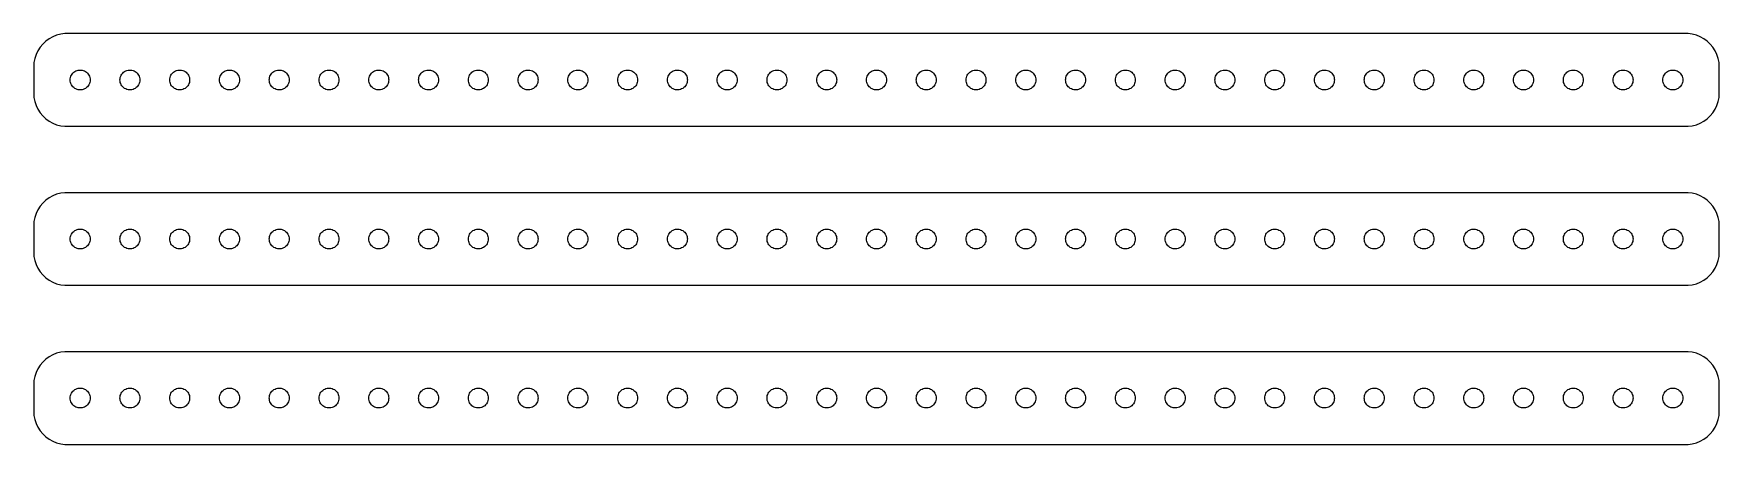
# Model space of a CAD drawing. Header units: metres. Extents: x -127 to 127, y 41 to 103.
import ezdxf

# ---------------------------------------------------------------- set-up
doc = ezdxf.new("R2010")
doc.units = ezdxf.units.M

msp = doc.modelspace()

# ---------------------------------------------------------------- linework, layer by layer
for p, q in [((-125.187, 101.853), (-125.645, 101.423)), ((-124.679, 102.222), (-125.187, 101.853)), ((-124.129, 102.524), (-124.679, 102.222)), ((-123.545, 102.755), (-124.129, 102.524)), ((-122.937, 102.911), (-123.545, 102.755)), ((-122.314, 102.99), (-122.937, 102.911)), ((122.314, 102.99), (-122.314, 102.99)), ((122.937, 102.911), (122.314, 102.99)), ((123.545, 102.755), (122.937, 102.911)), ((124.129, 102.524), (123.545, 102.755)), ((124.679, 102.222), (124.129, 102.524)), ((125.187, 101.853), (124.679, 102.222)), ((125.645, 101.423), (125.187, 101.853)), ((-126.843, 99.2434), (-126.961, 98.6267)), ((-126.649, 99.8406), (-126.843, 99.2434)), ((-126.382, 100.409), (-126.649, 99.8406)), ((-126.045, 100.939), (-126.382, 100.409)), ((-125.645, 101.423), (-126.045, 100.939)), ((126.045, 100.939), (125.645, 101.423)), ((126.382, 100.409), (126.045, 100.939)), ((126.649, 99.8406), (126.382, 100.409)), ((126.843, 99.2434), (126.649, 99.8406)), ((126.961, 98.6267), (126.843, 99.2434)), ((-126.961, 98.6267), (-127, 98)), ((-127, 98), (-127, 94)), ((-121.453, 96.373), (-121.395, 96.5522)), ((-121.395, 96.5522), (-121.314, 96.7226)), ((-121.314, 96.7226), (-121.214, 96.8817)), ((-121.214, 96.8817), (-121.093, 97.0268)), ((-121.093, 97.0268), (-120.956, 97.1558)), ((-120.956, 97.1558), (-120.804, 97.2665)), ((-120.804, 97.2665), (-120.639, 97.3572)), ((-120.639, 97.3572), (-120.464, 97.4266)), ((-120.464, 97.4266), (-120.281, 97.4734)), ((-120.281, 97.4734), (-120.094, 97.497)), ((-120.094, 97.497), (-119.906, 97.497)), ((-119.906, 97.497), (-119.719, 97.4734)), ((-119.719, 97.4734), (-119.536, 97.4266)), ((-119.536, 97.4266), (-119.361, 97.3572)), ((-119.361, 97.3572), (-119.196, 97.2665)), ((-119.196, 97.2665), (-119.044, 97.1558)), ((-119.044, 97.1558), (-118.907, 97.0268)), ((-118.907, 97.0268), (-118.786, 96.8817)), ((-118.786, 96.8817), (-118.686, 96.7226)), ((-118.686, 96.7226), (-118.605, 96.5522)), ((-118.605, 96.5522), (-118.547, 96.373)), ((-113.953, 96.373), (-113.895, 96.5522)), ((-113.895, 96.5522), (-113.814, 96.7226)), ((-113.814, 96.7226), (-113.714, 96.8817)), ((-113.714, 96.8817), (-113.593, 97.0268)), ((-113.593, 97.0268), (-113.456, 97.1558)), ((-113.456, 97.1558), (-113.304, 97.2665)), ((-113.304, 97.2665), (-113.139, 97.3572)), ((-113.139, 97.3572), (-112.964, 97.4266)), ((-112.964, 97.4266), (-112.781, 97.4734)), ((-112.781, 97.4734), (-112.594, 97.497)), ((-112.594, 97.497), (-112.406, 97.497)), ((-112.406, 97.497), (-112.219, 97.4734)), ((-112.219, 97.4734), (-112.036, 97.4266)), ((-112.036, 97.4266), (-111.861, 97.3572)), ((-111.861, 97.3572), (-111.696, 97.2665)), ((-111.696, 97.2665), (-111.544, 97.1558)), ((-111.544, 97.1558), (-111.407, 97.0268)), ((-111.407, 97.0268), (-111.286, 96.8817)), ((-111.286, 96.8817), (-111.186, 96.7226)), ((-111.186, 96.7226), (-111.105, 96.5522)), ((-111.105, 96.5522), (-111.047, 96.373)), ((-106.453, 96.373), (-106.395, 96.5522)), ((-106.395, 96.5522), (-106.314, 96.7226)), ((-106.314, 96.7226), (-106.214, 96.8817)), ((-106.214, 96.8817), (-106.093, 97.0268)), ((-106.093, 97.0268), (-105.956, 97.1558)), ((-105.956, 97.1558), (-105.804, 97.2665)), ((-105.804, 97.2665), (-105.639, 97.3572)), ((-105.639, 97.3572), (-105.464, 97.4266)), ((-105.464, 97.4266), (-105.281, 97.4734)), ((-105.281, 97.4734), (-105.094, 97.497)), ((-105.094, 97.497), (-104.906, 97.497)), ((-104.906, 97.497), (-104.719, 97.4734)), ((-104.719, 97.4734), (-104.536, 97.4266)), ((-104.536, 97.4266), (-104.361, 97.3572)), ((-104.361, 97.3572), (-104.196, 97.2665)), ((-104.196, 97.2665), (-104.044, 97.1558)), ((-104.044, 97.1558), (-103.907, 97.0268)), ((-103.907, 97.0268), (-103.786, 96.8817)), ((-103.786, 96.8817), (-103.686, 96.7226)), ((-103.686, 96.7226), (-103.605, 96.5522)), ((-103.605, 96.5522), (-103.547, 96.373)), ((-98.9529, 96.373), (-98.8947, 96.5522)), ((-98.8947, 96.5522), (-98.8145, 96.7226)), ((-98.8145, 96.7226), (-98.7135, 96.8817)), ((-98.7135, 96.8817), (-98.5934, 97.0268)), ((-98.5934, 97.0268), (-98.4561, 97.1558)), ((-98.4561, 97.1558), (-98.3037, 97.2665)), ((-98.3037, 97.2665), (-98.1387, 97.3572)), ((-98.1387, 97.3572), (-97.9635, 97.4266)), ((-97.9635, 97.4266), (-97.7811, 97.4734)), ((-97.7811, 97.4734), (-97.5942, 97.497)), ((-97.5942, 97.497), (-97.4058, 97.497)), ((-97.4058, 97.497), (-97.2189, 97.4734)), ((-97.2189, 97.4734), (-97.0365, 97.4266)), ((-97.0365, 97.4266), (-96.8613, 97.3572)), ((-96.8613, 97.3572), (-96.6963, 97.2665)), ((-96.6963, 97.2665), (-96.5439, 97.1558)), ((-96.5439, 97.1558), (-96.4065, 97.0268)), ((-96.4065, 97.0268), (-96.2865, 96.8817)), ((-96.2865, 96.8817), (-96.1855, 96.7226)), ((-96.1855, 96.7226), (-96.1053, 96.5522)), ((-96.1053, 96.5522), (-96.0471, 96.373)), ((-91.4529, 96.373), (-91.3947, 96.5522)), ((-91.3947, 96.5522), (-91.3145, 96.7226)), ((-91.3145, 96.7226), (-91.2135, 96.8817)), ((-91.2135, 96.8817), (-91.0934, 97.0268)), ((-91.0934, 97.0268), (-90.9561, 97.1558)), ((-90.9561, 97.1558), (-90.8037, 97.2665)), ((-90.8037, 97.2665), (-90.6387, 97.3572)), ((-90.6387, 97.3572), (-90.4635, 97.4266)), ((-90.4635, 97.4266), (-90.2811, 97.4734)), ((-90.2811, 97.4734), (-90.0942, 97.497)), ((-90.0942, 97.497), (-89.9058, 97.497)), ((-89.9058, 97.497), (-89.7189, 97.4734)), ((-89.7189, 97.4734), (-89.5365, 97.4266)), ((-89.5365, 97.4266), (-89.3613, 97.3572)), ((-89.3613, 97.3572), (-89.1963, 97.2665)), ((-89.1963, 97.2665), (-89.0439, 97.1558)), ((-89.0439, 97.1558), (-88.9065, 97.0268)), ((-88.9065, 97.0268), (-88.7865, 96.8817)), ((-88.7865, 96.8817), (-88.6855, 96.7226)), ((-88.6855, 96.7226), (-88.6053, 96.5522)), ((-88.6053, 96.5522), (-88.5471, 96.373)), ((-83.9529, 96.373), (-83.8947, 96.5522)), ((-83.8947, 96.5522), (-83.8145, 96.7226)), ((-83.8145, 96.7226), (-83.7135, 96.8817)), ((-83.7135, 96.8817), (-83.5934, 97.0268)), ((-83.5934, 97.0268), (-83.4561, 97.1558)), ((-83.4561, 97.1558), (-83.3037, 97.2665)), ((-83.3037, 97.2665), (-83.1387, 97.3572)), ((-83.1387, 97.3572), (-82.9635, 97.4266)), ((-82.9635, 97.4266), (-82.7811, 97.4734)), ((-82.7811, 97.4734), (-82.5942, 97.497)), ((-82.5942, 97.497), (-82.4058, 97.497)), ((-82.4058, 97.497), (-82.2189, 97.4734)), ((-82.2189, 97.4734), (-82.0365, 97.4266)), ((-82.0365, 97.4266), (-81.8613, 97.3572)), ((-81.8613, 97.3572), (-81.6963, 97.2665)), ((-81.6963, 97.2665), (-81.5439, 97.1558)), ((-81.5439, 97.1558), (-81.4065, 97.0268)), ((-81.4065, 97.0268), (-81.2865, 96.8817)), ((-81.2865, 96.8817), (-81.1855, 96.7226)), ((-81.1855, 96.7226), (-81.1053, 96.5522)), ((-81.1053, 96.5522), (-81.0471, 96.373)), ((-76.4529, 96.373), (-76.3947, 96.5522)), ((-76.3947, 96.5522), (-76.3145, 96.7226)), ((-76.3145, 96.7226), (-76.2135, 96.8817)), ((-76.2135, 96.8817), (-76.0934, 97.0268)), ((-76.0934, 97.0268), (-75.9561, 97.1558)), ((-75.9561, 97.1558), (-75.8037, 97.2665)), ((-75.8037, 97.2665), (-75.6387, 97.3572)), ((-75.6387, 97.3572), (-75.4635, 97.4266)), ((-75.4635, 97.4266), (-75.2811, 97.4734)), ((-75.2811, 97.4734), (-75.0942, 97.497)), ((-75.0942, 97.497), (-74.9058, 97.497)), ((-74.9058, 97.497), (-74.7189, 97.4734)), ((-74.7189, 97.4734), (-74.5365, 97.4266)), ((-74.5365, 97.4266), (-74.3613, 97.3572)), ((-74.3613, 97.3572), (-74.1963, 97.2665)), ((-74.1963, 97.2665), (-74.0439, 97.1558)), ((-74.0439, 97.1558), (-73.9065, 97.0268)), ((-73.9065, 97.0268), (-73.7865, 96.8817)), ((-73.7865, 96.8817), (-73.6855, 96.7226)), ((-73.6855, 96.7226), (-73.6053, 96.5522)), ((-73.6053, 96.5522), (-73.5471, 96.373)), ((-68.9529, 96.373), (-68.8947, 96.5522)), ((-68.8947, 96.5522), (-68.8145, 96.7226)), ((-68.8145, 96.7226), (-68.7135, 96.8817)), ((-68.7135, 96.8817), (-68.5934, 97.0268)), ((-68.5934, 97.0268), (-68.4561, 97.1558)), ((-68.4561, 97.1558), (-68.3037, 97.2665)), ((-68.3037, 97.2665), (-68.1387, 97.3572)), ((-68.1387, 97.3572), (-67.9635, 97.4266)), ((-67.9635, 97.4266), (-67.7811, 97.4734)), ((-67.7811, 97.4734), (-67.5942, 97.497)), ((-67.5942, 97.497), (-67.4058, 97.497)), ((-67.4058, 97.497), (-67.2189, 97.4734)), ((-67.2189, 97.4734), (-67.0365, 97.4266)), ((-67.0365, 97.4266), (-66.8613, 97.3572)), ((-66.8613, 97.3572), (-66.6963, 97.2665)), ((-66.6963, 97.2665), (-66.5439, 97.1558)), ((-66.5439, 97.1558), (-66.4065, 97.0268)), ((-66.4065, 97.0268), (-66.2865, 96.8817)), ((-66.2865, 96.8817), (-66.1855, 96.7226)), ((-66.1855, 96.7226), (-66.1053, 96.5522)), ((-66.1053, 96.5522), (-66.0471, 96.373)), ((-61.4529, 96.373), (-61.3947, 96.5522)), ((-61.3947, 96.5522), (-61.3145, 96.7226)), ((-61.3145, 96.7226), (-61.2135, 96.8817)), ((-61.2135, 96.8817), (-61.0934, 97.0268)), ((-61.0934, 97.0268), (-60.9561, 97.1558)), ((-60.9561, 97.1558), (-60.8037, 97.2665)), ((-60.8037, 97.2665), (-60.6387, 97.3572)), ((-60.6387, 97.3572), (-60.4635, 97.4266)), ((-60.4635, 97.4266), (-60.2811, 97.4734)), ((-60.2811, 97.4734), (-60.0942, 97.497)), ((-60.0942, 97.497), (-59.9058, 97.497)), ((-59.9058, 97.497), (-59.7189, 97.4734)), ((-59.7189, 97.4734), (-59.5365, 97.4266)), ((-59.5365, 97.4266), (-59.3613, 97.3572)), ((-59.3613, 97.3572), (-59.1963, 97.2665)), ((-59.1963, 97.2665), (-59.0439, 97.1558)), ((-59.0439, 97.1558), (-58.9065, 97.0268)), ((-58.9065, 97.0268), (-58.7865, 96.8817)), ((-58.7865, 96.8817), (-58.6855, 96.7226)), ((-58.6855, 96.7226), (-58.6053, 96.5522)), ((-58.6053, 96.5522), (-58.5471, 96.373)), ((-53.9529, 96.373), (-53.8947, 96.5522)), ((-53.8947, 96.5522), (-53.8145, 96.7226)), ((-53.8145, 96.7226), (-53.7135, 96.8817)), ((-53.7135, 96.8817), (-53.5934, 97.0268)), ((-53.5934, 97.0268), (-53.4561, 97.1558)), ((-53.4561, 97.1558), (-53.3037, 97.2665)), ((-53.3037, 97.2665), (-53.1387, 97.3572)), ((-53.1387, 97.3572), (-52.9635, 97.4266)), ((-52.9635, 97.4266), (-52.7811, 97.4734)), ((-52.7811, 97.4734), (-52.5942, 97.497)), ((-52.5942, 97.497), (-52.4058, 97.497)), ((-52.4058, 97.497), (-52.2189, 97.4734)), ((-52.2189, 97.4734), (-52.0365, 97.4266)), ((-52.0365, 97.4266), (-51.8613, 97.3572)), ((-51.8613, 97.3572), (-51.6963, 97.2665)), ((-51.6963, 97.2665), (-51.5439, 97.1558)), ((-51.5439, 97.1558), (-51.4065, 97.0268)), ((-51.4065, 97.0268), (-51.2865, 96.8817)), ((-51.2865, 96.8817), (-51.1855, 96.7226)), ((-51.1855, 96.7226), (-51.1053, 96.5522)), ((-51.1053, 96.5522), (-51.0471, 96.373)), ((-46.4529, 96.373), (-46.3947, 96.5522)), ((-46.3947, 96.5522), (-46.3145, 96.7226)), ((-46.3145, 96.7226), (-46.2135, 96.8817)), ((-46.2135, 96.8817), (-46.0934, 97.0268)), ((-46.0934, 97.0268), (-45.9561, 97.1558)), ((-45.9561, 97.1558), (-45.8037, 97.2665)), ((-45.8037, 97.2665), (-45.6387, 97.3572)), ((-45.6387, 97.3572), (-45.4635, 97.4266)), ((-45.4635, 97.4266), (-45.2811, 97.4734)), ((-45.2811, 97.4734), (-45.0942, 97.497)), ((-45.0942, 97.497), (-44.9058, 97.497)), ((-44.9058, 97.497), (-44.7189, 97.4734)), ((-44.7189, 97.4734), (-44.5365, 97.4266)), ((-44.5365, 97.4266), (-44.3613, 97.3572)), ((-44.3613, 97.3572), (-44.1963, 97.2665)), ((-44.1963, 97.2665), (-44.0439, 97.1558)), ((-44.0439, 97.1558), (-43.9065, 97.0268)), ((-43.9065, 97.0268), (-43.7865, 96.8817)), ((-43.7865, 96.8817), (-43.6855, 96.7226)), ((-43.6855, 96.7226), (-43.6053, 96.5522)), ((-43.6053, 96.5522), (-43.5471, 96.373)), ((-38.9529, 96.373), (-38.8947, 96.5522)), ((-38.8947, 96.5522), (-38.8145, 96.7226)), ((-38.8145, 96.7226), (-38.7135, 96.8817)), ((-38.7135, 96.8817), (-38.5934, 97.0268)), ((-38.5934, 97.0268), (-38.4561, 97.1558)), ((-38.4561, 97.1558), (-38.3037, 97.2665)), ((-38.3037, 97.2665), (-38.1387, 97.3572)), ((-38.1387, 97.3572), (-37.9635, 97.4266)), ((-37.9635, 97.4266), (-37.7811, 97.4734)), ((-37.7811, 97.4734), (-37.5942, 97.497)), ((-37.5942, 97.497), (-37.4058, 97.497)), ((-37.4058, 97.497), (-37.2189, 97.4734)), ((-37.2189, 97.4734), (-37.0365, 97.4266)), ((-37.0365, 97.4266), (-36.8613, 97.3572)), ((-36.8613, 97.3572), (-36.6963, 97.2665)), ((-36.6963, 97.2665), (-36.5439, 97.1558)), ((-36.5439, 97.1558), (-36.4065, 97.0268)), ((-36.4065, 97.0268), (-36.2865, 96.8817)), ((-36.2865, 96.8817), (-36.1855, 96.7226)), ((-36.1855, 96.7226), (-36.1053, 96.5522)), ((-36.1053, 96.5522), (-36.0471, 96.373)), ((-31.4529, 96.373), (-31.3947, 96.5522)), ((-31.3947, 96.5522), (-31.3145, 96.7226)), ((-31.3145, 96.7226), (-31.2135, 96.8817)), ((-31.2135, 96.8817), (-31.0934, 97.0268)), ((-31.0934, 97.0268), (-30.9561, 97.1558)), ((-30.9561, 97.1558), (-30.8037, 97.2665)), ((-30.8037, 97.2665), (-30.6387, 97.3572)), ((-30.6387, 97.3572), (-30.4635, 97.4266)), ((-30.4635, 97.4266), (-30.2811, 97.4734)), ((-30.2811, 97.4734), (-30.0942, 97.497)), ((-30.0942, 97.497), (-29.9058, 97.497)), ((-29.9058, 97.497), (-29.7189, 97.4734)), ((-29.7189, 97.4734), (-29.5365, 97.4266)), ((-29.5365, 97.4266), (-29.3613, 97.3572)), ((-29.3613, 97.3572), (-29.1963, 97.2665)), ((-29.1963, 97.2665), (-29.0439, 97.1558)), ((-29.0439, 97.1558), (-28.9065, 97.0268)), ((-28.9065, 97.0268), (-28.7865, 96.8817)), ((-28.7865, 96.8817), (-28.6855, 96.7226)), ((-28.6855, 96.7226), (-28.6053, 96.5522)), ((-28.6053, 96.5522), (-28.5471, 96.373)), ((-23.9529, 96.373), (-23.8947, 96.5522)), ((-23.8947, 96.5522), (-23.8145, 96.7226)), ((-23.8145, 96.7226), (-23.7135, 96.8817)), ((-23.7135, 96.8817), (-23.5934, 97.0268)), ((-23.5934, 97.0268), (-23.4561, 97.1558)), ((-23.4561, 97.1558), (-23.3037, 97.2665)), ((-23.3037, 97.2665), (-23.1387, 97.3572)), ((-23.1387, 97.3572), (-22.9635, 97.4266)), ((-22.9635, 97.4266), (-22.7811, 97.4734)), ((-22.7811, 97.4734), (-22.5942, 97.497)), ((-22.5942, 97.497), (-22.4058, 97.497)), ((-22.4058, 97.497), (-22.2189, 97.4734)), ((-22.2189, 97.4734), (-22.0365, 97.4266)), ((-22.0365, 97.4266), (-21.8613, 97.3572)), ((-21.8613, 97.3572), (-21.6963, 97.2665)), ((-21.6963, 97.2665), (-21.5439, 97.1558)), ((-21.5439, 97.1558), (-21.4065, 97.0268)), ((-21.4065, 97.0268), (-21.2865, 96.8817)), ((-21.2865, 96.8817), (-21.1855, 96.7226)), ((-21.1855, 96.7226), (-21.1053, 96.5522)), ((-21.1053, 96.5522), (-21.0471, 96.373)), ((-16.4529, 96.373), (-16.3947, 96.5522)), ((-16.3947, 96.5522), (-16.3145, 96.7226)), ((-16.3145, 96.7226), (-16.2135, 96.8817)), ((-16.2135, 96.8817), (-16.0934, 97.0268)), ((-16.0934, 97.0268), (-15.9561, 97.1558)), ((-15.9561, 97.1558), (-15.8037, 97.2665)), ((-15.8037, 97.2665), (-15.6387, 97.3572)), ((-15.6387, 97.3572), (-15.4635, 97.4266)), ((-15.4635, 97.4266), (-15.2811, 97.4734)), ((-15.2811, 97.4734), (-15.0942, 97.497)), ((-15.0942, 97.497), (-14.9058, 97.497)), ((-14.9058, 97.497), (-14.7189, 97.4734)), ((-14.7189, 97.4734), (-14.5365, 97.4266)), ((-14.5365, 97.4266), (-14.3613, 97.3572)), ((-14.3613, 97.3572), (-14.1963, 97.2665)), ((-14.1963, 97.2665), (-14.0439, 97.1558)), ((-14.0439, 97.1558), (-13.9065, 97.0268)), ((-13.9065, 97.0268), (-13.7865, 96.8817)), ((-13.7865, 96.8817), (-13.6855, 96.7226)), ((-13.6855, 96.7226), (-13.6053, 96.5522)), ((-13.6053, 96.5522), (-13.5471, 96.373)), ((-8.95287, 96.373), (-8.89465, 96.5522)), ((-8.89465, 96.5522), (-8.81445, 96.7226)), ((-8.81445, 96.7226), (-8.71352, 96.8817)), ((-8.71352, 96.8817), (-8.59344, 97.0268)), ((-8.59344, 97.0268), (-8.45613, 97.1558)), ((-8.45613, 97.1558), (-8.30373, 97.2665)), ((-8.30373, 97.2665), (-8.13866, 97.3572)), ((-8.13866, 97.3572), (-7.96352, 97.4266)), ((-7.96352, 97.4266), (-7.78107, 97.4734)), ((-7.78107, 97.4734), (-7.59418, 97.497)), ((-7.59418, 97.497), (-7.40581, 97.497)), ((-7.40581, 97.497), (-7.21892, 97.4734)), ((-7.21892, 97.4734), (-7.03647, 97.4266)), ((-7.03647, 97.4266), (-6.86133, 97.3572)), ((-6.86133, 97.3572), (-6.69626, 97.2665)), ((-6.69626, 97.2665), (-6.54385, 97.1558)), ((-6.54385, 97.1558), (-6.40654, 97.0268)), ((-6.40654, 97.0268), (-6.28647, 96.8817)), ((-6.28647, 96.8817), (-6.18553, 96.7226)), ((-6.18553, 96.7226), (-6.10533, 96.5522)), ((-6.10533, 96.5522), (-6.04712, 96.373)), ((-1.45287, 96.373), (-1.39465, 96.5522)), ((-1.39465, 96.5522), (-1.31445, 96.7226)), ((-1.31445, 96.7226), (-1.21352, 96.8817)), ((-1.21352, 96.8817), (-1.09344, 97.0268)), ((-1.09344, 97.0268), (-0.95613, 97.1558)), ((-0.95613, 97.1558), (-0.80373, 97.2665)), ((-0.80373, 97.2665), (-0.63866, 97.3572)), ((-0.63866, 97.3572), (-0.46352, 97.4266)), ((-0.46352, 97.4266), (-0.28107, 97.4734)), ((-0.28107, 97.4734), (-0.09418, 97.497)), ((-0.09418, 97.497), (0.09418, 97.497)), ((0.09418, 97.497), (0.28107, 97.4734)), ((0.28107, 97.4734), (0.46352, 97.4266)), ((0.46352, 97.4266), (0.63866, 97.3572)), ((0.63866, 97.3572), (0.80373, 97.2665)), ((0.80373, 97.2665), (0.95613, 97.1558)), ((0.95613, 97.1558), (1.09344, 97.0268)), ((1.09344, 97.0268), (1.21352, 96.8817)), ((1.21352, 96.8817), (1.31445, 96.7226)), ((1.31445, 96.7226), (1.39465, 96.5522)), ((1.39465, 96.5522), (1.45287, 96.373)), ((6.04712, 96.373), (6.10533, 96.5522)), ((6.10533, 96.5522), (6.18553, 96.7226)), ((6.18553, 96.7226), (6.28647, 96.8817)), ((6.28647, 96.8817), (6.40654, 97.0268)), ((6.40654, 97.0268), (6.54385, 97.1558)), ((6.54385, 97.1558), (6.69626, 97.2665)), ((6.69626, 97.2665), (6.86133, 97.3572)), ((6.86133, 97.3572), (7.03647, 97.4266)), ((7.03647, 97.4266), (7.21892, 97.4734)), ((7.21892, 97.4734), (7.40581, 97.497)), ((7.40581, 97.497), (7.59418, 97.497)), ((7.59418, 97.497), (7.78107, 97.4734)), ((7.78107, 97.4734), (7.96352, 97.4266)), ((7.96352, 97.4266), (8.13866, 97.3572)), ((8.13866, 97.3572), (8.30373, 97.2665)), ((8.30373, 97.2665), (8.45613, 97.1558)), ((8.45613, 97.1558), (8.59344, 97.0268)), ((8.59344, 97.0268), (8.71352, 96.8817)), ((8.71352, 96.8817), (8.81445, 96.7226)), ((8.81445, 96.7226), (8.89465, 96.5522)), ((8.89465, 96.5522), (8.95287, 96.373)), ((13.5471, 96.373), (13.6053, 96.5522)), ((13.6053, 96.5522), (13.6855, 96.7226)), ((13.6855, 96.7226), (13.7865, 96.8817)), ((13.7865, 96.8817), (13.9065, 97.0268)), ((13.9065, 97.0268), (14.0439, 97.1558)), ((14.0439, 97.1558), (14.1963, 97.2665)), ((14.1963, 97.2665), (14.3613, 97.3572)), ((14.3613, 97.3572), (14.5365, 97.4266)), ((14.5365, 97.4266), (14.7189, 97.4734)), ((14.7189, 97.4734), (14.9058, 97.497)), ((14.9058, 97.497), (15.0942, 97.497)), ((15.0942, 97.497), (15.2811, 97.4734)), ((15.2811, 97.4734), (15.4635, 97.4266)), ((15.4635, 97.4266), (15.6387, 97.3572)), ((15.6387, 97.3572), (15.8037, 97.2665)), ((15.8037, 97.2665), (15.9561, 97.1558)), ((15.9561, 97.1558), (16.0934, 97.0268)), ((16.0934, 97.0268), (16.2135, 96.8817)), ((16.2135, 96.8817), (16.3145, 96.7226)), ((16.3145, 96.7226), (16.3947, 96.5522)), ((16.3947, 96.5522), (16.4529, 96.373)), ((21.0471, 96.373), (21.1053, 96.5522)), ((21.1053, 96.5522), (21.1855, 96.7226)), ((21.1855, 96.7226), (21.2865, 96.8817)), ((21.2865, 96.8817), (21.4065, 97.0268)), ((21.4065, 97.0268), (21.5439, 97.1558)), ((21.5439, 97.1558), (21.6963, 97.2665)), ((21.6963, 97.2665), (21.8613, 97.3572)), ((21.8613, 97.3572), (22.0365, 97.4266)), ((22.0365, 97.4266), (22.2189, 97.4734)), ((22.2189, 97.4734), (22.4058, 97.497)), ((22.4058, 97.497), (22.5942, 97.497)), ((22.5942, 97.497), (22.7811, 97.4734)), ((22.7811, 97.4734), (22.9635, 97.4266)), ((22.9635, 97.4266), (23.1387, 97.3572)), ((23.1387, 97.3572), (23.3037, 97.2665)), ((23.3037, 97.2665), (23.4561, 97.1558)), ((23.4561, 97.1558), (23.5934, 97.0268)), ((23.5934, 97.0268), (23.7135, 96.8817)), ((23.7135, 96.8817), (23.8145, 96.7226)), ((23.8145, 96.7226), (23.8947, 96.5522)), ((23.8947, 96.5522), (23.9529, 96.373)), ((28.5471, 96.373), (28.6053, 96.5522)), ((28.6053, 96.5522), (28.6855, 96.7226)), ((28.6855, 96.7226), (28.7865, 96.8817)), ((28.7865, 96.8817), (28.9065, 97.0268)), ((28.9065, 97.0268), (29.0439, 97.1558)), ((29.0439, 97.1558), (29.1963, 97.2665)), ((29.1963, 97.2665), (29.3613, 97.3572)), ((29.3613, 97.3572), (29.5365, 97.4266)), ((29.5365, 97.4266), (29.7189, 97.4734)), ((29.7189, 97.4734), (29.9058, 97.497)), ((29.9058, 97.497), (30.0942, 97.497)), ((30.0942, 97.497), (30.2811, 97.4734)), ((30.2811, 97.4734), (30.4635, 97.4266)), ((30.4635, 97.4266), (30.6387, 97.3572)), ((30.6387, 97.3572), (30.8037, 97.2665)), ((30.8037, 97.2665), (30.9561, 97.1558)), ((30.9561, 97.1558), (31.0934, 97.0268)), ((31.0934, 97.0268), (31.2135, 96.8817)), ((31.2135, 96.8817), (31.3145, 96.7226)), ((31.3145, 96.7226), (31.3947, 96.5522)), ((31.3947, 96.5522), (31.4529, 96.373)), ((36.0471, 96.373), (36.1053, 96.5522)), ((36.1053, 96.5522), (36.1855, 96.7226)), ((36.1855, 96.7226), (36.2865, 96.8817)), ((36.2865, 96.8817), (36.4065, 97.0268)), ((36.4065, 97.0268), (36.5439, 97.1558)), ((36.5439, 97.1558), (36.6963, 97.2665)), ((36.6963, 97.2665), (36.8613, 97.3572)), ((36.8613, 97.3572), (37.0365, 97.4266)), ((37.0365, 97.4266), (37.2189, 97.4734)), ((37.2189, 97.4734), (37.4058, 97.497)), ((37.4058, 97.497), (37.5942, 97.497)), ((37.5942, 97.497), (37.7811, 97.4734)), ((37.7811, 97.4734), (37.9635, 97.4266)), ((37.9635, 97.4266), (38.1387, 97.3572)), ((38.1387, 97.3572), (38.3037, 97.2665)), ((38.3037, 97.2665), (38.4561, 97.1558)), ((38.4561, 97.1558), (38.5934, 97.0268)), ((38.5934, 97.0268), (38.7135, 96.8817)), ((38.7135, 96.8817), (38.8145, 96.7226)), ((38.8145, 96.7226), (38.8947, 96.5522)), ((38.8947, 96.5522), (38.9529, 96.373)), ((43.5471, 96.373), (43.6053, 96.5522)), ((43.6053, 96.5522), (43.6855, 96.7226)), ((43.6855, 96.7226), (43.7865, 96.8817)), ((43.7865, 96.8817), (43.9065, 97.0268)), ((43.9065, 97.0268), (44.0439, 97.1558)), ((44.0439, 97.1558), (44.1963, 97.2665)), ((44.1963, 97.2665), (44.3613, 97.3572)), ((44.3613, 97.3572), (44.5365, 97.4266)), ((44.5365, 97.4266), (44.7189, 97.4734)), ((44.7189, 97.4734), (44.9058, 97.497)), ((44.9058, 97.497), (45.0942, 97.497)), ((45.0942, 97.497), (45.2811, 97.4734)), ((45.2811, 97.4734), (45.4635, 97.4266)), ((45.4635, 97.4266), (45.6387, 97.3572)), ((45.6387, 97.3572), (45.8037, 97.2665)), ((45.8037, 97.2665), (45.9561, 97.1558)), ((45.9561, 97.1558), (46.0934, 97.0268)), ((46.0934, 97.0268), (46.2135, 96.8817)), ((46.2135, 96.8817), (46.3145, 96.7226)), ((46.3145, 96.7226), (46.3947, 96.5522)), ((46.3947, 96.5522), (46.4529, 96.373)), ((51.0471, 96.373), (51.1053, 96.5522)), ((51.1053, 96.5522), (51.1855, 96.7226)), ((51.1855, 96.7226), (51.2865, 96.8817)), ((51.2865, 96.8817), (51.4065, 97.0268)), ((51.4065, 97.0268), (51.5439, 97.1558)), ((51.5439, 97.1558), (51.6963, 97.2665)), ((51.6963, 97.2665), (51.8613, 97.3572)), ((51.8613, 97.3572), (52.0365, 97.4266)), ((52.0365, 97.4266), (52.2189, 97.4734)), ((52.2189, 97.4734), (52.4058, 97.497)), ((52.4058, 97.497), (52.5942, 97.497)), ((52.5942, 97.497), (52.7811, 97.4734)), ((52.7811, 97.4734), (52.9635, 97.4266)), ((52.9635, 97.4266), (53.1387, 97.3572)), ((53.1387, 97.3572), (53.3037, 97.2665)), ((53.3037, 97.2665), (53.4561, 97.1558)), ((53.4561, 97.1558), (53.5934, 97.0268)), ((53.5934, 97.0268), (53.7135, 96.8817)), ((53.7135, 96.8817), (53.8145, 96.7226)), ((53.8145, 96.7226), (53.8947, 96.5522)), ((53.8947, 96.5522), (53.9529, 96.373)), ((58.5471, 96.373), (58.6053, 96.5522)), ((58.6053, 96.5522), (58.6855, 96.7226)), ((58.6855, 96.7226), (58.7865, 96.8817)), ((58.7865, 96.8817), (58.9065, 97.0268)), ((58.9065, 97.0268), (59.0439, 97.1558)), ((59.0439, 97.1558), (59.1963, 97.2665)), ((59.1963, 97.2665), (59.3613, 97.3572)), ((59.3613, 97.3572), (59.5365, 97.4266)), ((59.5365, 97.4266), (59.7189, 97.4734)), ((59.7189, 97.4734), (59.9058, 97.497)), ((59.9058, 97.497), (60.0942, 97.497)), ((60.0942, 97.497), (60.2811, 97.4734)), ((60.2811, 97.4734), (60.4635, 97.4266)), ((60.4635, 97.4266), (60.6387, 97.3572)), ((60.6387, 97.3572), (60.8037, 97.2665)), ((60.8037, 97.2665), (60.9561, 97.1558)), ((60.9561, 97.1558), (61.0934, 97.0268)), ((61.0934, 97.0268), (61.2135, 96.8817)), ((61.2135, 96.8817), (61.3145, 96.7226)), ((61.3145, 96.7226), (61.3947, 96.5522)), ((61.3947, 96.5522), (61.4529, 96.373)), ((66.0471, 96.373), (66.1053, 96.5522)), ((66.1053, 96.5522), (66.1855, 96.7226)), ((66.1855, 96.7226), (66.2865, 96.8817)), ((66.2865, 96.8817), (66.4065, 97.0268)), ((66.4065, 97.0268), (66.5439, 97.1558)), ((66.5439, 97.1558), (66.6963, 97.2665)), ((66.6963, 97.2665), (66.8613, 97.3572)), ((66.8613, 97.3572), (67.0365, 97.4266)), ((67.0365, 97.4266), (67.2189, 97.4734)), ((67.2189, 97.4734), (67.4058, 97.497)), ((67.4058, 97.497), (67.5942, 97.497)), ((67.5942, 97.497), (67.7811, 97.4734)), ((67.7811, 97.4734), (67.9635, 97.4266)), ((67.9635, 97.4266), (68.1387, 97.3572)), ((68.1387, 97.3572), (68.3037, 97.2665)), ((68.3037, 97.2665), (68.4561, 97.1558)), ((68.4561, 97.1558), (68.5934, 97.0268)), ((68.5934, 97.0268), (68.7135, 96.8817)), ((68.7135, 96.8817), (68.8145, 96.7226)), ((68.8145, 96.7226), (68.8947, 96.5522)), ((68.8947, 96.5522), (68.9529, 96.373)), ((73.5471, 96.373), (73.6053, 96.5522)), ((73.6053, 96.5522), (73.6855, 96.7226)), ((73.6855, 96.7226), (73.7865, 96.8817)), ((73.7865, 96.8817), (73.9065, 97.0268)), ((73.9065, 97.0268), (74.0439, 97.1558)), ((74.0439, 97.1558), (74.1963, 97.2665)), ((74.1963, 97.2665), (74.3613, 97.3572)), ((74.3613, 97.3572), (74.5365, 97.4266)), ((74.5365, 97.4266), (74.7189, 97.4734)), ((74.7189, 97.4734), (74.9058, 97.497)), ((74.9058, 97.497), (75.0942, 97.497)), ((75.0942, 97.497), (75.2811, 97.4734)), ((75.2811, 97.4734), (75.4635, 97.4266)), ((75.4635, 97.4266), (75.6387, 97.3572)), ((75.6387, 97.3572), (75.8037, 97.2665)), ((75.8037, 97.2665), (75.9561, 97.1558)), ((75.9561, 97.1558), (76.0934, 97.0268)), ((76.0934, 97.0268), (76.2135, 96.8817)), ((76.2135, 96.8817), (76.3145, 96.7226)), ((76.3145, 96.7226), (76.3947, 96.5522)), ((76.3947, 96.5522), (76.4529, 96.373)), ((81.0471, 96.373), (81.1053, 96.5522)), ((81.1053, 96.5522), (81.1855, 96.7226)), ((81.1855, 96.7226), (81.2865, 96.8817)), ((81.2865, 96.8817), (81.4065, 97.0268)), ((81.4065, 97.0268), (81.5439, 97.1558)), ((81.5439, 97.1558), (81.6963, 97.2665)), ((81.6963, 97.2665), (81.8613, 97.3572)), ((81.8613, 97.3572), (82.0365, 97.4266)), ((82.0365, 97.4266), (82.2189, 97.4734)), ((82.2189, 97.4734), (82.4058, 97.497)), ((82.4058, 97.497), (82.5942, 97.497)), ((82.5942, 97.497), (82.7811, 97.4734)), ((82.7811, 97.4734), (82.9635, 97.4266)), ((82.9635, 97.4266), (83.1387, 97.3572)), ((83.1387, 97.3572), (83.3037, 97.2665)), ((83.3037, 97.2665), (83.4561, 97.1558)), ((83.4561, 97.1558), (83.5934, 97.0268)), ((83.5934, 97.0268), (83.7135, 96.8817)), ((83.7135, 96.8817), (83.8145, 96.7226)), ((83.8145, 96.7226), (83.8947, 96.5522)), ((83.8947, 96.5522), (83.9529, 96.373)), ((88.5471, 96.373), (88.6053, 96.5522)), ((88.6053, 96.5522), (88.6855, 96.7226)), ((88.6855, 96.7226), (88.7865, 96.8817)), ((88.7865, 96.8817), (88.9065, 97.0268)), ((88.9065, 97.0268), (89.0439, 97.1558)), ((89.0439, 97.1558), (89.1963, 97.2665)), ((89.1963, 97.2665), (89.3613, 97.3572)), ((89.3613, 97.3572), (89.5365, 97.4266)), ((89.5365, 97.4266), (89.7189, 97.4734)), ((89.7189, 97.4734), (89.9058, 97.497)), ((89.9058, 97.497), (90.0942, 97.497)), ((90.0942, 97.497), (90.2811, 97.4734)), ((90.2811, 97.4734), (90.4635, 97.4266)), ((90.4635, 97.4266), (90.6387, 97.3572)), ((90.6387, 97.3572), (90.8037, 97.2665)), ((90.8037, 97.2665), (90.9561, 97.1558)), ((90.9561, 97.1558), (91.0934, 97.0268)), ((91.0934, 97.0268), (91.2135, 96.8817)), ((91.2135, 96.8817), (91.3145, 96.7226)), ((91.3145, 96.7226), (91.3947, 96.5522)), ((91.3947, 96.5522), (91.4529, 96.373)), ((96.0471, 96.373), (96.1053, 96.5522)), ((96.1053, 96.5522), (96.1855, 96.7226)), ((96.1855, 96.7226), (96.2865, 96.8817)), ((96.2865, 96.8817), (96.4065, 97.0268)), ((96.4065, 97.0268), (96.5439, 97.1558)), ((96.5439, 97.1558), (96.6963, 97.2665)), ((96.6963, 97.2665), (96.8613, 97.3572)), ((96.8613, 97.3572), (97.0365, 97.4266)), ((97.0365, 97.4266), (97.2189, 97.4734)), ((97.2189, 97.4734), (97.4058, 97.497)), ((97.4058, 97.497), (97.5942, 97.497)), ((97.5942, 97.497), (97.7811, 97.4734)), ((97.7811, 97.4734), (97.9635, 97.4266)), ((97.9635, 97.4266), (98.1387, 97.3572)), ((98.1387, 97.3572), (98.3037, 97.2665)), ((98.3037, 97.2665), (98.4561, 97.1558)), ((98.4561, 97.1558), (98.5934, 97.0268)), ((98.5934, 97.0268), (98.7135, 96.8817)), ((98.7135, 96.8817), (98.8145, 96.7226)), ((98.8145, 96.7226), (98.8947, 96.5522)), ((98.8947, 96.5522), (98.9529, 96.373)), ((103.547, 96.373), (103.605, 96.5522)), ((103.605, 96.5522), (103.686, 96.7226)), ((103.686, 96.7226), (103.786, 96.8817)), ((103.786, 96.8817), (103.907, 97.0268)), ((103.907, 97.0268), (104.044, 97.1558)), ((104.044, 97.1558), (104.196, 97.2665)), ((104.196, 97.2665), (104.361, 97.3572)), ((104.361, 97.3572), (104.536, 97.4266)), ((104.536, 97.4266), (104.719, 97.4734)), ((104.719, 97.4734), (104.906, 97.497)), ((104.906, 97.497), (105.094, 97.497)), ((105.094, 97.497), (105.281, 97.4734)), ((105.281, 97.4734), (105.464, 97.4266)), ((105.464, 97.4266), (105.639, 97.3572)), ((105.639, 97.3572), (105.804, 97.2665)), ((105.804, 97.2665), (105.956, 97.1558)), ((105.956, 97.1558), (106.093, 97.0268)), ((106.093, 97.0268), (106.214, 96.8817)), ((106.214, 96.8817), (106.314, 96.7226)), ((106.314, 96.7226), (106.395, 96.5522)), ((106.395, 96.5522), (106.453, 96.373)), ((111.047, 96.373), (111.105, 96.5522)), ((111.105, 96.5522), (111.186, 96.7226)), ((111.186, 96.7226), (111.286, 96.8817)), ((111.286, 96.8817), (111.407, 97.0268)), ((111.407, 97.0268), (111.544, 97.1558)), ((111.544, 97.1558), (111.696, 97.2665)), ((111.696, 97.2665), (111.861, 97.3572)), ((111.861, 97.3572), (112.036, 97.4266)), ((112.036, 97.4266), (112.219, 97.4734)), ((112.219, 97.4734), (112.406, 97.497)), ((112.406, 97.497), (112.594, 97.497)), ((112.594, 97.497), (112.781, 97.4734)), ((112.781, 97.4734), (112.964, 97.4266)), ((112.964, 97.4266), (113.139, 97.3572)), ((113.139, 97.3572), (113.304, 97.2665)), ((113.304, 97.2665), (113.456, 97.1558)), ((113.456, 97.1558), (113.593, 97.0268)), ((113.593, 97.0268), (113.714, 96.8817)), ((113.714, 96.8817), (113.814, 96.7226)), ((113.814, 96.7226), (113.895, 96.5522)), ((113.895, 96.5522), (113.953, 96.373)), ((118.547, 96.373), (118.605, 96.5522)), ((118.605, 96.5522), (118.686, 96.7226)), ((118.686, 96.7226), (118.786, 96.8817)), ((118.786, 96.8817), (118.907, 97.0268)), ((118.907, 97.0268), (119.044, 97.1558)), ((119.044, 97.1558), (119.196, 97.2665)), ((119.196, 97.2665), (119.361, 97.3572)), ((119.361, 97.3572), (119.536, 97.4266)), ((119.536, 97.4266), (119.719, 97.4734)), ((119.719, 97.4734), (119.906, 97.497)), ((119.906, 97.497), (120.094, 97.497)), ((120.094, 97.497), (120.281, 97.4734)), ((120.281, 97.4734), (120.464, 97.4266)), ((120.464, 97.4266), (120.639, 97.3572)), ((120.639, 97.3572), (120.804, 97.2665)), ((120.804, 97.2665), (120.956, 97.1558)), ((120.956, 97.1558), (121.093, 97.0268)), ((121.093, 97.0268), (121.214, 96.8817)), ((121.214, 96.8817), (121.314, 96.7226)), ((121.314, 96.7226), (121.395, 96.5522)), ((121.395, 96.5522), (121.453, 96.373)), ((127, 98), (126.961, 98.6267)), ((127, 94), (127, 98)), ((-127, 94), (-126.961, 93.3733)), ((-121.5, 96), (-121.488, 96.188)), ((-121.488, 95.812), (-121.5, 96)), ((-121.488, 96.188), (-121.453, 96.373)), ((-121.453, 95.627), (-121.488, 95.812)), ((-121.395, 95.4478), (-121.453, 95.627)), ((-121.314, 95.2774), (-121.395, 95.4478)), ((-121.214, 95.1183), (-121.314, 95.2774)), ((-121.093, 94.9732), (-121.214, 95.1183)), ((-120.956, 94.8442), (-121.093, 94.9732)), ((-120.804, 94.7335), (-120.956, 94.8442)), ((-120.639, 94.6428), (-120.804, 94.7335)), ((-120.464, 94.5734), (-120.639, 94.6428)), ((-120.281, 94.5266), (-120.464, 94.5734)), ((-120.094, 94.503), (-120.281, 94.5266)), ((-119.906, 94.503), (-120.094, 94.503)), ((-119.719, 94.5266), (-119.906, 94.503)), ((-119.536, 94.5734), (-119.719, 94.5266)), ((-119.361, 94.6428), (-119.536, 94.5734)), ((-119.196, 94.7335), (-119.361, 94.6428)), ((-119.044, 94.8442), (-119.196, 94.7335)), ((-118.907, 94.9732), (-119.044, 94.8442)), ((-118.786, 95.1183), (-118.907, 94.9732)), ((-118.686, 95.2774), (-118.786, 95.1183)), ((-118.605, 95.4478), (-118.686, 95.2774)), ((-118.547, 95.627), (-118.605, 95.4478)), ((-118.547, 96.373), (-118.512, 96.188)), ((-118.512, 95.812), (-118.547, 95.627)), ((-118.512, 96.188), (-118.5, 96)), ((-118.5, 96), (-118.512, 95.812)), ((-114, 96), (-113.988, 96.188)), ((-113.988, 95.812), (-114, 96)), ((-113.988, 96.188), (-113.953, 96.373)), ((-113.953, 95.627), (-113.988, 95.812)), ((-113.895, 95.4478), (-113.953, 95.627)), ((-113.814, 95.2774), (-113.895, 95.4478)), ((-113.714, 95.1183), (-113.814, 95.2774)), ((-113.593, 94.9732), (-113.714, 95.1183)), ((-113.456, 94.8442), (-113.593, 94.9732)), ((-113.304, 94.7335), (-113.456, 94.8442)), ((-113.139, 94.6428), (-113.304, 94.7335)), ((-112.964, 94.5734), (-113.139, 94.6428)), ((-112.781, 94.5266), (-112.964, 94.5734)), ((-112.594, 94.503), (-112.781, 94.5266)), ((-112.406, 94.503), (-112.594, 94.503)), ((-112.219, 94.5266), (-112.406, 94.503)), ((-112.036, 94.5734), (-112.219, 94.5266)), ((-111.861, 94.6428), (-112.036, 94.5734)), ((-111.696, 94.7335), (-111.861, 94.6428)), ((-111.544, 94.8442), (-111.696, 94.7335)), ((-111.407, 94.9732), (-111.544, 94.8442)), ((-111.286, 95.1183), (-111.407, 94.9732)), ((-111.186, 95.2774), (-111.286, 95.1183)), ((-111.105, 95.4478), (-111.186, 95.2774)), ((-111.047, 95.627), (-111.105, 95.4478)), ((-111.047, 96.373), (-111.012, 96.188)), ((-111.012, 95.812), (-111.047, 95.627)), ((-111.012, 96.188), (-111, 96)), ((-111, 96), (-111.012, 95.812)), ((-106.5, 96), (-106.488, 96.188)), ((-106.488, 95.812), (-106.5, 96)), ((-106.488, 96.188), (-106.453, 96.373)), ((-106.453, 95.627), (-106.488, 95.812)), ((-106.395, 95.4478), (-106.453, 95.627)), ((-106.314, 95.2774), (-106.395, 95.4478)), ((-106.214, 95.1183), (-106.314, 95.2774)), ((-106.093, 94.9732), (-106.214, 95.1183)), ((-105.956, 94.8442), (-106.093, 94.9732)), ((-105.804, 94.7335), (-105.956, 94.8442)), ((-105.639, 94.6428), (-105.804, 94.7335)), ((-105.464, 94.5734), (-105.639, 94.6428)), ((-105.281, 94.5266), (-105.464, 94.5734)), ((-105.094, 94.503), (-105.281, 94.5266)), ((-104.906, 94.503), (-105.094, 94.503)), ((-104.719, 94.5266), (-104.906, 94.503)), ((-104.536, 94.5734), (-104.719, 94.5266)), ((-104.361, 94.6428), (-104.536, 94.5734)), ((-104.196, 94.7335), (-104.361, 94.6428)), ((-104.044, 94.8442), (-104.196, 94.7335)), ((-103.907, 94.9732), (-104.044, 94.8442)), ((-103.786, 95.1183), (-103.907, 94.9732)), ((-103.686, 95.2774), (-103.786, 95.1183)), ((-103.605, 95.4478), (-103.686, 95.2774)), ((-103.547, 95.627), (-103.605, 95.4478)), ((-103.547, 96.373), (-103.512, 96.188)), ((-103.512, 95.812), (-103.547, 95.627)), ((-103.512, 96.188), (-103.5, 96)), ((-103.5, 96), (-103.512, 95.812)), ((-99, 96), (-98.9882, 96.188)), ((-98.9882, 95.812), (-99, 96)), ((-98.9882, 96.188), (-98.9529, 96.373)), ((-98.9529, 95.627), (-98.9882, 95.812)), ((-98.8947, 95.4478), (-98.9529, 95.627)), ((-98.8145, 95.2774), (-98.8947, 95.4478)), ((-98.7135, 95.1183), (-98.8145, 95.2774)), ((-98.5934, 94.9732), (-98.7135, 95.1183)), ((-98.4561, 94.8442), (-98.5934, 94.9732)), ((-98.3037, 94.7335), (-98.4561, 94.8442)), ((-98.1387, 94.6428), (-98.3037, 94.7335)), ((-97.9635, 94.5734), (-98.1387, 94.6428)), ((-97.7811, 94.5266), (-97.9635, 94.5734)), ((-97.5942, 94.503), (-97.7811, 94.5266)), ((-97.4058, 94.503), (-97.5942, 94.503)), ((-97.2189, 94.5266), (-97.4058, 94.503)), ((-97.0365, 94.5734), (-97.2189, 94.5266)), ((-96.8613, 94.6428), (-97.0365, 94.5734)), ((-96.6963, 94.7335), (-96.8613, 94.6428)), ((-96.5439, 94.8442), (-96.6963, 94.7335)), ((-96.4065, 94.9732), (-96.5439, 94.8442)), ((-96.2865, 95.1183), (-96.4065, 94.9732)), ((-96.1855, 95.2774), (-96.2865, 95.1183)), ((-96.1053, 95.4478), (-96.1855, 95.2774)), ((-96.0471, 95.627), (-96.1053, 95.4478)), ((-96.0471, 96.373), (-96.0118, 96.188)), ((-96.0118, 95.812), (-96.0471, 95.627)), ((-96.0118, 96.188), (-96, 96)), ((-96, 96), (-96.0118, 95.812)), ((-91.5, 96), (-91.4882, 96.188)), ((-91.4882, 95.812), (-91.5, 96)), ((-91.4882, 96.188), (-91.4529, 96.373)), ((-91.4529, 95.627), (-91.4882, 95.812)), ((-91.3947, 95.4478), (-91.4529, 95.627)), ((-91.3145, 95.2774), (-91.3947, 95.4478)), ((-91.2135, 95.1183), (-91.3145, 95.2774)), ((-91.0934, 94.9732), (-91.2135, 95.1183)), ((-90.9561, 94.8442), (-91.0934, 94.9732)), ((-90.8037, 94.7335), (-90.9561, 94.8442)), ((-90.6387, 94.6428), (-90.8037, 94.7335)), ((-90.4635, 94.5734), (-90.6387, 94.6428)), ((-90.2811, 94.5266), (-90.4635, 94.5734)), ((-90.0942, 94.503), (-90.2811, 94.5266)), ((-89.9058, 94.503), (-90.0942, 94.503)), ((-89.7189, 94.5266), (-89.9058, 94.503)), ((-89.5365, 94.5734), (-89.7189, 94.5266)), ((-89.3613, 94.6428), (-89.5365, 94.5734)), ((-89.1963, 94.7335), (-89.3613, 94.6428)), ((-89.0439, 94.8442), (-89.1963, 94.7335)), ((-88.9065, 94.9732), (-89.0439, 94.8442)), ((-88.7865, 95.1183), (-88.9065, 94.9732)), ((-88.6855, 95.2774), (-88.7865, 95.1183)), ((-88.6053, 95.4478), (-88.6855, 95.2774)), ((-88.5471, 95.627), (-88.6053, 95.4478)), ((-88.5471, 96.373), (-88.5118, 96.188)), ((-88.5118, 95.812), (-88.5471, 95.627)), ((-88.5118, 96.188), (-88.5, 96)), ((-88.5, 96), (-88.5118, 95.812)), ((-84, 96), (-83.9882, 96.188)), ((-83.9882, 95.812), (-84, 96)), ((-83.9882, 96.188), (-83.9529, 96.373)), ((-83.9529, 95.627), (-83.9882, 95.812)), ((-83.8947, 95.4478), (-83.9529, 95.627)), ((-83.8145, 95.2774), (-83.8947, 95.4478)), ((-83.7135, 95.1183), (-83.8145, 95.2774)), ((-83.5934, 94.9732), (-83.7135, 95.1183)), ((-83.4561, 94.8442), (-83.5934, 94.9732)), ((-83.3037, 94.7335), (-83.4561, 94.8442)), ((-83.1387, 94.6428), (-83.3037, 94.7335)), ((-82.9635, 94.5734), (-83.1387, 94.6428)), ((-82.7811, 94.5266), (-82.9635, 94.5734)), ((-82.5942, 94.503), (-82.7811, 94.5266)), ((-82.4058, 94.503), (-82.5942, 94.503)), ((-82.2189, 94.5266), (-82.4058, 94.503)), ((-82.0365, 94.5734), (-82.2189, 94.5266)), ((-81.8613, 94.6428), (-82.0365, 94.5734)), ((-81.6963, 94.7335), (-81.8613, 94.6428)), ((-81.5439, 94.8442), (-81.6963, 94.7335)), ((-81.4065, 94.9732), (-81.5439, 94.8442)), ((-81.2865, 95.1183), (-81.4065, 94.9732)), ((-81.1855, 95.2774), (-81.2865, 95.1183)), ((-81.1053, 95.4478), (-81.1855, 95.2774)), ((-81.0471, 95.627), (-81.1053, 95.4478)), ((-81.0471, 96.373), (-81.0118, 96.188)), ((-81.0118, 95.812), (-81.0471, 95.627)), ((-81.0118, 96.188), (-81, 96)), ((-81, 96), (-81.0118, 95.812)), ((-76.5, 96), (-76.4882, 96.188)), ((-76.4882, 95.812), (-76.5, 96)), ((-76.4882, 96.188), (-76.4529, 96.373)), ((-76.4529, 95.627), (-76.4882, 95.812)), ((-76.3947, 95.4478), (-76.4529, 95.627)), ((-76.3145, 95.2774), (-76.3947, 95.4478)), ((-76.2135, 95.1183), (-76.3145, 95.2774)), ((-76.0934, 94.9732), (-76.2135, 95.1183)), ((-75.9561, 94.8442), (-76.0934, 94.9732)), ((-75.8037, 94.7335), (-75.9561, 94.8442)), ((-75.6387, 94.6428), (-75.8037, 94.7335)), ((-75.4635, 94.5734), (-75.6387, 94.6428)), ((-75.2811, 94.5266), (-75.4635, 94.5734)), ((-75.0942, 94.503), (-75.2811, 94.5266)), ((-74.9058, 94.503), (-75.0942, 94.503)), ((-74.7189, 94.5266), (-74.9058, 94.503)), ((-74.5365, 94.5734), (-74.7189, 94.5266)), ((-74.3613, 94.6428), (-74.5365, 94.5734)), ((-74.1963, 94.7335), (-74.3613, 94.6428)), ((-74.0439, 94.8442), (-74.1963, 94.7335)), ((-73.9065, 94.9732), (-74.0439, 94.8442)), ((-73.7865, 95.1183), (-73.9065, 94.9732)), ((-73.6855, 95.2774), (-73.7865, 95.1183)), ((-73.6053, 95.4478), (-73.6855, 95.2774)), ((-73.5471, 95.627), (-73.6053, 95.4478)), ((-73.5471, 96.373), (-73.5118, 96.188)), ((-73.5118, 95.812), (-73.5471, 95.627)), ((-73.5118, 96.188), (-73.5, 96)), ((-73.5, 96), (-73.5118, 95.812)), ((-69, 96), (-68.9882, 96.188)), ((-68.9882, 95.812), (-69, 96)), ((-68.9882, 96.188), (-68.9529, 96.373)), ((-68.9529, 95.627), (-68.9882, 95.812)), ((-68.8947, 95.4478), (-68.9529, 95.627)), ((-68.8145, 95.2774), (-68.8947, 95.4478)), ((-68.7135, 95.1183), (-68.8145, 95.2774)), ((-68.5934, 94.9732), (-68.7135, 95.1183)), ((-68.4561, 94.8442), (-68.5934, 94.9732)), ((-68.3037, 94.7335), (-68.4561, 94.8442)), ((-68.1387, 94.6428), (-68.3037, 94.7335)), ((-67.9635, 94.5734), (-68.1387, 94.6428)), ((-67.7811, 94.5266), (-67.9635, 94.5734)), ((-67.5942, 94.503), (-67.7811, 94.5266)), ((-67.4058, 94.503), (-67.5942, 94.503)), ((-67.2189, 94.5266), (-67.4058, 94.503)), ((-67.0365, 94.5734), (-67.2189, 94.5266)), ((-66.8613, 94.6428), (-67.0365, 94.5734)), ((-66.6963, 94.7335), (-66.8613, 94.6428)), ((-66.5439, 94.8442), (-66.6963, 94.7335)), ((-66.4065, 94.9732), (-66.5439, 94.8442)), ((-66.2865, 95.1183), (-66.4065, 94.9732)), ((-66.1855, 95.2774), (-66.2865, 95.1183)), ((-66.1053, 95.4478), (-66.1855, 95.2774)), ((-66.0471, 95.627), (-66.1053, 95.4478)), ((-66.0471, 96.373), (-66.0118, 96.188)), ((-66.0118, 95.812), (-66.0471, 95.627)), ((-66.0118, 96.188), (-66, 96)), ((-66, 96), (-66.0118, 95.812)), ((-61.5, 96), (-61.4882, 96.188)), ((-61.4882, 95.812), (-61.5, 96)), ((-61.4882, 96.188), (-61.4529, 96.373)), ((-61.4529, 95.627), (-61.4882, 95.812)), ((-61.3947, 95.4478), (-61.4529, 95.627)), ((-61.3145, 95.2774), (-61.3947, 95.4478)), ((-61.2135, 95.1183), (-61.3145, 95.2774)), ((-61.0934, 94.9732), (-61.2135, 95.1183)), ((-60.9561, 94.8442), (-61.0934, 94.9732)), ((-60.8037, 94.7335), (-60.9561, 94.8442)), ((-60.6387, 94.6428), (-60.8037, 94.7335)), ((-60.4635, 94.5734), (-60.6387, 94.6428)), ((-60.2811, 94.5266), (-60.4635, 94.5734)), ((-60.0942, 94.503), (-60.2811, 94.5266)), ((-59.9058, 94.503), (-60.0942, 94.503)), ((-59.7189, 94.5266), (-59.9058, 94.503)), ((-59.5365, 94.5734), (-59.7189, 94.5266)), ((-59.3613, 94.6428), (-59.5365, 94.5734)), ((-59.1963, 94.7335), (-59.3613, 94.6428)), ((-59.0439, 94.8442), (-59.1963, 94.7335)), ((-58.9065, 94.9732), (-59.0439, 94.8442)), ((-58.7865, 95.1183), (-58.9065, 94.9732)), ((-58.6855, 95.2774), (-58.7865, 95.1183)), ((-58.6053, 95.4478), (-58.6855, 95.2774)), ((-58.5471, 95.627), (-58.6053, 95.4478)), ((-58.5471, 96.373), (-58.5118, 96.188)), ((-58.5118, 95.812), (-58.5471, 95.627)), ((-58.5118, 96.188), (-58.5, 96)), ((-58.5, 96), (-58.5118, 95.812)), ((-54, 96), (-53.9882, 96.188)), ((-53.9882, 95.812), (-54, 96)), ((-53.9882, 96.188), (-53.9529, 96.373)), ((-53.9529, 95.627), (-53.9882, 95.812)), ((-53.8947, 95.4478), (-53.9529, 95.627)), ((-53.8145, 95.2774), (-53.8947, 95.4478)), ((-53.7135, 95.1183), (-53.8145, 95.2774)), ((-53.5934, 94.9732), (-53.7135, 95.1183)), ((-53.4561, 94.8442), (-53.5934, 94.9732)), ((-53.3037, 94.7335), (-53.4561, 94.8442)), ((-53.1387, 94.6428), (-53.3037, 94.7335)), ((-52.9635, 94.5734), (-53.1387, 94.6428)), ((-52.7811, 94.5266), (-52.9635, 94.5734)), ((-52.5942, 94.503), (-52.7811, 94.5266)), ((-52.4058, 94.503), (-52.5942, 94.503)), ((-52.2189, 94.5266), (-52.4058, 94.503)), ((-52.0365, 94.5734), (-52.2189, 94.5266)), ((-51.8613, 94.6428), (-52.0365, 94.5734)), ((-51.6963, 94.7335), (-51.8613, 94.6428)), ((-51.5439, 94.8442), (-51.6963, 94.7335)), ((-51.4065, 94.9732), (-51.5439, 94.8442)), ((-51.2865, 95.1183), (-51.4065, 94.9732)), ((-51.1855, 95.2774), (-51.2865, 95.1183)), ((-51.1053, 95.4478), (-51.1855, 95.2774)), ((-51.0471, 95.627), (-51.1053, 95.4478)), ((-51.0471, 96.373), (-51.0118, 96.188)), ((-51.0118, 95.812), (-51.0471, 95.627)), ((-51.0118, 96.188), (-51, 96)), ((-51, 96), (-51.0118, 95.812)), ((-46.5, 96), (-46.4882, 96.188)), ((-46.4882, 95.812), (-46.5, 96)), ((-46.4882, 96.188), (-46.4529, 96.373)), ((-46.4529, 95.627), (-46.4882, 95.812)), ((-46.3947, 95.4478), (-46.4529, 95.627)), ((-46.3145, 95.2774), (-46.3947, 95.4478)), ((-46.2135, 95.1183), (-46.3145, 95.2774)), ((-46.0934, 94.9732), (-46.2135, 95.1183)), ((-45.9561, 94.8442), (-46.0934, 94.9732)), ((-45.8037, 94.7335), (-45.9561, 94.8442)), ((-45.6387, 94.6428), (-45.8037, 94.7335)), ((-45.4635, 94.5734), (-45.6387, 94.6428)), ((-45.2811, 94.5266), (-45.4635, 94.5734)), ((-45.0942, 94.503), (-45.2811, 94.5266)), ((-44.9058, 94.503), (-45.0942, 94.503)), ((-44.7189, 94.5266), (-44.9058, 94.503)), ((-44.5365, 94.5734), (-44.7189, 94.5266)), ((-44.3613, 94.6428), (-44.5365, 94.5734)), ((-44.1963, 94.7335), (-44.3613, 94.6428)), ((-44.0439, 94.8442), (-44.1963, 94.7335)), ((-43.9065, 94.9732), (-44.0439, 94.8442)), ((-43.7865, 95.1183), (-43.9065, 94.9732)), ((-43.6855, 95.2774), (-43.7865, 95.1183)), ((-43.6053, 95.4478), (-43.6855, 95.2774)), ((-43.5471, 95.627), (-43.6053, 95.4478)), ((-43.5471, 96.373), (-43.5118, 96.188)), ((-43.5118, 95.812), (-43.5471, 95.627)), ((-43.5118, 96.188), (-43.5, 96)), ((-43.5, 96), (-43.5118, 95.812)), ((-39, 96), (-38.9882, 96.188)), ((-38.9882, 95.812), (-39, 96)), ((-38.9882, 96.188), (-38.9529, 96.373)), ((-38.9529, 95.627), (-38.9882, 95.812)), ((-38.8947, 95.4478), (-38.9529, 95.627)), ((-38.8145, 95.2774), (-38.8947, 95.4478)), ((-38.7135, 95.1183), (-38.8145, 95.2774)), ((-38.5934, 94.9732), (-38.7135, 95.1183)), ((-38.4561, 94.8442), (-38.5934, 94.9732)), ((-38.3037, 94.7335), (-38.4561, 94.8442)), ((-38.1387, 94.6428), (-38.3037, 94.7335)), ((-37.9635, 94.5734), (-38.1387, 94.6428)), ((-37.7811, 94.5266), (-37.9635, 94.5734)), ((-37.5942, 94.503), (-37.7811, 94.5266)), ((-37.4058, 94.503), (-37.5942, 94.503)), ((-37.2189, 94.5266), (-37.4058, 94.503)), ((-37.0365, 94.5734), (-37.2189, 94.5266)), ((-36.8613, 94.6428), (-37.0365, 94.5734)), ((-36.6963, 94.7335), (-36.8613, 94.6428)), ((-36.5439, 94.8442), (-36.6963, 94.7335)), ((-36.4065, 94.9732), (-36.5439, 94.8442)), ((-36.2865, 95.1183), (-36.4065, 94.9732)), ((-36.1855, 95.2774), (-36.2865, 95.1183)), ((-36.1053, 95.4478), (-36.1855, 95.2774)), ((-36.0471, 95.627), (-36.1053, 95.4478)), ((-36.0471, 96.373), (-36.0118, 96.188)), ((-36.0118, 95.812), (-36.0471, 95.627)), ((-36.0118, 96.188), (-36, 96)), ((-36, 96), (-36.0118, 95.812)), ((-31.5, 96), (-31.4882, 96.188)), ((-31.4882, 95.812), (-31.5, 96)), ((-31.4882, 96.188), (-31.4529, 96.373)), ((-31.4529, 95.627), (-31.4882, 95.812)), ((-31.3947, 95.4478), (-31.4529, 95.627)), ((-31.3145, 95.2774), (-31.3947, 95.4478)), ((-31.2135, 95.1183), (-31.3145, 95.2774)), ((-31.0934, 94.9732), (-31.2135, 95.1183)), ((-30.9561, 94.8442), (-31.0934, 94.9732)), ((-30.8037, 94.7335), (-30.9561, 94.8442)), ((-30.6387, 94.6428), (-30.8037, 94.7335)), ((-30.4635, 94.5734), (-30.6387, 94.6428)), ((-30.2811, 94.5266), (-30.4635, 94.5734)), ((-30.0942, 94.503), (-30.2811, 94.5266)), ((-29.9058, 94.503), (-30.0942, 94.503)), ((-29.7189, 94.5266), (-29.9058, 94.503)), ((-29.5365, 94.5734), (-29.7189, 94.5266)), ((-29.3613, 94.6428), (-29.5365, 94.5734)), ((-29.1963, 94.7335), (-29.3613, 94.6428)), ((-29.0439, 94.8442), (-29.1963, 94.7335)), ((-28.9065, 94.9732), (-29.0439, 94.8442)), ((-28.7865, 95.1183), (-28.9065, 94.9732)), ((-28.6855, 95.2774), (-28.7865, 95.1183)), ((-28.6053, 95.4478), (-28.6855, 95.2774)), ((-28.5471, 95.627), (-28.6053, 95.4478)), ((-28.5471, 96.373), (-28.5118, 96.188)), ((-28.5118, 95.812), (-28.5471, 95.627)), ((-28.5118, 96.188), (-28.5, 96)), ((-28.5, 96), (-28.5118, 95.812)), ((-24, 96), (-23.9882, 96.188)), ((-23.9882, 95.812), (-24, 96)), ((-23.9882, 96.188), (-23.9529, 96.373)), ((-23.9529, 95.627), (-23.9882, 95.812)), ((-23.8947, 95.4478), (-23.9529, 95.627)), ((-23.8145, 95.2774), (-23.8947, 95.4478)), ((-23.7135, 95.1183), (-23.8145, 95.2774)), ((-23.5934, 94.9732), (-23.7135, 95.1183)), ((-23.4561, 94.8442), (-23.5934, 94.9732)), ((-23.3037, 94.7335), (-23.4561, 94.8442)), ((-23.1387, 94.6428), (-23.3037, 94.7335)), ((-22.9635, 94.5734), (-23.1387, 94.6428)), ((-22.7811, 94.5266), (-22.9635, 94.5734)), ((-22.5942, 94.503), (-22.7811, 94.5266)), ((-22.4058, 94.503), (-22.5942, 94.503)), ((-22.2189, 94.5266), (-22.4058, 94.503)), ((-22.0365, 94.5734), (-22.2189, 94.5266)), ((-21.8613, 94.6428), (-22.0365, 94.5734)), ((-21.6963, 94.7335), (-21.8613, 94.6428)), ((-21.5439, 94.8442), (-21.6963, 94.7335)), ((-21.4065, 94.9732), (-21.5439, 94.8442)), ((-21.2865, 95.1183), (-21.4065, 94.9732)), ((-21.1855, 95.2774), (-21.2865, 95.1183)), ((-21.1053, 95.4478), (-21.1855, 95.2774)), ((-21.0471, 95.627), (-21.1053, 95.4478)), ((-21.0471, 96.373), (-21.0118, 96.188)), ((-21.0118, 95.812), (-21.0471, 95.627)), ((-21.0118, 96.188), (-21, 96)), ((-21, 96), (-21.0118, 95.812)), ((-16.5, 96), (-16.4882, 96.188)), ((-16.4882, 95.812), (-16.5, 96)), ((-16.4882, 96.188), (-16.4529, 96.373)), ((-16.4529, 95.627), (-16.4882, 95.812)), ((-16.3947, 95.4478), (-16.4529, 95.627)), ((-16.3145, 95.2774), (-16.3947, 95.4478)), ((-16.2135, 95.1183), (-16.3145, 95.2774)), ((-16.0934, 94.9732), (-16.2135, 95.1183)), ((-15.9561, 94.8442), (-16.0934, 94.9732)), ((-15.8037, 94.7335), (-15.9561, 94.8442)), ((-15.6387, 94.6428), (-15.8037, 94.7335)), ((-15.4635, 94.5734), (-15.6387, 94.6428)), ((-15.2811, 94.5266), (-15.4635, 94.5734)), ((-15.0942, 94.503), (-15.2811, 94.5266)), ((-14.9058, 94.503), (-15.0942, 94.503)), ((-14.7189, 94.5266), (-14.9058, 94.503)), ((-14.5365, 94.5734), (-14.7189, 94.5266)), ((-14.3613, 94.6428), (-14.5365, 94.5734)), ((-14.1963, 94.7335), (-14.3613, 94.6428)), ((-14.0439, 94.8442), (-14.1963, 94.7335)), ((-13.9065, 94.9732), (-14.0439, 94.8442)), ((-13.7865, 95.1183), (-13.9065, 94.9732)), ((-13.6855, 95.2774), (-13.7865, 95.1183)), ((-13.6053, 95.4478), (-13.6855, 95.2774)), ((-13.5471, 95.627), (-13.6053, 95.4478)), ((-13.5471, 96.373), (-13.5118, 96.188)), ((-13.5118, 95.812), (-13.5471, 95.627)), ((-13.5118, 96.188), (-13.5, 96)), ((-13.5, 96), (-13.5118, 95.812)), ((-9, 96), (-8.98816, 96.188)), ((-8.98816, 95.812), (-9, 96)), ((-8.98816, 96.188), (-8.95287, 96.373)), ((-8.95287, 95.627), (-8.98816, 95.812)), ((-8.89465, 95.4478), (-8.95287, 95.627)), ((-8.81445, 95.2774), (-8.89465, 95.4478)), ((-8.71352, 95.1183), (-8.81445, 95.2774)), ((-8.59344, 94.9732), (-8.71352, 95.1183)), ((-8.45613, 94.8442), (-8.59344, 94.9732)), ((-8.30373, 94.7335), (-8.45613, 94.8442)), ((-8.13866, 94.6428), (-8.30373, 94.7335)), ((-7.96352, 94.5734), (-8.13866, 94.6428)), ((-7.78107, 94.5266), (-7.96352, 94.5734)), ((-7.59418, 94.503), (-7.78107, 94.5266)), ((-7.40581, 94.503), (-7.59418, 94.503)), ((-7.21892, 94.5266), (-7.40581, 94.503)), ((-7.03647, 94.5734), (-7.21892, 94.5266)), ((-6.86133, 94.6428), (-7.03647, 94.5734)), ((-6.69626, 94.7335), (-6.86133, 94.6428)), ((-6.54385, 94.8442), (-6.69626, 94.7335)), ((-6.40654, 94.9732), (-6.54385, 94.8442)), ((-6.28647, 95.1183), (-6.40654, 94.9732)), ((-6.18553, 95.2774), (-6.28647, 95.1183)), ((-6.10533, 95.4478), (-6.18553, 95.2774)), ((-6.04712, 95.627), (-6.10533, 95.4478)), ((-6.04712, 96.373), (-6.01183, 96.188)), ((-6.01183, 95.812), (-6.04712, 95.627)), ((-6.01183, 96.188), (-6, 96)), ((-6, 96), (-6.01183, 95.812)), ((-1.5, 96), (-1.48816, 96.188)), ((-1.48816, 95.812), (-1.5, 96)), ((-1.48816, 96.188), (-1.45287, 96.373)), ((-1.45287, 95.627), (-1.48816, 95.812)), ((-1.39465, 95.4478), (-1.45287, 95.627)), ((-1.31445, 95.2774), (-1.39465, 95.4478)), ((-1.21352, 95.1183), (-1.31445, 95.2774)), ((-1.09344, 94.9732), (-1.21352, 95.1183)), ((-0.95613, 94.8442), (-1.09344, 94.9732)), ((-0.80373, 94.7335), (-0.95613, 94.8442)), ((-0.63866, 94.6428), (-0.80373, 94.7335)), ((-0.46352, 94.5734), (-0.63866, 94.6428)), ((-0.28107, 94.5266), (-0.46352, 94.5734)), ((-0.09418, 94.503), (-0.28107, 94.5266)), ((0.09418, 94.503), (-0.09418, 94.503)), ((0.28107, 94.5266), (0.09418, 94.503)), ((0.46352, 94.5734), (0.28107, 94.5266)), ((0.63866, 94.6428), (0.46352, 94.5734)), ((0.80373, 94.7335), (0.63866, 94.6428)), ((0.95613, 94.8442), (0.80373, 94.7335)), ((1.09344, 94.9732), (0.95613, 94.8442)), ((1.21352, 95.1183), (1.09344, 94.9732)), ((1.31445, 95.2774), (1.21352, 95.1183)), ((1.39465, 95.4478), (1.31445, 95.2774)), ((1.45287, 95.627), (1.39465, 95.4478)), ((1.45287, 96.373), (1.48816, 96.188)), ((1.48816, 95.812), (1.45287, 95.627)), ((1.48816, 96.188), (1.5, 96)), ((1.5, 96), (1.48816, 95.812)), ((6, 96), (6.01183, 96.188)), ((6.01183, 95.812), (6, 96)), ((6.01183, 96.188), (6.04712, 96.373)), ((6.04712, 95.627), (6.01183, 95.812)), ((6.10533, 95.4478), (6.04712, 95.627)), ((6.18553, 95.2774), (6.10533, 95.4478)), ((6.28647, 95.1183), (6.18553, 95.2774)), ((6.40654, 94.9732), (6.28647, 95.1183)), ((6.54385, 94.8442), (6.40654, 94.9732)), ((6.69626, 94.7335), (6.54385, 94.8442)), ((6.86133, 94.6428), (6.69626, 94.7335)), ((7.03647, 94.5734), (6.86133, 94.6428)), ((7.21892, 94.5266), (7.03647, 94.5734)), ((7.40581, 94.503), (7.21892, 94.5266)), ((7.59418, 94.503), (7.40581, 94.503)), ((7.78107, 94.5266), (7.59418, 94.503)), ((7.96352, 94.5734), (7.78107, 94.5266)), ((8.13866, 94.6428), (7.96352, 94.5734)), ((8.30373, 94.7335), (8.13866, 94.6428)), ((8.45613, 94.8442), (8.30373, 94.7335)), ((8.59344, 94.9732), (8.45613, 94.8442)), ((8.71352, 95.1183), (8.59344, 94.9732)), ((8.81445, 95.2774), (8.71352, 95.1183)), ((8.89465, 95.4478), (8.81445, 95.2774)), ((8.95287, 95.627), (8.89465, 95.4478)), ((8.95287, 96.373), (8.98816, 96.188)), ((8.98816, 95.812), (8.95287, 95.627)), ((8.98816, 96.188), (9, 96)), ((9, 96), (8.98816, 95.812)), ((13.5, 96), (13.5118, 96.188)), ((13.5118, 95.812), (13.5, 96)), ((13.5118, 96.188), (13.5471, 96.373)), ((13.5471, 95.627), (13.5118, 95.812)), ((13.6053, 95.4478), (13.5471, 95.627)), ((13.6855, 95.2774), (13.6053, 95.4478)), ((13.7865, 95.1183), (13.6855, 95.2774)), ((13.9065, 94.9732), (13.7865, 95.1183)), ((14.0439, 94.8442), (13.9065, 94.9732)), ((14.1963, 94.7335), (14.0439, 94.8442)), ((14.3613, 94.6428), (14.1963, 94.7335)), ((14.5365, 94.5734), (14.3613, 94.6428)), ((14.7189, 94.5266), (14.5365, 94.5734)), ((14.9058, 94.503), (14.7189, 94.5266)), ((15.0942, 94.503), (14.9058, 94.503)), ((15.2811, 94.5266), (15.0942, 94.503)), ((15.4635, 94.5734), (15.2811, 94.5266)), ((15.6387, 94.6428), (15.4635, 94.5734)), ((15.8037, 94.7335), (15.6387, 94.6428)), ((15.9561, 94.8442), (15.8037, 94.7335)), ((16.0934, 94.9732), (15.9561, 94.8442)), ((16.2135, 95.1183), (16.0934, 94.9732)), ((16.3145, 95.2774), (16.2135, 95.1183)), ((16.3947, 95.4478), (16.3145, 95.2774)), ((16.4529, 95.627), (16.3947, 95.4478)), ((16.4529, 96.373), (16.4882, 96.188)), ((16.4882, 95.812), (16.4529, 95.627)), ((16.4882, 96.188), (16.5, 96)), ((16.5, 96), (16.4882, 95.812)), ((21, 96), (21.0118, 96.188)), ((21.0118, 95.812), (21, 96)), ((21.0118, 96.188), (21.0471, 96.373)), ((21.0471, 95.627), (21.0118, 95.812)), ((21.1053, 95.4478), (21.0471, 95.627)), ((21.1855, 95.2774), (21.1053, 95.4478)), ((21.2865, 95.1183), (21.1855, 95.2774)), ((21.4065, 94.9732), (21.2865, 95.1183)), ((21.5439, 94.8442), (21.4065, 94.9732)), ((21.6963, 94.7335), (21.5439, 94.8442)), ((21.8613, 94.6428), (21.6963, 94.7335)), ((22.0365, 94.5734), (21.8613, 94.6428)), ((22.2189, 94.5266), (22.0365, 94.5734)), ((22.4058, 94.503), (22.2189, 94.5266)), ((22.5942, 94.503), (22.4058, 94.503)), ((22.7811, 94.5266), (22.5942, 94.503)), ((22.9635, 94.5734), (22.7811, 94.5266)), ((23.1387, 94.6428), (22.9635, 94.5734)), ((23.3037, 94.7335), (23.1387, 94.6428)), ((23.4561, 94.8442), (23.3037, 94.7335)), ((23.5934, 94.9732), (23.4561, 94.8442)), ((23.7135, 95.1183), (23.5934, 94.9732)), ((23.8145, 95.2774), (23.7135, 95.1183)), ((23.8947, 95.4478), (23.8145, 95.2774)), ((23.9529, 95.627), (23.8947, 95.4478)), ((23.9529, 96.373), (23.9882, 96.188)), ((23.9882, 95.812), (23.9529, 95.627)), ((23.9882, 96.188), (24, 96)), ((24, 96), (23.9882, 95.812)), ((28.5, 96), (28.5118, 96.188)), ((28.5118, 95.812), (28.5, 96)), ((28.5118, 96.188), (28.5471, 96.373)), ((28.5471, 95.627), (28.5118, 95.812)), ((28.6053, 95.4478), (28.5471, 95.627)), ((28.6855, 95.2774), (28.6053, 95.4478)), ((28.7865, 95.1183), (28.6855, 95.2774)), ((28.9065, 94.9732), (28.7865, 95.1183)), ((29.0439, 94.8442), (28.9065, 94.9732)), ((29.1963, 94.7335), (29.0439, 94.8442)), ((29.3613, 94.6428), (29.1963, 94.7335)), ((29.5365, 94.5734), (29.3613, 94.6428)), ((29.7189, 94.5266), (29.5365, 94.5734)), ((29.9058, 94.503), (29.7189, 94.5266)), ((30.0942, 94.503), (29.9058, 94.503)), ((30.2811, 94.5266), (30.0942, 94.503)), ((30.4635, 94.5734), (30.2811, 94.5266)), ((30.6387, 94.6428), (30.4635, 94.5734)), ((30.8037, 94.7335), (30.6387, 94.6428)), ((30.9561, 94.8442), (30.8037, 94.7335)), ((31.0934, 94.9732), (30.9561, 94.8442)), ((31.2135, 95.1183), (31.0934, 94.9732)), ((31.3145, 95.2774), (31.2135, 95.1183)), ((31.3947, 95.4478), (31.3145, 95.2774)), ((31.4529, 95.627), (31.3947, 95.4478)), ((31.4529, 96.373), (31.4882, 96.188)), ((31.4882, 95.812), (31.4529, 95.627)), ((31.4882, 96.188), (31.5, 96)), ((31.5, 96), (31.4882, 95.812)), ((36, 96), (36.0118, 96.188)), ((36.0118, 95.812), (36, 96)), ((36.0118, 96.188), (36.0471, 96.373)), ((36.0471, 95.627), (36.0118, 95.812)), ((36.1053, 95.4478), (36.0471, 95.627)), ((36.1855, 95.2774), (36.1053, 95.4478)), ((36.2865, 95.1183), (36.1855, 95.2774)), ((36.4065, 94.9732), (36.2865, 95.1183)), ((36.5439, 94.8442), (36.4065, 94.9732)), ((36.6963, 94.7335), (36.5439, 94.8442)), ((36.8613, 94.6428), (36.6963, 94.7335)), ((37.0365, 94.5734), (36.8613, 94.6428)), ((37.2189, 94.5266), (37.0365, 94.5734)), ((37.4058, 94.503), (37.2189, 94.5266)), ((37.5942, 94.503), (37.4058, 94.503)), ((37.7811, 94.5266), (37.5942, 94.503)), ((37.9635, 94.5734), (37.7811, 94.5266)), ((38.1387, 94.6428), (37.9635, 94.5734)), ((38.3037, 94.7335), (38.1387, 94.6428)), ((38.4561, 94.8442), (38.3037, 94.7335)), ((38.5934, 94.9732), (38.4561, 94.8442)), ((38.7135, 95.1183), (38.5934, 94.9732)), ((38.8145, 95.2774), (38.7135, 95.1183)), ((38.8947, 95.4478), (38.8145, 95.2774)), ((38.9529, 95.627), (38.8947, 95.4478)), ((38.9529, 96.373), (38.9882, 96.188)), ((38.9882, 95.812), (38.9529, 95.627)), ((38.9882, 96.188), (39, 96)), ((39, 96), (38.9882, 95.812)), ((43.5, 96), (43.5118, 96.188)), ((43.5118, 95.812), (43.5, 96)), ((43.5118, 96.188), (43.5471, 96.373)), ((43.5471, 95.627), (43.5118, 95.812)), ((43.6053, 95.4478), (43.5471, 95.627)), ((43.6855, 95.2774), (43.6053, 95.4478)), ((43.7865, 95.1183), (43.6855, 95.2774)), ((43.9065, 94.9732), (43.7865, 95.1183)), ((44.0439, 94.8442), (43.9065, 94.9732)), ((44.1963, 94.7335), (44.0439, 94.8442)), ((44.3613, 94.6428), (44.1963, 94.7335)), ((44.5365, 94.5734), (44.3613, 94.6428)), ((44.7189, 94.5266), (44.5365, 94.5734)), ((44.9058, 94.503), (44.7189, 94.5266)), ((45.0942, 94.503), (44.9058, 94.503)), ((45.2811, 94.5266), (45.0942, 94.503)), ((45.4635, 94.5734), (45.2811, 94.5266)), ((45.6387, 94.6428), (45.4635, 94.5734)), ((45.8037, 94.7335), (45.6387, 94.6428)), ((45.9561, 94.8442), (45.8037, 94.7335)), ((46.0934, 94.9732), (45.9561, 94.8442)), ((46.2135, 95.1183), (46.0934, 94.9732)), ((46.3145, 95.2774), (46.2135, 95.1183)), ((46.3947, 95.4478), (46.3145, 95.2774)), ((46.4529, 95.627), (46.3947, 95.4478)), ((46.4529, 96.373), (46.4882, 96.188)), ((46.4882, 95.812), (46.4529, 95.627)), ((46.4882, 96.188), (46.5, 96)), ((46.5, 96), (46.4882, 95.812)), ((51, 96), (51.0118, 96.188)), ((51.0118, 95.812), (51, 96)), ((51.0118, 96.188), (51.0471, 96.373)), ((51.0471, 95.627), (51.0118, 95.812)), ((51.1053, 95.4478), (51.0471, 95.627)), ((51.1855, 95.2774), (51.1053, 95.4478)), ((51.2865, 95.1183), (51.1855, 95.2774)), ((51.4065, 94.9732), (51.2865, 95.1183)), ((51.5439, 94.8442), (51.4065, 94.9732)), ((51.6963, 94.7335), (51.5439, 94.8442)), ((51.8613, 94.6428), (51.6963, 94.7335)), ((52.0365, 94.5734), (51.8613, 94.6428)), ((52.2189, 94.5266), (52.0365, 94.5734)), ((52.4058, 94.503), (52.2189, 94.5266)), ((52.5942, 94.503), (52.4058, 94.503)), ((52.7811, 94.5266), (52.5942, 94.503)), ((52.9635, 94.5734), (52.7811, 94.5266)), ((53.1387, 94.6428), (52.9635, 94.5734)), ((53.3037, 94.7335), (53.1387, 94.6428)), ((53.4561, 94.8442), (53.3037, 94.7335)), ((53.5934, 94.9732), (53.4561, 94.8442)), ((53.7135, 95.1183), (53.5934, 94.9732)), ((53.8145, 95.2774), (53.7135, 95.1183)), ((53.8947, 95.4478), (53.8145, 95.2774)), ((53.9529, 95.627), (53.8947, 95.4478)), ((53.9529, 96.373), (53.9882, 96.188)), ((53.9882, 95.812), (53.9529, 95.627)), ((53.9882, 96.188), (54, 96)), ((54, 96), (53.9882, 95.812)), ((58.5, 96), (58.5118, 96.188)), ((58.5118, 95.812), (58.5, 96)), ((58.5118, 96.188), (58.5471, 96.373)), ((58.5471, 95.627), (58.5118, 95.812)), ((58.6053, 95.4478), (58.5471, 95.627)), ((58.6855, 95.2774), (58.6053, 95.4478)), ((58.7865, 95.1183), (58.6855, 95.2774)), ((58.9065, 94.9732), (58.7865, 95.1183)), ((59.0439, 94.8442), (58.9065, 94.9732)), ((59.1963, 94.7335), (59.0439, 94.8442)), ((59.3613, 94.6428), (59.1963, 94.7335)), ((59.5365, 94.5734), (59.3613, 94.6428)), ((59.7189, 94.5266), (59.5365, 94.5734)), ((59.9058, 94.503), (59.7189, 94.5266)), ((60.0942, 94.503), (59.9058, 94.503)), ((60.2811, 94.5266), (60.0942, 94.503)), ((60.4635, 94.5734), (60.2811, 94.5266)), ((60.6387, 94.6428), (60.4635, 94.5734)), ((60.8037, 94.7335), (60.6387, 94.6428)), ((60.9561, 94.8442), (60.8037, 94.7335)), ((61.0934, 94.9732), (60.9561, 94.8442)), ((61.2135, 95.1183), (61.0934, 94.9732)), ((61.3145, 95.2774), (61.2135, 95.1183)), ((61.3947, 95.4478), (61.3145, 95.2774)), ((61.4529, 95.627), (61.3947, 95.4478)), ((61.4529, 96.373), (61.4882, 96.188)), ((61.4882, 95.812), (61.4529, 95.627)), ((61.4882, 96.188), (61.5, 96)), ((61.5, 96), (61.4882, 95.812)), ((66, 96), (66.0118, 96.188)), ((66.0118, 95.812), (66, 96)), ((66.0118, 96.188), (66.0471, 96.373)), ((66.0471, 95.627), (66.0118, 95.812)), ((66.1053, 95.4478), (66.0471, 95.627)), ((66.1855, 95.2774), (66.1053, 95.4478)), ((66.2865, 95.1183), (66.1855, 95.2774)), ((66.4065, 94.9732), (66.2865, 95.1183)), ((66.5439, 94.8442), (66.4065, 94.9732)), ((66.6963, 94.7335), (66.5439, 94.8442)), ((66.8613, 94.6428), (66.6963, 94.7335)), ((67.0365, 94.5734), (66.8613, 94.6428)), ((67.2189, 94.5266), (67.0365, 94.5734)), ((67.4058, 94.503), (67.2189, 94.5266)), ((67.5942, 94.503), (67.4058, 94.503)), ((67.7811, 94.5266), (67.5942, 94.503)), ((67.9635, 94.5734), (67.7811, 94.5266)), ((68.1387, 94.6428), (67.9635, 94.5734)), ((68.3037, 94.7335), (68.1387, 94.6428)), ((68.4561, 94.8442), (68.3037, 94.7335)), ((68.5934, 94.9732), (68.4561, 94.8442)), ((68.7135, 95.1183), (68.5934, 94.9732)), ((68.8145, 95.2774), (68.7135, 95.1183)), ((68.8947, 95.4478), (68.8145, 95.2774)), ((68.9529, 95.627), (68.8947, 95.4478)), ((68.9529, 96.373), (68.9882, 96.188)), ((68.9882, 95.812), (68.9529, 95.627)), ((68.9882, 96.188), (69, 96)), ((69, 96), (68.9882, 95.812)), ((73.5, 96), (73.5118, 96.188)), ((73.5118, 95.812), (73.5, 96)), ((73.5118, 96.188), (73.5471, 96.373)), ((73.5471, 95.627), (73.5118, 95.812)), ((73.6053, 95.4478), (73.5471, 95.627)), ((73.6855, 95.2774), (73.6053, 95.4478)), ((73.7865, 95.1183), (73.6855, 95.2774)), ((73.9065, 94.9732), (73.7865, 95.1183)), ((74.0439, 94.8442), (73.9065, 94.9732)), ((74.1963, 94.7335), (74.0439, 94.8442)), ((74.3613, 94.6428), (74.1963, 94.7335)), ((74.5365, 94.5734), (74.3613, 94.6428)), ((74.7189, 94.5266), (74.5365, 94.5734)), ((74.9058, 94.503), (74.7189, 94.5266)), ((75.0942, 94.503), (74.9058, 94.503)), ((75.2811, 94.5266), (75.0942, 94.503)), ((75.4635, 94.5734), (75.2811, 94.5266)), ((75.6387, 94.6428), (75.4635, 94.5734)), ((75.8037, 94.7335), (75.6387, 94.6428)), ((75.9561, 94.8442), (75.8037, 94.7335)), ((76.0934, 94.9732), (75.9561, 94.8442)), ((76.2135, 95.1183), (76.0934, 94.9732)), ((76.3145, 95.2774), (76.2135, 95.1183)), ((76.3947, 95.4478), (76.3145, 95.2774)), ((76.4529, 95.627), (76.3947, 95.4478)), ((76.4529, 96.373), (76.4882, 96.188)), ((76.4882, 95.812), (76.4529, 95.627)), ((76.4882, 96.188), (76.5, 96)), ((76.5, 96), (76.4882, 95.812)), ((81, 96), (81.0118, 96.188)), ((81.0118, 95.812), (81, 96)), ((81.0118, 96.188), (81.0471, 96.373)), ((81.0471, 95.627), (81.0118, 95.812)), ((81.1053, 95.4478), (81.0471, 95.627)), ((81.1855, 95.2774), (81.1053, 95.4478)), ((81.2865, 95.1183), (81.1855, 95.2774)), ((81.4065, 94.9732), (81.2865, 95.1183)), ((81.5439, 94.8442), (81.4065, 94.9732)), ((81.6963, 94.7335), (81.5439, 94.8442)), ((81.8613, 94.6428), (81.6963, 94.7335)), ((82.0365, 94.5734), (81.8613, 94.6428)), ((82.2189, 94.5266), (82.0365, 94.5734)), ((82.4058, 94.503), (82.2189, 94.5266)), ((82.5942, 94.503), (82.4058, 94.503)), ((82.7811, 94.5266), (82.5942, 94.503)), ((82.9635, 94.5734), (82.7811, 94.5266)), ((83.1387, 94.6428), (82.9635, 94.5734)), ((83.3037, 94.7335), (83.1387, 94.6428)), ((83.4561, 94.8442), (83.3037, 94.7335)), ((83.5934, 94.9732), (83.4561, 94.8442)), ((83.7135, 95.1183), (83.5934, 94.9732)), ((83.8145, 95.2774), (83.7135, 95.1183)), ((83.8947, 95.4478), (83.8145, 95.2774)), ((83.9529, 95.627), (83.8947, 95.4478)), ((83.9529, 96.373), (83.9882, 96.188)), ((83.9882, 95.812), (83.9529, 95.627)), ((83.9882, 96.188), (84, 96)), ((84, 96), (83.9882, 95.812)), ((88.5, 96), (88.5118, 96.188)), ((88.5118, 95.812), (88.5, 96)), ((88.5118, 96.188), (88.5471, 96.373)), ((88.5471, 95.627), (88.5118, 95.812)), ((88.6053, 95.4478), (88.5471, 95.627)), ((88.6855, 95.2774), (88.6053, 95.4478)), ((88.7865, 95.1183), (88.6855, 95.2774)), ((88.9065, 94.9732), (88.7865, 95.1183)), ((89.0439, 94.8442), (88.9065, 94.9732)), ((89.1963, 94.7335), (89.0439, 94.8442)), ((89.3613, 94.6428), (89.1963, 94.7335)), ((89.5365, 94.5734), (89.3613, 94.6428)), ((89.7189, 94.5266), (89.5365, 94.5734)), ((89.9058, 94.503), (89.7189, 94.5266)), ((90.0942, 94.503), (89.9058, 94.503)), ((90.2811, 94.5266), (90.0942, 94.503)), ((90.4635, 94.5734), (90.2811, 94.5266)), ((90.6387, 94.6428), (90.4635, 94.5734)), ((90.8037, 94.7335), (90.6387, 94.6428)), ((90.9561, 94.8442), (90.8037, 94.7335)), ((91.0934, 94.9732), (90.9561, 94.8442)), ((91.2135, 95.1183), (91.0934, 94.9732)), ((91.3145, 95.2774), (91.2135, 95.1183)), ((91.3947, 95.4478), (91.3145, 95.2774)), ((91.4529, 95.627), (91.3947, 95.4478)), ((91.4529, 96.373), (91.4882, 96.188)), ((91.4882, 95.812), (91.4529, 95.627)), ((91.4882, 96.188), (91.5, 96)), ((91.5, 96), (91.4882, 95.812)), ((96, 96), (96.0118, 96.188)), ((96.0118, 95.812), (96, 96)), ((96.0118, 96.188), (96.0471, 96.373)), ((96.0471, 95.627), (96.0118, 95.812)), ((96.1053, 95.4478), (96.0471, 95.627)), ((96.1855, 95.2774), (96.1053, 95.4478)), ((96.2865, 95.1183), (96.1855, 95.2774)), ((96.4065, 94.9732), (96.2865, 95.1183)), ((96.5439, 94.8442), (96.4065, 94.9732)), ((96.6963, 94.7335), (96.5439, 94.8442)), ((96.8613, 94.6428), (96.6963, 94.7335)), ((97.0365, 94.5734), (96.8613, 94.6428)), ((97.2189, 94.5266), (97.0365, 94.5734)), ((97.4058, 94.503), (97.2189, 94.5266)), ((97.5942, 94.503), (97.4058, 94.503)), ((97.7811, 94.5266), (97.5942, 94.503)), ((97.9635, 94.5734), (97.7811, 94.5266)), ((98.1387, 94.6428), (97.9635, 94.5734)), ((98.3037, 94.7335), (98.1387, 94.6428)), ((98.4561, 94.8442), (98.3037, 94.7335)), ((98.5934, 94.9732), (98.4561, 94.8442)), ((98.7135, 95.1183), (98.5934, 94.9732)), ((98.8145, 95.2774), (98.7135, 95.1183)), ((98.8947, 95.4478), (98.8145, 95.2774)), ((98.9529, 95.627), (98.8947, 95.4478)), ((98.9529, 96.373), (98.9882, 96.188)), ((98.9882, 95.812), (98.9529, 95.627)), ((98.9882, 96.188), (99, 96)), ((99, 96), (98.9882, 95.812)), ((103.5, 96), (103.512, 96.188)), ((103.512, 95.812), (103.5, 96)), ((103.512, 96.188), (103.547, 96.373)), ((103.547, 95.627), (103.512, 95.812)), ((103.605, 95.4478), (103.547, 95.627)), ((103.686, 95.2774), (103.605, 95.4478)), ((103.786, 95.1183), (103.686, 95.2774)), ((103.907, 94.9732), (103.786, 95.1183)), ((104.044, 94.8442), (103.907, 94.9732)), ((104.196, 94.7335), (104.044, 94.8442)), ((104.361, 94.6428), (104.196, 94.7335)), ((104.536, 94.5734), (104.361, 94.6428)), ((104.719, 94.5266), (104.536, 94.5734)), ((104.906, 94.503), (104.719, 94.5266)), ((105.094, 94.503), (104.906, 94.503)), ((105.281, 94.5266), (105.094, 94.503)), ((105.464, 94.5734), (105.281, 94.5266)), ((105.639, 94.6428), (105.464, 94.5734)), ((105.804, 94.7335), (105.639, 94.6428)), ((105.956, 94.8442), (105.804, 94.7335)), ((106.093, 94.9732), (105.956, 94.8442)), ((106.214, 95.1183), (106.093, 94.9732)), ((106.314, 95.2774), (106.214, 95.1183)), ((106.395, 95.4478), (106.314, 95.2774)), ((106.453, 95.627), (106.395, 95.4478)), ((106.453, 96.373), (106.488, 96.188)), ((106.488, 95.812), (106.453, 95.627)), ((106.488, 96.188), (106.5, 96)), ((106.5, 96), (106.488, 95.812)), ((111, 96), (111.012, 96.188)), ((111.012, 95.812), (111, 96)), ((111.012, 96.188), (111.047, 96.373)), ((111.047, 95.627), (111.012, 95.812)), ((111.105, 95.4478), (111.047, 95.627)), ((111.186, 95.2774), (111.105, 95.4478)), ((111.286, 95.1183), (111.186, 95.2774)), ((111.407, 94.9732), (111.286, 95.1183)), ((111.544, 94.8442), (111.407, 94.9732)), ((111.696, 94.7335), (111.544, 94.8442)), ((111.861, 94.6428), (111.696, 94.7335)), ((112.036, 94.5734), (111.861, 94.6428)), ((112.219, 94.5266), (112.036, 94.5734)), ((112.406, 94.503), (112.219, 94.5266)), ((112.594, 94.503), (112.406, 94.503)), ((112.781, 94.5266), (112.594, 94.503)), ((112.964, 94.5734), (112.781, 94.5266)), ((113.139, 94.6428), (112.964, 94.5734)), ((113.304, 94.7335), (113.139, 94.6428)), ((113.456, 94.8442), (113.304, 94.7335)), ((113.593, 94.9732), (113.456, 94.8442)), ((113.714, 95.1183), (113.593, 94.9732)), ((113.814, 95.2774), (113.714, 95.1183)), ((113.895, 95.4478), (113.814, 95.2774)), ((113.953, 95.627), (113.895, 95.4478)), ((113.953, 96.373), (113.988, 96.188)), ((113.988, 95.812), (113.953, 95.627)), ((113.988, 96.188), (114, 96)), ((114, 96), (113.988, 95.812)), ((118.5, 96), (118.512, 96.188)), ((118.512, 95.812), (118.5, 96)), ((118.512, 96.188), (118.547, 96.373)), ((118.547, 95.627), (118.512, 95.812)), ((118.605, 95.4478), (118.547, 95.627)), ((118.686, 95.2774), (118.605, 95.4478)), ((118.786, 95.1183), (118.686, 95.2774)), ((118.907, 94.9732), (118.786, 95.1183)), ((119.044, 94.8442), (118.907, 94.9732)), ((119.196, 94.7335), (119.044, 94.8442)), ((119.361, 94.6428), (119.196, 94.7335)), ((119.536, 94.5734), (119.361, 94.6428)), ((119.719, 94.5266), (119.536, 94.5734)), ((119.906, 94.503), (119.719, 94.5266)), ((120.094, 94.503), (119.906, 94.503)), ((120.281, 94.5266), (120.094, 94.503)), ((120.464, 94.5734), (120.281, 94.5266)), ((120.639, 94.6428), (120.464, 94.5734)), ((120.804, 94.7335), (120.639, 94.6428)), ((120.956, 94.8442), (120.804, 94.7335)), ((121.093, 94.9732), (120.956, 94.8442)), ((121.214, 95.1183), (121.093, 94.9732)), ((121.314, 95.2774), (121.214, 95.1183)), ((121.395, 95.4478), (121.314, 95.2774)), ((121.453, 95.627), (121.395, 95.4478)), ((121.453, 96.373), (121.488, 96.188)), ((121.488, 95.812), (121.453, 95.627)), ((121.488, 96.188), (121.5, 96)), ((121.5, 96), (121.488, 95.812)), ((126.961, 93.3733), (127, 94)), ((-126.961, 93.3733), (-126.843, 92.7566)), ((-126.843, 92.7566), (-126.649, 92.1594)), ((-126.649, 92.1594), (-126.382, 91.5912)), ((-126.382, 91.5912), (-126.045, 91.0611)), ((126.045, 91.0611), (126.382, 91.5912)), ((126.382, 91.5912), (126.649, 92.1594)), ((126.649, 92.1594), (126.843, 92.7566)), ((126.843, 92.7566), (126.961, 93.3733)), ((-126.045, 91.0611), (-125.645, 90.5773)), ((-125.645, 90.5773), (-125.187, 90.1474)), ((-125.187, 90.1474), (-124.679, 89.7784)), ((-124.679, 89.7784), (-124.129, 89.4759)), ((-124.129, 89.4759), (-123.545, 89.2447)), ((-123.545, 89.2447), (-122.937, 89.0886)), ((-122.937, 89.0886), (-122.314, 89.0099)), ((-122.314, 89.0099), (122.314, 89.0099)), ((122.314, 89.0099), (122.937, 89.0886)), ((122.937, 89.0886), (123.545, 89.2447)), ((123.545, 89.2447), (124.129, 89.4759)), ((124.129, 89.4759), (124.679, 89.7784)), ((124.679, 89.7784), (125.187, 90.1474)), ((125.187, 90.1474), (125.645, 90.5773)), ((125.645, 90.5773), (126.045, 91.0611)), ((-123.545, 78.7553), (-124.129, 78.5241)), ((-122.937, 78.9114), (-123.545, 78.7553)), ((-122.314, 78.9901), (-122.937, 78.9114)), ((122.314, 78.9901), (-122.314, 78.9901)), ((122.937, 78.9114), (122.314, 78.9901)), ((123.545, 78.7553), (122.937, 78.9114)), ((124.129, 78.5241), (123.545, 78.7553)), ((-126.382, 76.4088), (-126.649, 75.8406)), ((-126.045, 76.9389), (-126.382, 76.4088)), ((-125.645, 77.4227), (-126.045, 76.9389)), ((-125.187, 77.8526), (-125.645, 77.4227)), ((-124.679, 78.2216), (-125.187, 77.8526)), ((-124.129, 78.5241), (-124.679, 78.2216)), ((124.679, 78.2216), (124.129, 78.5241)), ((125.187, 77.8526), (124.679, 78.2216)), ((125.645, 77.4227), (125.187, 77.8526)), ((126.045, 76.9389), (125.645, 77.4227)), ((126.382, 76.4088), (126.045, 76.9389)), ((126.649, 75.8406), (126.382, 76.4088)), ((-126.961, 74.6267), (-127, 74)), ((-127, 74), (-127, 70)), ((-126.843, 75.2434), (-126.961, 74.6267)), ((-126.649, 75.8406), (-126.843, 75.2434)), ((126.843, 75.2434), (126.649, 75.8406)), ((126.961, 74.6267), (126.843, 75.2434)), ((127, 74), (126.961, 74.6267)), ((127, 70), (127, 74)), ((-121.5, 72), (-121.488, 72.188)), ((-121.488, 71.812), (-121.5, 72)), ((-121.488, 72.188), (-121.453, 72.373)), ((-121.453, 71.627), (-121.488, 71.812)), ((-121.453, 72.373), (-121.395, 72.5522)), ((-121.395, 71.4478), (-121.453, 71.627)), ((-121.395, 72.5522), (-121.314, 72.7226)), ((-121.314, 71.2774), (-121.395, 71.4478)), ((-121.314, 72.7226), (-121.214, 72.8817)), ((-121.214, 71.1183), (-121.314, 71.2774)), ((-121.214, 72.8817), (-121.093, 73.0268)), ((-121.093, 73.0268), (-120.956, 73.1558)), ((-120.956, 73.1558), (-120.804, 73.2665)), ((-120.804, 73.2665), (-120.639, 73.3572)), ((-120.639, 73.3572), (-120.464, 73.4266)), ((-120.464, 73.4266), (-120.281, 73.4734)), ((-120.281, 73.4734), (-120.094, 73.497)), ((-120.094, 73.497), (-119.906, 73.497)), ((-119.906, 73.497), (-119.719, 73.4734)), ((-119.719, 73.4734), (-119.536, 73.4266)), ((-119.536, 73.4266), (-119.361, 73.3572)), ((-119.361, 73.3572), (-119.196, 73.2665)), ((-119.196, 73.2665), (-119.044, 73.1558)), ((-119.044, 73.1558), (-118.907, 73.0268)), ((-118.907, 73.0268), (-118.786, 72.8817)), ((-118.786, 72.8817), (-118.686, 72.7226)), ((-118.686, 71.2774), (-118.786, 71.1183)), ((-118.686, 72.7226), (-118.605, 72.5522)), ((-118.605, 71.4478), (-118.686, 71.2774)), ((-118.605, 72.5522), (-118.547, 72.373)), ((-118.547, 71.627), (-118.605, 71.4478)), ((-118.547, 72.373), (-118.512, 72.188)), ((-118.512, 71.812), (-118.547, 71.627)), ((-118.512, 72.188), (-118.5, 72)), ((-118.5, 72), (-118.512, 71.812)), ((-114, 72), (-113.988, 72.188)), ((-113.988, 71.812), (-114, 72)), ((-113.988, 72.188), (-113.953, 72.373)), ((-113.953, 71.627), (-113.988, 71.812)), ((-113.953, 72.373), (-113.895, 72.5522)), ((-113.895, 71.4478), (-113.953, 71.627)), ((-113.895, 72.5522), (-113.814, 72.7226)), ((-113.814, 71.2774), (-113.895, 71.4478)), ((-113.814, 72.7226), (-113.714, 72.8817)), ((-113.714, 71.1183), (-113.814, 71.2774)), ((-113.714, 72.8817), (-113.593, 73.0268)), ((-113.593, 73.0268), (-113.456, 73.1558)), ((-113.456, 73.1558), (-113.304, 73.2665)), ((-113.304, 73.2665), (-113.139, 73.3572)), ((-113.139, 73.3572), (-112.964, 73.4266)), ((-112.964, 73.4266), (-112.781, 73.4734)), ((-112.781, 73.4734), (-112.594, 73.497)), ((-112.594, 73.497), (-112.406, 73.497)), ((-112.406, 73.497), (-112.219, 73.4734)), ((-112.219, 73.4734), (-112.036, 73.4266)), ((-112.036, 73.4266), (-111.861, 73.3572)), ((-111.861, 73.3572), (-111.696, 73.2665)), ((-111.696, 73.2665), (-111.544, 73.1558)), ((-111.544, 73.1558), (-111.407, 73.0268)), ((-111.407, 73.0268), (-111.286, 72.8817)), ((-111.286, 72.8817), (-111.186, 72.7226)), ((-111.186, 71.2774), (-111.286, 71.1183)), ((-111.186, 72.7226), (-111.105, 72.5522)), ((-111.105, 71.4478), (-111.186, 71.2774)), ((-111.105, 72.5522), (-111.047, 72.373)), ((-111.047, 71.627), (-111.105, 71.4478)), ((-111.047, 72.373), (-111.012, 72.188)), ((-111.012, 71.812), (-111.047, 71.627)), ((-111.012, 72.188), (-111, 72)), ((-111, 72), (-111.012, 71.812)), ((-106.5, 72), (-106.488, 72.188)), ((-106.488, 71.812), (-106.5, 72)), ((-106.488, 72.188), (-106.453, 72.373)), ((-106.453, 71.627), (-106.488, 71.812)), ((-106.453, 72.373), (-106.395, 72.5522)), ((-106.395, 71.4478), (-106.453, 71.627)), ((-106.395, 72.5522), (-106.314, 72.7226)), ((-106.314, 71.2774), (-106.395, 71.4478)), ((-106.314, 72.7226), (-106.214, 72.8817)), ((-106.214, 71.1183), (-106.314, 71.2774)), ((-106.214, 72.8817), (-106.093, 73.0268)), ((-106.093, 73.0268), (-105.956, 73.1558)), ((-105.956, 73.1558), (-105.804, 73.2665)), ((-105.804, 73.2665), (-105.639, 73.3572)), ((-105.639, 73.3572), (-105.464, 73.4266)), ((-105.464, 73.4266), (-105.281, 73.4734)), ((-105.281, 73.4734), (-105.094, 73.497)), ((-105.094, 73.497), (-104.906, 73.497)), ((-104.906, 73.497), (-104.719, 73.4734)), ((-104.719, 73.4734), (-104.536, 73.4266)), ((-104.536, 73.4266), (-104.361, 73.3572)), ((-104.361, 73.3572), (-104.196, 73.2665)), ((-104.196, 73.2665), (-104.044, 73.1558)), ((-104.044, 73.1558), (-103.907, 73.0268)), ((-103.907, 73.0268), (-103.786, 72.8817)), ((-103.786, 72.8817), (-103.686, 72.7226)), ((-103.686, 71.2774), (-103.786, 71.1183)), ((-103.686, 72.7226), (-103.605, 72.5522)), ((-103.605, 71.4478), (-103.686, 71.2774)), ((-103.605, 72.5522), (-103.547, 72.373)), ((-103.547, 71.627), (-103.605, 71.4478)), ((-103.547, 72.373), (-103.512, 72.188)), ((-103.512, 71.812), (-103.547, 71.627)), ((-103.512, 72.188), (-103.5, 72)), ((-103.5, 72), (-103.512, 71.812)), ((-99, 72), (-98.9882, 72.188)), ((-98.9882, 71.812), (-99, 72)), ((-98.9882, 72.188), (-98.9529, 72.373)), ((-98.9529, 71.627), (-98.9882, 71.812)), ((-98.9529, 72.373), (-98.8947, 72.5522)), ((-98.8947, 71.4478), (-98.9529, 71.627)), ((-98.8947, 72.5522), (-98.8145, 72.7226)), ((-98.8145, 71.2774), (-98.8947, 71.4478)), ((-98.8145, 72.7226), (-98.7135, 72.8817)), ((-98.7135, 71.1183), (-98.8145, 71.2774)), ((-98.7135, 72.8817), (-98.5934, 73.0268)), ((-98.5934, 73.0268), (-98.4561, 73.1558)), ((-98.4561, 73.1558), (-98.3037, 73.2665)), ((-98.3037, 73.2665), (-98.1387, 73.3572)), ((-98.1387, 73.3572), (-97.9635, 73.4266)), ((-97.9635, 73.4266), (-97.7811, 73.4734)), ((-97.7811, 73.4734), (-97.5942, 73.497)), ((-97.5942, 73.497), (-97.4058, 73.497)), ((-97.4058, 73.497), (-97.2189, 73.4734)), ((-97.2189, 73.4734), (-97.0365, 73.4266)), ((-97.0365, 73.4266), (-96.8613, 73.3572)), ((-96.8613, 73.3572), (-96.6963, 73.2665)), ((-96.6963, 73.2665), (-96.5439, 73.1558)), ((-96.5439, 73.1558), (-96.4065, 73.0268)), ((-96.4065, 73.0268), (-96.2865, 72.8817)), ((-96.2865, 72.8817), (-96.1855, 72.7226)), ((-96.1855, 71.2774), (-96.2865, 71.1183)), ((-96.1855, 72.7226), (-96.1053, 72.5522)), ((-96.1053, 71.4478), (-96.1855, 71.2774)), ((-96.1053, 72.5522), (-96.0471, 72.373)), ((-96.0471, 71.627), (-96.1053, 71.4478)), ((-96.0471, 72.373), (-96.0118, 72.188)), ((-96.0118, 71.812), (-96.0471, 71.627)), ((-96.0118, 72.188), (-96, 72)), ((-96, 72), (-96.0118, 71.812)), ((-91.5, 72), (-91.4882, 72.188)), ((-91.4882, 71.812), (-91.5, 72)), ((-91.4882, 72.188), (-91.4529, 72.373)), ((-91.4529, 71.627), (-91.4882, 71.812)), ((-91.4529, 72.373), (-91.3947, 72.5522)), ((-91.3947, 71.4478), (-91.4529, 71.627)), ((-91.3947, 72.5522), (-91.3145, 72.7226)), ((-91.3145, 71.2774), (-91.3947, 71.4478)), ((-91.3145, 72.7226), (-91.2135, 72.8817)), ((-91.2135, 71.1183), (-91.3145, 71.2774)), ((-91.2135, 72.8817), (-91.0934, 73.0268)), ((-91.0934, 73.0268), (-90.9561, 73.1558)), ((-90.9561, 73.1558), (-90.8037, 73.2665)), ((-90.8037, 73.2665), (-90.6387, 73.3572)), ((-90.6387, 73.3572), (-90.4635, 73.4266)), ((-90.4635, 73.4266), (-90.2811, 73.4734)), ((-90.2811, 73.4734), (-90.0942, 73.497)), ((-90.0942, 73.497), (-89.9058, 73.497)), ((-89.9058, 73.497), (-89.7189, 73.4734)), ((-89.7189, 73.4734), (-89.5365, 73.4266)), ((-89.5365, 73.4266), (-89.3613, 73.3572)), ((-89.3613, 73.3572), (-89.1963, 73.2665)), ((-89.1963, 73.2665), (-89.0439, 73.1558)), ((-89.0439, 73.1558), (-88.9065, 73.0268)), ((-88.9065, 73.0268), (-88.7865, 72.8817)), ((-88.7865, 72.8817), (-88.6855, 72.7226)), ((-88.6855, 71.2774), (-88.7865, 71.1183)), ((-88.6855, 72.7226), (-88.6053, 72.5522)), ((-88.6053, 71.4478), (-88.6855, 71.2774)), ((-88.6053, 72.5522), (-88.5471, 72.373)), ((-88.5471, 71.627), (-88.6053, 71.4478)), ((-88.5471, 72.373), (-88.5118, 72.188)), ((-88.5118, 71.812), (-88.5471, 71.627)), ((-88.5118, 72.188), (-88.5, 72)), ((-88.5, 72), (-88.5118, 71.812)), ((-84, 72), (-83.9882, 72.188)), ((-83.9882, 71.812), (-84, 72)), ((-83.9882, 72.188), (-83.9529, 72.373)), ((-83.9529, 71.627), (-83.9882, 71.812)), ((-83.9529, 72.373), (-83.8947, 72.5522)), ((-83.8947, 71.4478), (-83.9529, 71.627)), ((-83.8947, 72.5522), (-83.8145, 72.7226)), ((-83.8145, 71.2774), (-83.8947, 71.4478)), ((-83.8145, 72.7226), (-83.7135, 72.8817)), ((-83.7135, 71.1183), (-83.8145, 71.2774)), ((-83.7135, 72.8817), (-83.5934, 73.0268)), ((-83.5934, 73.0268), (-83.4561, 73.1558)), ((-83.4561, 73.1558), (-83.3037, 73.2665)), ((-83.3037, 73.2665), (-83.1387, 73.3572)), ((-83.1387, 73.3572), (-82.9635, 73.4266)), ((-82.9635, 73.4266), (-82.7811, 73.4734)), ((-82.7811, 73.4734), (-82.5942, 73.497)), ((-82.5942, 73.497), (-82.4058, 73.497)), ((-82.4058, 73.497), (-82.2189, 73.4734)), ((-82.2189, 73.4734), (-82.0365, 73.4266)), ((-82.0365, 73.4266), (-81.8613, 73.3572)), ((-81.8613, 73.3572), (-81.6963, 73.2665)), ((-81.6963, 73.2665), (-81.5439, 73.1558)), ((-81.5439, 73.1558), (-81.4065, 73.0268)), ((-81.4065, 73.0268), (-81.2865, 72.8817)), ((-81.2865, 72.8817), (-81.1855, 72.7226)), ((-81.1855, 71.2774), (-81.2865, 71.1183)), ((-81.1855, 72.7226), (-81.1053, 72.5522)), ((-81.1053, 71.4478), (-81.1855, 71.2774)), ((-81.1053, 72.5522), (-81.0471, 72.373)), ((-81.0471, 71.627), (-81.1053, 71.4478)), ((-81.0471, 72.373), (-81.0118, 72.188)), ((-81.0118, 71.812), (-81.0471, 71.627)), ((-81.0118, 72.188), (-81, 72)), ((-81, 72), (-81.0118, 71.812)), ((-76.5, 72), (-76.4882, 72.188)), ((-76.4882, 71.812), (-76.5, 72)), ((-76.4882, 72.188), (-76.4529, 72.373)), ((-76.4529, 71.627), (-76.4882, 71.812)), ((-76.4529, 72.373), (-76.3947, 72.5522)), ((-76.3947, 71.4478), (-76.4529, 71.627)), ((-76.3947, 72.5522), (-76.3145, 72.7226)), ((-76.3145, 71.2774), (-76.3947, 71.4478)), ((-76.3145, 72.7226), (-76.2135, 72.8817)), ((-76.2135, 71.1183), (-76.3145, 71.2774)), ((-76.2135, 72.8817), (-76.0934, 73.0268)), ((-76.0934, 73.0268), (-75.9561, 73.1558)), ((-75.9561, 73.1558), (-75.8037, 73.2665)), ((-75.8037, 73.2665), (-75.6387, 73.3572)), ((-75.6387, 73.3572), (-75.4635, 73.4266)), ((-75.4635, 73.4266), (-75.2811, 73.4734)), ((-75.2811, 73.4734), (-75.0942, 73.497)), ((-75.0942, 73.497), (-74.9058, 73.497)), ((-74.9058, 73.497), (-74.7189, 73.4734)), ((-74.7189, 73.4734), (-74.5365, 73.4266)), ((-74.5365, 73.4266), (-74.3613, 73.3572)), ((-74.3613, 73.3572), (-74.1963, 73.2665)), ((-74.1963, 73.2665), (-74.0439, 73.1558)), ((-74.0439, 73.1558), (-73.9065, 73.0268)), ((-73.9065, 73.0268), (-73.7865, 72.8817)), ((-73.7865, 72.8817), (-73.6855, 72.7226)), ((-73.6855, 71.2774), (-73.7865, 71.1183)), ((-73.6855, 72.7226), (-73.6053, 72.5522)), ((-73.6053, 71.4478), (-73.6855, 71.2774)), ((-73.6053, 72.5522), (-73.5471, 72.373)), ((-73.5471, 71.627), (-73.6053, 71.4478)), ((-73.5471, 72.373), (-73.5118, 72.188)), ((-73.5118, 71.812), (-73.5471, 71.627)), ((-73.5118, 72.188), (-73.5, 72)), ((-73.5, 72), (-73.5118, 71.812)), ((-69, 72), (-68.9882, 72.188)), ((-68.9882, 71.812), (-69, 72)), ((-68.9882, 72.188), (-68.9529, 72.373)), ((-68.9529, 71.627), (-68.9882, 71.812)), ((-68.9529, 72.373), (-68.8947, 72.5522)), ((-68.8947, 71.4478), (-68.9529, 71.627)), ((-68.8947, 72.5522), (-68.8145, 72.7226)), ((-68.8145, 71.2774), (-68.8947, 71.4478)), ((-68.8145, 72.7226), (-68.7135, 72.8817)), ((-68.7135, 71.1183), (-68.8145, 71.2774)), ((-68.7135, 72.8817), (-68.5934, 73.0268)), ((-68.5934, 73.0268), (-68.4561, 73.1558)), ((-68.4561, 73.1558), (-68.3037, 73.2665)), ((-68.3037, 73.2665), (-68.1387, 73.3572)), ((-68.1387, 73.3572), (-67.9635, 73.4266)), ((-67.9635, 73.4266), (-67.7811, 73.4734)), ((-67.7811, 73.4734), (-67.5942, 73.497)), ((-67.5942, 73.497), (-67.4058, 73.497)), ((-67.4058, 73.497), (-67.2189, 73.4734)), ((-67.2189, 73.4734), (-67.0365, 73.4266)), ((-67.0365, 73.4266), (-66.8613, 73.3572)), ((-66.8613, 73.3572), (-66.6963, 73.2665)), ((-66.6963, 73.2665), (-66.5439, 73.1558)), ((-66.5439, 73.1558), (-66.4065, 73.0268)), ((-66.4065, 73.0268), (-66.2865, 72.8817)), ((-66.2865, 72.8817), (-66.1855, 72.7226)), ((-66.1855, 71.2774), (-66.2865, 71.1183)), ((-66.1855, 72.7226), (-66.1053, 72.5522)), ((-66.1053, 71.4478), (-66.1855, 71.2774)), ((-66.1053, 72.5522), (-66.0471, 72.373)), ((-66.0471, 71.627), (-66.1053, 71.4478)), ((-66.0471, 72.373), (-66.0118, 72.188)), ((-66.0118, 71.812), (-66.0471, 71.627)), ((-66.0118, 72.188), (-66, 72)), ((-66, 72), (-66.0118, 71.812)), ((-61.5, 72), (-61.4882, 72.188)), ((-61.4882, 71.812), (-61.5, 72)), ((-61.4882, 72.188), (-61.4529, 72.373)), ((-61.4529, 71.627), (-61.4882, 71.812)), ((-61.4529, 72.373), (-61.3947, 72.5522)), ((-61.3947, 71.4478), (-61.4529, 71.627)), ((-61.3947, 72.5522), (-61.3145, 72.7226)), ((-61.3145, 71.2774), (-61.3947, 71.4478)), ((-61.3145, 72.7226), (-61.2135, 72.8817)), ((-61.2135, 71.1183), (-61.3145, 71.2774)), ((-61.2135, 72.8817), (-61.0934, 73.0268)), ((-61.0934, 73.0268), (-60.9561, 73.1558)), ((-60.9561, 73.1558), (-60.8037, 73.2665)), ((-60.8037, 73.2665), (-60.6387, 73.3572)), ((-60.6387, 73.3572), (-60.4635, 73.4266)), ((-60.4635, 73.4266), (-60.2811, 73.4734)), ((-60.2811, 73.4734), (-60.0942, 73.497)), ((-60.0942, 73.497), (-59.9058, 73.497)), ((-59.9058, 73.497), (-59.7189, 73.4734)), ((-59.7189, 73.4734), (-59.5365, 73.4266)), ((-59.5365, 73.4266), (-59.3613, 73.3572)), ((-59.3613, 73.3572), (-59.1963, 73.2665)), ((-59.1963, 73.2665), (-59.0439, 73.1558)), ((-59.0439, 73.1558), (-58.9065, 73.0268)), ((-58.9065, 73.0268), (-58.7865, 72.8817)), ((-58.7865, 72.8817), (-58.6855, 72.7226)), ((-58.6855, 71.2774), (-58.7865, 71.1183)), ((-58.6855, 72.7226), (-58.6053, 72.5522)), ((-58.6053, 71.4478), (-58.6855, 71.2774)), ((-58.6053, 72.5522), (-58.5471, 72.373)), ((-58.5471, 71.627), (-58.6053, 71.4478)), ((-58.5471, 72.373), (-58.5118, 72.188)), ((-58.5118, 71.812), (-58.5471, 71.627)), ((-58.5118, 72.188), (-58.5, 72)), ((-58.5, 72), (-58.5118, 71.812)), ((-54, 72), (-53.9882, 72.188)), ((-53.9882, 71.812), (-54, 72)), ((-53.9882, 72.188), (-53.9529, 72.373)), ((-53.9529, 71.627), (-53.9882, 71.812)), ((-53.9529, 72.373), (-53.8947, 72.5522)), ((-53.8947, 71.4478), (-53.9529, 71.627)), ((-53.8947, 72.5522), (-53.8145, 72.7226)), ((-53.8145, 71.2774), (-53.8947, 71.4478)), ((-53.8145, 72.7226), (-53.7135, 72.8817)), ((-53.7135, 71.1183), (-53.8145, 71.2774)), ((-53.7135, 72.8817), (-53.5934, 73.0268)), ((-53.5934, 73.0268), (-53.4561, 73.1558)), ((-53.4561, 73.1558), (-53.3037, 73.2665)), ((-53.3037, 73.2665), (-53.1387, 73.3572)), ((-53.1387, 73.3572), (-52.9635, 73.4266)), ((-52.9635, 73.4266), (-52.7811, 73.4734)), ((-52.7811, 73.4734), (-52.5942, 73.497)), ((-52.5942, 73.497), (-52.4058, 73.497)), ((-52.4058, 73.497), (-52.2189, 73.4734)), ((-52.2189, 73.4734), (-52.0365, 73.4266)), ((-52.0365, 73.4266), (-51.8613, 73.3572)), ((-51.8613, 73.3572), (-51.6963, 73.2665)), ((-51.6963, 73.2665), (-51.5439, 73.1558)), ((-51.5439, 73.1558), (-51.4065, 73.0268)), ((-51.4065, 73.0268), (-51.2865, 72.8817)), ((-51.2865, 72.8817), (-51.1855, 72.7226)), ((-51.1855, 71.2774), (-51.2865, 71.1183)), ((-51.1855, 72.7226), (-51.1053, 72.5522)), ((-51.1053, 71.4478), (-51.1855, 71.2774)), ((-51.1053, 72.5522), (-51.0471, 72.373)), ((-51.0471, 71.627), (-51.1053, 71.4478)), ((-51.0471, 72.373), (-51.0118, 72.188)), ((-51.0118, 71.812), (-51.0471, 71.627)), ((-51.0118, 72.188), (-51, 72)), ((-51, 72), (-51.0118, 71.812)), ((-46.5, 72), (-46.4882, 72.188)), ((-46.4882, 71.812), (-46.5, 72)), ((-46.4882, 72.188), (-46.4529, 72.373)), ((-46.4529, 71.627), (-46.4882, 71.812)), ((-46.4529, 72.373), (-46.3947, 72.5522)), ((-46.3947, 71.4478), (-46.4529, 71.627)), ((-46.3947, 72.5522), (-46.3145, 72.7226)), ((-46.3145, 71.2774), (-46.3947, 71.4478)), ((-46.3145, 72.7226), (-46.2135, 72.8817)), ((-46.2135, 71.1183), (-46.3145, 71.2774)), ((-46.2135, 72.8817), (-46.0934, 73.0268)), ((-46.0934, 73.0268), (-45.9561, 73.1558)), ((-45.9561, 73.1558), (-45.8037, 73.2665)), ((-45.8037, 73.2665), (-45.6387, 73.3572)), ((-45.6387, 73.3572), (-45.4635, 73.4266)), ((-45.4635, 73.4266), (-45.2811, 73.4734)), ((-45.2811, 73.4734), (-45.0942, 73.497)), ((-45.0942, 73.497), (-44.9058, 73.497)), ((-44.9058, 73.497), (-44.7189, 73.4734)), ((-44.7189, 73.4734), (-44.5365, 73.4266)), ((-44.5365, 73.4266), (-44.3613, 73.3572)), ((-44.3613, 73.3572), (-44.1963, 73.2665)), ((-44.1963, 73.2665), (-44.0439, 73.1558)), ((-44.0439, 73.1558), (-43.9065, 73.0268)), ((-43.9065, 73.0268), (-43.7865, 72.8817)), ((-43.7865, 72.8817), (-43.6855, 72.7226)), ((-43.6855, 71.2774), (-43.7865, 71.1183)), ((-43.6855, 72.7226), (-43.6053, 72.5522)), ((-43.6053, 71.4478), (-43.6855, 71.2774)), ((-43.6053, 72.5522), (-43.5471, 72.373)), ((-43.5471, 71.627), (-43.6053, 71.4478)), ((-43.5471, 72.373), (-43.5118, 72.188)), ((-43.5118, 71.812), (-43.5471, 71.627)), ((-43.5118, 72.188), (-43.5, 72)), ((-43.5, 72), (-43.5118, 71.812)), ((-39, 72), (-38.9882, 72.188)), ((-38.9882, 71.812), (-39, 72)), ((-38.9882, 72.188), (-38.9529, 72.373)), ((-38.9529, 71.627), (-38.9882, 71.812)), ((-38.9529, 72.373), (-38.8947, 72.5522)), ((-38.8947, 71.4478), (-38.9529, 71.627)), ((-38.8947, 72.5522), (-38.8145, 72.7226)), ((-38.8145, 71.2774), (-38.8947, 71.4478)), ((-38.8145, 72.7226), (-38.7135, 72.8817)), ((-38.7135, 71.1183), (-38.8145, 71.2774)), ((-38.7135, 72.8817), (-38.5934, 73.0268)), ((-38.5934, 73.0268), (-38.4561, 73.1558)), ((-38.4561, 73.1558), (-38.3037, 73.2665)), ((-38.3037, 73.2665), (-38.1387, 73.3572)), ((-38.1387, 73.3572), (-37.9635, 73.4266)), ((-37.9635, 73.4266), (-37.7811, 73.4734)), ((-37.7811, 73.4734), (-37.5942, 73.497)), ((-37.5942, 73.497), (-37.4058, 73.497)), ((-37.4058, 73.497), (-37.2189, 73.4734)), ((-37.2189, 73.4734), (-37.0365, 73.4266)), ((-37.0365, 73.4266), (-36.8613, 73.3572)), ((-36.8613, 73.3572), (-36.6963, 73.2665)), ((-36.6963, 73.2665), (-36.5439, 73.1558)), ((-36.5439, 73.1558), (-36.4065, 73.0268)), ((-36.4065, 73.0268), (-36.2865, 72.8817)), ((-36.2865, 72.8817), (-36.1855, 72.7226)), ((-36.1855, 71.2774), (-36.2865, 71.1183)), ((-36.1855, 72.7226), (-36.1053, 72.5522)), ((-36.1053, 71.4478), (-36.1855, 71.2774)), ((-36.1053, 72.5522), (-36.0471, 72.373)), ((-36.0471, 71.627), (-36.1053, 71.4478)), ((-36.0471, 72.373), (-36.0118, 72.188)), ((-36.0118, 71.812), (-36.0471, 71.627)), ((-36.0118, 72.188), (-36, 72)), ((-36, 72), (-36.0118, 71.812)), ((-31.5, 72), (-31.4882, 72.188)), ((-31.4882, 71.812), (-31.5, 72)), ((-31.4882, 72.188), (-31.4529, 72.373)), ((-31.4529, 71.627), (-31.4882, 71.812)), ((-31.4529, 72.373), (-31.3947, 72.5522)), ((-31.3947, 71.4478), (-31.4529, 71.627)), ((-31.3947, 72.5522), (-31.3145, 72.7226)), ((-31.3145, 71.2774), (-31.3947, 71.4478)), ((-31.3145, 72.7226), (-31.2135, 72.8817)), ((-31.2135, 71.1183), (-31.3145, 71.2774)), ((-31.2135, 72.8817), (-31.0934, 73.0268)), ((-31.0934, 73.0268), (-30.9561, 73.1558)), ((-30.9561, 73.1558), (-30.8037, 73.2665)), ((-30.8037, 73.2665), (-30.6387, 73.3572)), ((-30.6387, 73.3572), (-30.4635, 73.4266)), ((-30.4635, 73.4266), (-30.2811, 73.4734)), ((-30.2811, 73.4734), (-30.0942, 73.497)), ((-30.0942, 73.497), (-29.9058, 73.497)), ((-29.9058, 73.497), (-29.7189, 73.4734)), ((-29.7189, 73.4734), (-29.5365, 73.4266)), ((-29.5365, 73.4266), (-29.3613, 73.3572)), ((-29.3613, 73.3572), (-29.1963, 73.2665)), ((-29.1963, 73.2665), (-29.0439, 73.1558)), ((-29.0439, 73.1558), (-28.9065, 73.0268)), ((-28.9065, 73.0268), (-28.7865, 72.8817)), ((-28.7865, 72.8817), (-28.6855, 72.7226)), ((-28.6855, 71.2774), (-28.7865, 71.1183)), ((-28.6855, 72.7226), (-28.6053, 72.5522)), ((-28.6053, 71.4478), (-28.6855, 71.2774)), ((-28.6053, 72.5522), (-28.5471, 72.373)), ((-28.5471, 71.627), (-28.6053, 71.4478)), ((-28.5471, 72.373), (-28.5118, 72.188)), ((-28.5118, 71.812), (-28.5471, 71.627)), ((-28.5118, 72.188), (-28.5, 72)), ((-28.5, 72), (-28.5118, 71.812)), ((-24, 72), (-23.9882, 72.188)), ((-23.9882, 71.812), (-24, 72)), ((-23.9882, 72.188), (-23.9529, 72.373)), ((-23.9529, 71.627), (-23.9882, 71.812)), ((-23.9529, 72.373), (-23.8947, 72.5522)), ((-23.8947, 71.4478), (-23.9529, 71.627)), ((-23.8947, 72.5522), (-23.8145, 72.7226)), ((-23.8145, 71.2774), (-23.8947, 71.4478)), ((-23.8145, 72.7226), (-23.7135, 72.8817)), ((-23.7135, 71.1183), (-23.8145, 71.2774)), ((-23.7135, 72.8817), (-23.5934, 73.0268)), ((-23.5934, 73.0268), (-23.4561, 73.1558)), ((-23.4561, 73.1558), (-23.3037, 73.2665)), ((-23.3037, 73.2665), (-23.1387, 73.3572)), ((-23.1387, 73.3572), (-22.9635, 73.4266)), ((-22.9635, 73.4266), (-22.7811, 73.4734)), ((-22.7811, 73.4734), (-22.5942, 73.497)), ((-22.5942, 73.497), (-22.4058, 73.497)), ((-22.4058, 73.497), (-22.2189, 73.4734)), ((-22.2189, 73.4734), (-22.0365, 73.4266)), ((-22.0365, 73.4266), (-21.8613, 73.3572)), ((-21.8613, 73.3572), (-21.6963, 73.2665)), ((-21.6963, 73.2665), (-21.5439, 73.1558)), ((-21.5439, 73.1558), (-21.4065, 73.0268)), ((-21.4065, 73.0268), (-21.2865, 72.8817)), ((-21.2865, 72.8817), (-21.1855, 72.7226)), ((-21.1855, 71.2774), (-21.2865, 71.1183)), ((-21.1855, 72.7226), (-21.1053, 72.5522)), ((-21.1053, 71.4478), (-21.1855, 71.2774)), ((-21.1053, 72.5522), (-21.0471, 72.373)), ((-21.0471, 71.627), (-21.1053, 71.4478)), ((-21.0471, 72.373), (-21.0118, 72.188)), ((-21.0118, 71.812), (-21.0471, 71.627)), ((-21.0118, 72.188), (-21, 72)), ((-21, 72), (-21.0118, 71.812)), ((-16.5, 72), (-16.4882, 72.188)), ((-16.4882, 71.812), (-16.5, 72)), ((-16.4882, 72.188), (-16.4529, 72.373)), ((-16.4529, 71.627), (-16.4882, 71.812)), ((-16.4529, 72.373), (-16.3947, 72.5522)), ((-16.3947, 71.4478), (-16.4529, 71.627)), ((-16.3947, 72.5522), (-16.3145, 72.7226)), ((-16.3145, 71.2774), (-16.3947, 71.4478)), ((-16.3145, 72.7226), (-16.2135, 72.8817)), ((-16.2135, 71.1183), (-16.3145, 71.2774)), ((-16.2135, 72.8817), (-16.0934, 73.0268)), ((-16.0934, 73.0268), (-15.9561, 73.1558)), ((-15.9561, 73.1558), (-15.8037, 73.2665)), ((-15.8037, 73.2665), (-15.6387, 73.3572)), ((-15.6387, 73.3572), (-15.4635, 73.4266)), ((-15.4635, 73.4266), (-15.2811, 73.4734)), ((-15.2811, 73.4734), (-15.0942, 73.497)), ((-15.0942, 73.497), (-14.9058, 73.497)), ((-14.9058, 73.497), (-14.7189, 73.4734)), ((-14.7189, 73.4734), (-14.5365, 73.4266)), ((-14.5365, 73.4266), (-14.3613, 73.3572)), ((-14.3613, 73.3572), (-14.1963, 73.2665)), ((-14.1963, 73.2665), (-14.0439, 73.1558)), ((-14.0439, 73.1558), (-13.9065, 73.0268)), ((-13.9065, 73.0268), (-13.7865, 72.8817)), ((-13.7865, 72.8817), (-13.6855, 72.7226)), ((-13.6855, 71.2774), (-13.7865, 71.1183)), ((-13.6855, 72.7226), (-13.6053, 72.5522)), ((-13.6053, 71.4478), (-13.6855, 71.2774)), ((-13.6053, 72.5522), (-13.5471, 72.373)), ((-13.5471, 71.627), (-13.6053, 71.4478)), ((-13.5471, 72.373), (-13.5118, 72.188)), ((-13.5118, 71.812), (-13.5471, 71.627)), ((-13.5118, 72.188), (-13.5, 72)), ((-13.5, 72), (-13.5118, 71.812)), ((-9, 72), (-8.98816, 72.188)), ((-8.98816, 71.812), (-9, 72)), ((-8.98816, 72.188), (-8.95287, 72.373)), ((-8.95287, 71.627), (-8.98816, 71.812)), ((-8.95287, 72.373), (-8.89465, 72.5522)), ((-8.89465, 71.4478), (-8.95287, 71.627)), ((-8.89465, 72.5522), (-8.81445, 72.7226)), ((-8.81445, 71.2774), (-8.89465, 71.4478)), ((-8.81445, 72.7226), (-8.71352, 72.8817)), ((-8.71352, 71.1183), (-8.81445, 71.2774)), ((-8.71352, 72.8817), (-8.59344, 73.0268)), ((-8.59344, 73.0268), (-8.45613, 73.1558)), ((-8.45613, 73.1558), (-8.30373, 73.2665)), ((-8.30373, 73.2665), (-8.13866, 73.3572)), ((-8.13866, 73.3572), (-7.96352, 73.4266)), ((-7.96352, 73.4266), (-7.78107, 73.4734)), ((-7.78107, 73.4734), (-7.59418, 73.497)), ((-7.59418, 73.497), (-7.40581, 73.497)), ((-7.40581, 73.497), (-7.21892, 73.4734)), ((-7.21892, 73.4734), (-7.03647, 73.4266)), ((-7.03647, 73.4266), (-6.86133, 73.3572)), ((-6.86133, 73.3572), (-6.69626, 73.2665)), ((-6.69626, 73.2665), (-6.54385, 73.1558)), ((-6.54385, 73.1558), (-6.40654, 73.0268)), ((-6.40654, 73.0268), (-6.28647, 72.8817)), ((-6.28647, 72.8817), (-6.18553, 72.7226)), ((-6.18553, 71.2774), (-6.28647, 71.1183)), ((-6.18553, 72.7226), (-6.10533, 72.5522)), ((-6.10533, 71.4478), (-6.18553, 71.2774)), ((-6.10533, 72.5522), (-6.04712, 72.373)), ((-6.04712, 71.627), (-6.10533, 71.4478)), ((-6.04712, 72.373), (-6.01183, 72.188)), ((-6.01183, 71.812), (-6.04712, 71.627)), ((-6.01183, 72.188), (-6, 72)), ((-6, 72), (-6.01183, 71.812)), ((-1.5, 72), (-1.48816, 72.188)), ((-1.48816, 71.812), (-1.5, 72)), ((-1.48816, 72.188), (-1.45287, 72.373)), ((-1.45287, 71.627), (-1.48816, 71.812)), ((-1.45287, 72.373), (-1.39465, 72.5522)), ((-1.39465, 71.4478), (-1.45287, 71.627)), ((-1.39465, 72.5522), (-1.31445, 72.7226)), ((-1.31445, 71.2774), (-1.39465, 71.4478)), ((-1.31445, 72.7226), (-1.21352, 72.8817)), ((-1.21352, 71.1183), (-1.31445, 71.2774)), ((-1.21352, 72.8817), (-1.09344, 73.0268)), ((-1.09344, 73.0268), (-0.95613, 73.1558)), ((-0.95613, 73.1558), (-0.80373, 73.2665)), ((-0.80373, 73.2665), (-0.63866, 73.3572)), ((-0.63866, 73.3572), (-0.46352, 73.4266)), ((-0.46352, 73.4266), (-0.28107, 73.4734)), ((-0.28107, 73.4734), (-0.09418, 73.497)), ((-0.09418, 73.497), (0.09418, 73.497)), ((0.09418, 73.497), (0.28107, 73.4734)), ((0.28107, 73.4734), (0.46352, 73.4266)), ((0.46352, 73.4266), (0.63866, 73.3572)), ((0.63866, 73.3572), (0.80373, 73.2665)), ((0.80373, 73.2665), (0.95613, 73.1558)), ((0.95613, 73.1558), (1.09344, 73.0268)), ((1.09344, 73.0268), (1.21352, 72.8817)), ((1.21352, 72.8817), (1.31445, 72.7226)), ((1.31445, 71.2774), (1.21352, 71.1183)), ((1.31445, 72.7226), (1.39465, 72.5522)), ((1.39465, 71.4478), (1.31445, 71.2774)), ((1.39465, 72.5522), (1.45287, 72.373)), ((1.45287, 71.627), (1.39465, 71.4478)), ((1.45287, 72.373), (1.48816, 72.188)), ((1.48816, 71.812), (1.45287, 71.627)), ((1.48816, 72.188), (1.5, 72)), ((1.5, 72), (1.48816, 71.812)), ((6, 72), (6.01183, 72.188)), ((6.01183, 71.812), (6, 72)), ((6.01183, 72.188), (6.04712, 72.373)), ((6.04712, 71.627), (6.01183, 71.812)), ((6.04712, 72.373), (6.10533, 72.5522)), ((6.10533, 71.4478), (6.04712, 71.627)), ((6.10533, 72.5522), (6.18553, 72.7226)), ((6.18553, 71.2774), (6.10533, 71.4478)), ((6.18553, 72.7226), (6.28647, 72.8817)), ((6.28647, 71.1183), (6.18553, 71.2774)), ((6.28647, 72.8817), (6.40654, 73.0268)), ((6.40654, 73.0268), (6.54385, 73.1558)), ((6.54385, 73.1558), (6.69626, 73.2665)), ((6.69626, 73.2665), (6.86133, 73.3572)), ((6.86133, 73.3572), (7.03647, 73.4266)), ((7.03647, 73.4266), (7.21892, 73.4734)), ((7.21892, 73.4734), (7.40581, 73.497)), ((7.40581, 73.497), (7.59418, 73.497)), ((7.59418, 73.497), (7.78107, 73.4734)), ((7.78107, 73.4734), (7.96352, 73.4266)), ((7.96352, 73.4266), (8.13866, 73.3572)), ((8.13866, 73.3572), (8.30373, 73.2665)), ((8.30373, 73.2665), (8.45613, 73.1558)), ((8.45613, 73.1558), (8.59344, 73.0268)), ((8.59344, 73.0268), (8.71352, 72.8817)), ((8.71352, 72.8817), (8.81445, 72.7226)), ((8.81445, 71.2774), (8.71352, 71.1183)), ((8.81445, 72.7226), (8.89465, 72.5522)), ((8.89465, 71.4478), (8.81445, 71.2774)), ((8.89465, 72.5522), (8.95287, 72.373)), ((8.95287, 71.627), (8.89465, 71.4478)), ((8.95287, 72.373), (8.98816, 72.188)), ((8.98816, 71.812), (8.95287, 71.627)), ((8.98816, 72.188), (9, 72)), ((9, 72), (8.98816, 71.812)), ((13.5, 72), (13.5118, 72.188)), ((13.5118, 71.812), (13.5, 72)), ((13.5118, 72.188), (13.5471, 72.373)), ((13.5471, 71.627), (13.5118, 71.812)), ((13.5471, 72.373), (13.6053, 72.5522)), ((13.6053, 71.4478), (13.5471, 71.627)), ((13.6053, 72.5522), (13.6855, 72.7226)), ((13.6855, 71.2774), (13.6053, 71.4478)), ((13.6855, 72.7226), (13.7865, 72.8817)), ((13.7865, 71.1183), (13.6855, 71.2774)), ((13.7865, 72.8817), (13.9065, 73.0268)), ((13.9065, 73.0268), (14.0439, 73.1558)), ((14.0439, 73.1558), (14.1963, 73.2665)), ((14.1963, 73.2665), (14.3613, 73.3572)), ((14.3613, 73.3572), (14.5365, 73.4266)), ((14.5365, 73.4266), (14.7189, 73.4734)), ((14.7189, 73.4734), (14.9058, 73.497)), ((14.9058, 73.497), (15.0942, 73.497)), ((15.0942, 73.497), (15.2811, 73.4734)), ((15.2811, 73.4734), (15.4635, 73.4266)), ((15.4635, 73.4266), (15.6387, 73.3572)), ((15.6387, 73.3572), (15.8037, 73.2665)), ((15.8037, 73.2665), (15.9561, 73.1558)), ((15.9561, 73.1558), (16.0934, 73.0268)), ((16.0934, 73.0268), (16.2135, 72.8817)), ((16.2135, 72.8817), (16.3145, 72.7226)), ((16.3145, 71.2774), (16.2135, 71.1183)), ((16.3145, 72.7226), (16.3947, 72.5522)), ((16.3947, 71.4478), (16.3145, 71.2774)), ((16.3947, 72.5522), (16.4529, 72.373)), ((16.4529, 71.627), (16.3947, 71.4478)), ((16.4529, 72.373), (16.4882, 72.188)), ((16.4882, 71.812), (16.4529, 71.627)), ((16.4882, 72.188), (16.5, 72)), ((16.5, 72), (16.4882, 71.812)), ((21, 72), (21.0118, 72.188)), ((21.0118, 71.812), (21, 72)), ((21.0118, 72.188), (21.0471, 72.373)), ((21.0471, 71.627), (21.0118, 71.812)), ((21.0471, 72.373), (21.1053, 72.5522)), ((21.1053, 71.4478), (21.0471, 71.627)), ((21.1053, 72.5522), (21.1855, 72.7226)), ((21.1855, 71.2774), (21.1053, 71.4478)), ((21.1855, 72.7226), (21.2865, 72.8817)), ((21.2865, 71.1183), (21.1855, 71.2774)), ((21.2865, 72.8817), (21.4065, 73.0268)), ((21.4065, 73.0268), (21.5439, 73.1558)), ((21.5439, 73.1558), (21.6963, 73.2665)), ((21.6963, 73.2665), (21.8613, 73.3572)), ((21.8613, 73.3572), (22.0365, 73.4266)), ((22.0365, 73.4266), (22.2189, 73.4734)), ((22.2189, 73.4734), (22.4058, 73.497)), ((22.4058, 73.497), (22.5942, 73.497)), ((22.5942, 73.497), (22.7811, 73.4734)), ((22.7811, 73.4734), (22.9635, 73.4266)), ((22.9635, 73.4266), (23.1387, 73.3572)), ((23.1387, 73.3572), (23.3037, 73.2665)), ((23.3037, 73.2665), (23.4561, 73.1558)), ((23.4561, 73.1558), (23.5934, 73.0268)), ((23.5934, 73.0268), (23.7135, 72.8817)), ((23.7135, 72.8817), (23.8145, 72.7226)), ((23.8145, 71.2774), (23.7135, 71.1183)), ((23.8145, 72.7226), (23.8947, 72.5522)), ((23.8947, 71.4478), (23.8145, 71.2774)), ((23.8947, 72.5522), (23.9529, 72.373)), ((23.9529, 71.627), (23.8947, 71.4478)), ((23.9529, 72.373), (23.9882, 72.188)), ((23.9882, 71.812), (23.9529, 71.627)), ((23.9882, 72.188), (24, 72)), ((24, 72), (23.9882, 71.812)), ((28.5, 72), (28.5118, 72.188)), ((28.5118, 71.812), (28.5, 72)), ((28.5118, 72.188), (28.5471, 72.373)), ((28.5471, 71.627), (28.5118, 71.812)), ((28.5471, 72.373), (28.6053, 72.5522)), ((28.6053, 71.4478), (28.5471, 71.627)), ((28.6053, 72.5522), (28.6855, 72.7226)), ((28.6855, 71.2774), (28.6053, 71.4478)), ((28.6855, 72.7226), (28.7865, 72.8817)), ((28.7865, 71.1183), (28.6855, 71.2774)), ((28.7865, 72.8817), (28.9065, 73.0268)), ((28.9065, 73.0268), (29.0439, 73.1558)), ((29.0439, 73.1558), (29.1963, 73.2665)), ((29.1963, 73.2665), (29.3613, 73.3572)), ((29.3613, 73.3572), (29.5365, 73.4266)), ((29.5365, 73.4266), (29.7189, 73.4734)), ((29.7189, 73.4734), (29.9058, 73.497)), ((29.9058, 73.497), (30.0942, 73.497)), ((30.0942, 73.497), (30.2811, 73.4734)), ((30.2811, 73.4734), (30.4635, 73.4266)), ((30.4635, 73.4266), (30.6387, 73.3572)), ((30.6387, 73.3572), (30.8037, 73.2665)), ((30.8037, 73.2665), (30.9561, 73.1558)), ((30.9561, 73.1558), (31.0934, 73.0268)), ((31.0934, 73.0268), (31.2135, 72.8817)), ((31.2135, 72.8817), (31.3145, 72.7226)), ((31.3145, 71.2774), (31.2135, 71.1183)), ((31.3145, 72.7226), (31.3947, 72.5522)), ((31.3947, 71.4478), (31.3145, 71.2774)), ((31.3947, 72.5522), (31.4529, 72.373)), ((31.4529, 71.627), (31.3947, 71.4478)), ((31.4529, 72.373), (31.4882, 72.188)), ((31.4882, 71.812), (31.4529, 71.627)), ((31.4882, 72.188), (31.5, 72)), ((31.5, 72), (31.4882, 71.812)), ((36, 72), (36.0118, 72.188)), ((36.0118, 71.812), (36, 72)), ((36.0118, 72.188), (36.0471, 72.373)), ((36.0471, 71.627), (36.0118, 71.812)), ((36.0471, 72.373), (36.1053, 72.5522)), ((36.1053, 71.4478), (36.0471, 71.627)), ((36.1053, 72.5522), (36.1855, 72.7226)), ((36.1855, 71.2774), (36.1053, 71.4478)), ((36.1855, 72.7226), (36.2865, 72.8817)), ((36.2865, 71.1183), (36.1855, 71.2774)), ((36.2865, 72.8817), (36.4065, 73.0268)), ((36.4065, 73.0268), (36.5439, 73.1558)), ((36.5439, 73.1558), (36.6963, 73.2665)), ((36.6963, 73.2665), (36.8613, 73.3572)), ((36.8613, 73.3572), (37.0365, 73.4266)), ((37.0365, 73.4266), (37.2189, 73.4734)), ((37.2189, 73.4734), (37.4058, 73.497)), ((37.4058, 73.497), (37.5942, 73.497)), ((37.5942, 73.497), (37.7811, 73.4734)), ((37.7811, 73.4734), (37.9635, 73.4266)), ((37.9635, 73.4266), (38.1387, 73.3572)), ((38.1387, 73.3572), (38.3037, 73.2665)), ((38.3037, 73.2665), (38.4561, 73.1558)), ((38.4561, 73.1558), (38.5934, 73.0268)), ((38.5934, 73.0268), (38.7135, 72.8817)), ((38.7135, 72.8817), (38.8145, 72.7226)), ((38.8145, 71.2774), (38.7135, 71.1183)), ((38.8145, 72.7226), (38.8947, 72.5522)), ((38.8947, 71.4478), (38.8145, 71.2774)), ((38.8947, 72.5522), (38.9529, 72.373)), ((38.9529, 71.627), (38.8947, 71.4478)), ((38.9529, 72.373), (38.9882, 72.188)), ((38.9882, 71.812), (38.9529, 71.627)), ((38.9882, 72.188), (39, 72)), ((39, 72), (38.9882, 71.812)), ((43.5, 72), (43.5118, 72.188)), ((43.5118, 71.812), (43.5, 72)), ((43.5118, 72.188), (43.5471, 72.373)), ((43.5471, 71.627), (43.5118, 71.812)), ((43.5471, 72.373), (43.6053, 72.5522)), ((43.6053, 71.4478), (43.5471, 71.627)), ((43.6053, 72.5522), (43.6855, 72.7226)), ((43.6855, 71.2774), (43.6053, 71.4478)), ((43.6855, 72.7226), (43.7865, 72.8817)), ((43.7865, 71.1183), (43.6855, 71.2774)), ((43.7865, 72.8817), (43.9065, 73.0268)), ((43.9065, 73.0268), (44.0439, 73.1558)), ((44.0439, 73.1558), (44.1963, 73.2665)), ((44.1963, 73.2665), (44.3613, 73.3572)), ((44.3613, 73.3572), (44.5365, 73.4266)), ((44.5365, 73.4266), (44.7189, 73.4734)), ((44.7189, 73.4734), (44.9058, 73.497)), ((44.9058, 73.497), (45.0942, 73.497)), ((45.0942, 73.497), (45.2811, 73.4734)), ((45.2811, 73.4734), (45.4635, 73.4266)), ((45.4635, 73.4266), (45.6387, 73.3572)), ((45.6387, 73.3572), (45.8037, 73.2665)), ((45.8037, 73.2665), (45.9561, 73.1558)), ((45.9561, 73.1558), (46.0934, 73.0268)), ((46.0934, 73.0268), (46.2135, 72.8817)), ((46.2135, 72.8817), (46.3145, 72.7226)), ((46.3145, 71.2774), (46.2135, 71.1183)), ((46.3145, 72.7226), (46.3947, 72.5522)), ((46.3947, 71.4478), (46.3145, 71.2774)), ((46.3947, 72.5522), (46.4529, 72.373)), ((46.4529, 71.627), (46.3947, 71.4478)), ((46.4529, 72.373), (46.4882, 72.188)), ((46.4882, 71.812), (46.4529, 71.627)), ((46.4882, 72.188), (46.5, 72)), ((46.5, 72), (46.4882, 71.812)), ((51, 72), (51.0118, 72.188)), ((51.0118, 71.812), (51, 72)), ((51.0118, 72.188), (51.0471, 72.373)), ((51.0471, 71.627), (51.0118, 71.812)), ((51.0471, 72.373), (51.1053, 72.5522)), ((51.1053, 71.4478), (51.0471, 71.627)), ((51.1053, 72.5522), (51.1855, 72.7226)), ((51.1855, 71.2774), (51.1053, 71.4478)), ((51.1855, 72.7226), (51.2865, 72.8817)), ((51.2865, 71.1183), (51.1855, 71.2774)), ((51.2865, 72.8817), (51.4065, 73.0268)), ((51.4065, 73.0268), (51.5439, 73.1558)), ((51.5439, 73.1558), (51.6963, 73.2665)), ((51.6963, 73.2665), (51.8613, 73.3572)), ((51.8613, 73.3572), (52.0365, 73.4266)), ((52.0365, 73.4266), (52.2189, 73.4734)), ((52.2189, 73.4734), (52.4058, 73.497)), ((52.4058, 73.497), (52.5942, 73.497)), ((52.5942, 73.497), (52.7811, 73.4734)), ((52.7811, 73.4734), (52.9635, 73.4266)), ((52.9635, 73.4266), (53.1387, 73.3572)), ((53.1387, 73.3572), (53.3037, 73.2665)), ((53.3037, 73.2665), (53.4561, 73.1558)), ((53.4561, 73.1558), (53.5934, 73.0268)), ((53.5934, 73.0268), (53.7135, 72.8817)), ((53.7135, 72.8817), (53.8145, 72.7226)), ((53.8145, 71.2774), (53.7135, 71.1183)), ((53.8145, 72.7226), (53.8947, 72.5522)), ((53.8947, 71.4478), (53.8145, 71.2774)), ((53.8947, 72.5522), (53.9529, 72.373)), ((53.9529, 71.627), (53.8947, 71.4478)), ((53.9529, 72.373), (53.9882, 72.188)), ((53.9882, 71.812), (53.9529, 71.627)), ((53.9882, 72.188), (54, 72)), ((54, 72), (53.9882, 71.812)), ((58.5, 72), (58.5118, 72.188)), ((58.5118, 71.812), (58.5, 72)), ((58.5118, 72.188), (58.5471, 72.373)), ((58.5471, 71.627), (58.5118, 71.812)), ((58.5471, 72.373), (58.6053, 72.5522)), ((58.6053, 71.4478), (58.5471, 71.627)), ((58.6053, 72.5522), (58.6855, 72.7226)), ((58.6855, 71.2774), (58.6053, 71.4478)), ((58.6855, 72.7226), (58.7865, 72.8817)), ((58.7865, 71.1183), (58.6855, 71.2774)), ((58.7865, 72.8817), (58.9065, 73.0268)), ((58.9065, 73.0268), (59.0439, 73.1558)), ((59.0439, 73.1558), (59.1963, 73.2665)), ((59.1963, 73.2665), (59.3613, 73.3572)), ((59.3613, 73.3572), (59.5365, 73.4266)), ((59.5365, 73.4266), (59.7189, 73.4734)), ((59.7189, 73.4734), (59.9058, 73.497)), ((59.9058, 73.497), (60.0942, 73.497)), ((60.0942, 73.497), (60.2811, 73.4734)), ((60.2811, 73.4734), (60.4635, 73.4266)), ((60.4635, 73.4266), (60.6387, 73.3572)), ((60.6387, 73.3572), (60.8037, 73.2665)), ((60.8037, 73.2665), (60.9561, 73.1558)), ((60.9561, 73.1558), (61.0934, 73.0268)), ((61.0934, 73.0268), (61.2135, 72.8817)), ((61.2135, 72.8817), (61.3145, 72.7226)), ((61.3145, 71.2774), (61.2135, 71.1183)), ((61.3145, 72.7226), (61.3947, 72.5522)), ((61.3947, 71.4478), (61.3145, 71.2774)), ((61.3947, 72.5522), (61.4529, 72.373)), ((61.4529, 71.627), (61.3947, 71.4478)), ((61.4529, 72.373), (61.4882, 72.188)), ((61.4882, 71.812), (61.4529, 71.627)), ((61.4882, 72.188), (61.5, 72)), ((61.5, 72), (61.4882, 71.812)), ((66, 72), (66.0118, 72.188)), ((66.0118, 71.812), (66, 72)), ((66.0118, 72.188), (66.0471, 72.373)), ((66.0471, 71.627), (66.0118, 71.812)), ((66.0471, 72.373), (66.1053, 72.5522)), ((66.1053, 71.4478), (66.0471, 71.627)), ((66.1053, 72.5522), (66.1855, 72.7226)), ((66.1855, 71.2774), (66.1053, 71.4478)), ((66.1855, 72.7226), (66.2865, 72.8817)), ((66.2865, 71.1183), (66.1855, 71.2774)), ((66.2865, 72.8817), (66.4065, 73.0268)), ((66.4065, 73.0268), (66.5439, 73.1558)), ((66.5439, 73.1558), (66.6963, 73.2665)), ((66.6963, 73.2665), (66.8613, 73.3572)), ((66.8613, 73.3572), (67.0365, 73.4266)), ((67.0365, 73.4266), (67.2189, 73.4734)), ((67.2189, 73.4734), (67.4058, 73.497)), ((67.4058, 73.497), (67.5942, 73.497)), ((67.5942, 73.497), (67.7811, 73.4734)), ((67.7811, 73.4734), (67.9635, 73.4266)), ((67.9635, 73.4266), (68.1387, 73.3572)), ((68.1387, 73.3572), (68.3037, 73.2665)), ((68.3037, 73.2665), (68.4561, 73.1558)), ((68.4561, 73.1558), (68.5934, 73.0268)), ((68.5934, 73.0268), (68.7135, 72.8817)), ((68.7135, 72.8817), (68.8145, 72.7226)), ((68.8145, 71.2774), (68.7135, 71.1183)), ((68.8145, 72.7226), (68.8947, 72.5522)), ((68.8947, 71.4478), (68.8145, 71.2774)), ((68.8947, 72.5522), (68.9529, 72.373)), ((68.9529, 71.627), (68.8947, 71.4478)), ((68.9529, 72.373), (68.9882, 72.188)), ((68.9882, 71.812), (68.9529, 71.627)), ((68.9882, 72.188), (69, 72)), ((69, 72), (68.9882, 71.812)), ((73.5, 72), (73.5118, 72.188)), ((73.5118, 71.812), (73.5, 72)), ((73.5118, 72.188), (73.5471, 72.373)), ((73.5471, 71.627), (73.5118, 71.812)), ((73.5471, 72.373), (73.6053, 72.5522)), ((73.6053, 71.4478), (73.5471, 71.627)), ((73.6053, 72.5522), (73.6855, 72.7226)), ((73.6855, 71.2774), (73.6053, 71.4478)), ((73.6855, 72.7226), (73.7865, 72.8817)), ((73.7865, 71.1183), (73.6855, 71.2774)), ((73.7865, 72.8817), (73.9065, 73.0268)), ((73.9065, 73.0268), (74.0439, 73.1558)), ((74.0439, 73.1558), (74.1963, 73.2665)), ((74.1963, 73.2665), (74.3613, 73.3572)), ((74.3613, 73.3572), (74.5365, 73.4266)), ((74.5365, 73.4266), (74.7189, 73.4734)), ((74.7189, 73.4734), (74.9058, 73.497)), ((74.9058, 73.497), (75.0942, 73.497)), ((75.0942, 73.497), (75.2811, 73.4734)), ((75.2811, 73.4734), (75.4635, 73.4266)), ((75.4635, 73.4266), (75.6387, 73.3572)), ((75.6387, 73.3572), (75.8037, 73.2665)), ((75.8037, 73.2665), (75.9561, 73.1558)), ((75.9561, 73.1558), (76.0934, 73.0268)), ((76.0934, 73.0268), (76.2135, 72.8817)), ((76.2135, 72.8817), (76.3145, 72.7226)), ((76.3145, 71.2774), (76.2135, 71.1183)), ((76.3145, 72.7226), (76.3947, 72.5522)), ((76.3947, 71.4478), (76.3145, 71.2774)), ((76.3947, 72.5522), (76.4529, 72.373)), ((76.4529, 71.627), (76.3947, 71.4478)), ((76.4529, 72.373), (76.4882, 72.188)), ((76.4882, 71.812), (76.4529, 71.627)), ((76.4882, 72.188), (76.5, 72)), ((76.5, 72), (76.4882, 71.812)), ((81, 72), (81.0118, 72.188)), ((81.0118, 71.812), (81, 72)), ((81.0118, 72.188), (81.0471, 72.373)), ((81.0471, 71.627), (81.0118, 71.812)), ((81.0471, 72.373), (81.1053, 72.5522)), ((81.1053, 71.4478), (81.0471, 71.627)), ((81.1053, 72.5522), (81.1855, 72.7226)), ((81.1855, 71.2774), (81.1053, 71.4478)), ((81.1855, 72.7226), (81.2865, 72.8817)), ((81.2865, 71.1183), (81.1855, 71.2774)), ((81.2865, 72.8817), (81.4065, 73.0268)), ((81.4065, 73.0268), (81.5439, 73.1558)), ((81.5439, 73.1558), (81.6963, 73.2665)), ((81.6963, 73.2665), (81.8613, 73.3572)), ((81.8613, 73.3572), (82.0365, 73.4266)), ((82.0365, 73.4266), (82.2189, 73.4734)), ((82.2189, 73.4734), (82.4058, 73.497)), ((82.4058, 73.497), (82.5942, 73.497)), ((82.5942, 73.497), (82.7811, 73.4734)), ((82.7811, 73.4734), (82.9635, 73.4266)), ((82.9635, 73.4266), (83.1387, 73.3572)), ((83.1387, 73.3572), (83.3037, 73.2665)), ((83.3037, 73.2665), (83.4561, 73.1558)), ((83.4561, 73.1558), (83.5934, 73.0268)), ((83.5934, 73.0268), (83.7135, 72.8817)), ((83.7135, 72.8817), (83.8145, 72.7226)), ((83.8145, 71.2774), (83.7135, 71.1183)), ((83.8145, 72.7226), (83.8947, 72.5522)), ((83.8947, 71.4478), (83.8145, 71.2774)), ((83.8947, 72.5522), (83.9529, 72.373)), ((83.9529, 71.627), (83.8947, 71.4478)), ((83.9529, 72.373), (83.9882, 72.188)), ((83.9882, 71.812), (83.9529, 71.627)), ((83.9882, 72.188), (84, 72)), ((84, 72), (83.9882, 71.812)), ((88.5, 72), (88.5118, 72.188)), ((88.5118, 71.812), (88.5, 72)), ((88.5118, 72.188), (88.5471, 72.373)), ((88.5471, 71.627), (88.5118, 71.812)), ((88.5471, 72.373), (88.6053, 72.5522)), ((88.6053, 71.4478), (88.5471, 71.627)), ((88.6053, 72.5522), (88.6855, 72.7226)), ((88.6855, 71.2774), (88.6053, 71.4478)), ((88.6855, 72.7226), (88.7865, 72.8817)), ((88.7865, 71.1183), (88.6855, 71.2774)), ((88.7865, 72.8817), (88.9065, 73.0268)), ((88.9065, 73.0268), (89.0439, 73.1558)), ((89.0439, 73.1558), (89.1963, 73.2665)), ((89.1963, 73.2665), (89.3613, 73.3572)), ((89.3613, 73.3572), (89.5365, 73.4266)), ((89.5365, 73.4266), (89.7189, 73.4734)), ((89.7189, 73.4734), (89.9058, 73.497)), ((89.9058, 73.497), (90.0942, 73.497)), ((90.0942, 73.497), (90.2811, 73.4734)), ((90.2811, 73.4734), (90.4635, 73.4266)), ((90.4635, 73.4266), (90.6387, 73.3572)), ((90.6387, 73.3572), (90.8037, 73.2665)), ((90.8037, 73.2665), (90.9561, 73.1558)), ((90.9561, 73.1558), (91.0934, 73.0268)), ((91.0934, 73.0268), (91.2135, 72.8817)), ((91.2135, 72.8817), (91.3145, 72.7226)), ((91.3145, 71.2774), (91.2135, 71.1183)), ((91.3145, 72.7226), (91.3947, 72.5522)), ((91.3947, 71.4478), (91.3145, 71.2774)), ((91.3947, 72.5522), (91.4529, 72.373)), ((91.4529, 71.627), (91.3947, 71.4478)), ((91.4529, 72.373), (91.4882, 72.188)), ((91.4882, 71.812), (91.4529, 71.627)), ((91.4882, 72.188), (91.5, 72)), ((91.5, 72), (91.4882, 71.812)), ((96, 72), (96.0118, 72.188)), ((96.0118, 71.812), (96, 72)), ((96.0118, 72.188), (96.0471, 72.373)), ((96.0471, 71.627), (96.0118, 71.812)), ((96.0471, 72.373), (96.1053, 72.5522)), ((96.1053, 71.4478), (96.0471, 71.627)), ((96.1053, 72.5522), (96.1855, 72.7226)), ((96.1855, 71.2774), (96.1053, 71.4478)), ((96.1855, 72.7226), (96.2865, 72.8817)), ((96.2865, 71.1183), (96.1855, 71.2774)), ((96.2865, 72.8817), (96.4065, 73.0268)), ((96.4065, 73.0268), (96.5439, 73.1558)), ((96.5439, 73.1558), (96.6963, 73.2665)), ((96.6963, 73.2665), (96.8613, 73.3572)), ((96.8613, 73.3572), (97.0365, 73.4266)), ((97.0365, 73.4266), (97.2189, 73.4734)), ((97.2189, 73.4734), (97.4058, 73.497)), ((97.4058, 73.497), (97.5942, 73.497)), ((97.5942, 73.497), (97.7811, 73.4734)), ((97.7811, 73.4734), (97.9635, 73.4266)), ((97.9635, 73.4266), (98.1387, 73.3572)), ((98.1387, 73.3572), (98.3037, 73.2665)), ((98.3037, 73.2665), (98.4561, 73.1558)), ((98.4561, 73.1558), (98.5934, 73.0268)), ((98.5934, 73.0268), (98.7135, 72.8817)), ((98.7135, 72.8817), (98.8145, 72.7226)), ((98.8145, 71.2774), (98.7135, 71.1183)), ((98.8145, 72.7226), (98.8947, 72.5522)), ((98.8947, 71.4478), (98.8145, 71.2774)), ((98.8947, 72.5522), (98.9529, 72.373)), ((98.9529, 71.627), (98.8947, 71.4478)), ((98.9529, 72.373), (98.9882, 72.188)), ((98.9882, 71.812), (98.9529, 71.627)), ((98.9882, 72.188), (99, 72)), ((99, 72), (98.9882, 71.812)), ((103.5, 72), (103.512, 72.188)), ((103.512, 71.812), (103.5, 72)), ((103.512, 72.188), (103.547, 72.373)), ((103.547, 71.627), (103.512, 71.812)), ((103.547, 72.373), (103.605, 72.5522)), ((103.605, 71.4478), (103.547, 71.627)), ((103.605, 72.5522), (103.686, 72.7226)), ((103.686, 71.2774), (103.605, 71.4478)), ((103.686, 72.7226), (103.786, 72.8817)), ((103.786, 71.1183), (103.686, 71.2774)), ((103.786, 72.8817), (103.907, 73.0268)), ((103.907, 73.0268), (104.044, 73.1558)), ((104.044, 73.1558), (104.196, 73.2665)), ((104.196, 73.2665), (104.361, 73.3572)), ((104.361, 73.3572), (104.536, 73.4266)), ((104.536, 73.4266), (104.719, 73.4734)), ((104.719, 73.4734), (104.906, 73.497)), ((104.906, 73.497), (105.094, 73.497)), ((105.094, 73.497), (105.281, 73.4734)), ((105.281, 73.4734), (105.464, 73.4266)), ((105.464, 73.4266), (105.639, 73.3572)), ((105.639, 73.3572), (105.804, 73.2665)), ((105.804, 73.2665), (105.956, 73.1558)), ((105.956, 73.1558), (106.093, 73.0268)), ((106.093, 73.0268), (106.214, 72.8817)), ((106.214, 72.8817), (106.314, 72.7226)), ((106.314, 71.2774), (106.214, 71.1183)), ((106.314, 72.7226), (106.395, 72.5522)), ((106.395, 71.4478), (106.314, 71.2774)), ((106.395, 72.5522), (106.453, 72.373)), ((106.453, 71.627), (106.395, 71.4478)), ((106.453, 72.373), (106.488, 72.188)), ((106.488, 71.812), (106.453, 71.627)), ((106.488, 72.188), (106.5, 72)), ((106.5, 72), (106.488, 71.812)), ((111, 72), (111.012, 72.188)), ((111.012, 71.812), (111, 72)), ((111.012, 72.188), (111.047, 72.373)), ((111.047, 71.627), (111.012, 71.812)), ((111.047, 72.373), (111.105, 72.5522)), ((111.105, 71.4478), (111.047, 71.627)), ((111.105, 72.5522), (111.186, 72.7226)), ((111.186, 71.2774), (111.105, 71.4478)), ((111.186, 72.7226), (111.286, 72.8817)), ((111.286, 71.1183), (111.186, 71.2774)), ((111.286, 72.8817), (111.407, 73.0268)), ((111.407, 73.0268), (111.544, 73.1558)), ((111.544, 73.1558), (111.696, 73.2665)), ((111.696, 73.2665), (111.861, 73.3572)), ((111.861, 73.3572), (112.036, 73.4266)), ((112.036, 73.4266), (112.219, 73.4734)), ((112.219, 73.4734), (112.406, 73.497)), ((112.406, 73.497), (112.594, 73.497)), ((112.594, 73.497), (112.781, 73.4734)), ((112.781, 73.4734), (112.964, 73.4266)), ((112.964, 73.4266), (113.139, 73.3572)), ((113.139, 73.3572), (113.304, 73.2665)), ((113.304, 73.2665), (113.456, 73.1558)), ((113.456, 73.1558), (113.593, 73.0268)), ((113.593, 73.0268), (113.714, 72.8817)), ((113.714, 72.8817), (113.814, 72.7226)), ((113.814, 71.2774), (113.714, 71.1183)), ((113.814, 72.7226), (113.895, 72.5522)), ((113.895, 71.4478), (113.814, 71.2774)), ((113.895, 72.5522), (113.953, 72.373)), ((113.953, 71.627), (113.895, 71.4478)), ((113.953, 72.373), (113.988, 72.188)), ((113.988, 71.812), (113.953, 71.627)), ((113.988, 72.188), (114, 72)), ((114, 72), (113.988, 71.812)), ((118.5, 72), (118.512, 72.188)), ((118.512, 71.812), (118.5, 72)), ((118.512, 72.188), (118.547, 72.373)), ((118.547, 71.627), (118.512, 71.812)), ((118.547, 72.373), (118.605, 72.5522)), ((118.605, 71.4478), (118.547, 71.627)), ((118.605, 72.5522), (118.686, 72.7226)), ((118.686, 71.2774), (118.605, 71.4478)), ((118.686, 72.7226), (118.786, 72.8817)), ((118.786, 71.1183), (118.686, 71.2774)), ((118.786, 72.8817), (118.907, 73.0268)), ((118.907, 73.0268), (119.044, 73.1558)), ((119.044, 73.1558), (119.196, 73.2665)), ((119.196, 73.2665), (119.361, 73.3572)), ((119.361, 73.3572), (119.536, 73.4266)), ((119.536, 73.4266), (119.719, 73.4734)), ((119.719, 73.4734), (119.906, 73.497)), ((119.906, 73.497), (120.094, 73.497)), ((120.094, 73.497), (120.281, 73.4734)), ((120.281, 73.4734), (120.464, 73.4266)), ((120.464, 73.4266), (120.639, 73.3572)), ((120.639, 73.3572), (120.804, 73.2665)), ((120.804, 73.2665), (120.956, 73.1558)), ((120.956, 73.1558), (121.093, 73.0268)), ((121.093, 73.0268), (121.214, 72.8817)), ((121.214, 72.8817), (121.314, 72.7226)), ((121.314, 71.2774), (121.214, 71.1183)), ((121.314, 72.7226), (121.395, 72.5522)), ((121.395, 71.4478), (121.314, 71.2774)), ((121.395, 72.5522), (121.453, 72.373)), ((121.453, 71.627), (121.395, 71.4478)), ((121.453, 72.373), (121.488, 72.188)), ((121.488, 71.812), (121.453, 71.627)), ((121.488, 72.188), (121.5, 72)), ((121.5, 72), (121.488, 71.812)), ((-127, 70), (-126.961, 69.3733)), ((-126.961, 69.3733), (-126.843, 68.7566)), ((-126.843, 68.7566), (-126.649, 68.1594)), ((-121.093, 70.9732), (-121.214, 71.1183)), ((-120.956, 70.8442), (-121.093, 70.9732)), ((-120.804, 70.7335), (-120.956, 70.8442)), ((-120.639, 70.6428), (-120.804, 70.7335)), ((-120.464, 70.5734), (-120.639, 70.6428)), ((-120.281, 70.5266), (-120.464, 70.5734)), ((-120.094, 70.503), (-120.281, 70.5266)), ((-119.906, 70.503), (-120.094, 70.503)), ((-119.719, 70.5266), (-119.906, 70.503)), ((-119.536, 70.5734), (-119.719, 70.5266)), ((-119.361, 70.6428), (-119.536, 70.5734)), ((-119.196, 70.7335), (-119.361, 70.6428)), ((-119.044, 70.8442), (-119.196, 70.7335)), ((-118.907, 70.9732), (-119.044, 70.8442)), ((-118.786, 71.1183), (-118.907, 70.9732)), ((-113.593, 70.9732), (-113.714, 71.1183)), ((-113.456, 70.8442), (-113.593, 70.9732)), ((-113.304, 70.7335), (-113.456, 70.8442)), ((-113.139, 70.6428), (-113.304, 70.7335)), ((-112.964, 70.5734), (-113.139, 70.6428)), ((-112.781, 70.5266), (-112.964, 70.5734)), ((-112.594, 70.503), (-112.781, 70.5266)), ((-112.406, 70.503), (-112.594, 70.503)), ((-112.219, 70.5266), (-112.406, 70.503)), ((-112.036, 70.5734), (-112.219, 70.5266)), ((-111.861, 70.6428), (-112.036, 70.5734)), ((-111.696, 70.7335), (-111.861, 70.6428)), ((-111.544, 70.8442), (-111.696, 70.7335)), ((-111.407, 70.9732), (-111.544, 70.8442)), ((-111.286, 71.1183), (-111.407, 70.9732)), ((-106.093, 70.9732), (-106.214, 71.1183)), ((-105.956, 70.8442), (-106.093, 70.9732)), ((-105.804, 70.7335), (-105.956, 70.8442)), ((-105.639, 70.6428), (-105.804, 70.7335)), ((-105.464, 70.5734), (-105.639, 70.6428)), ((-105.281, 70.5266), (-105.464, 70.5734)), ((-105.094, 70.503), (-105.281, 70.5266)), ((-104.906, 70.503), (-105.094, 70.503)), ((-104.719, 70.5266), (-104.906, 70.503)), ((-104.536, 70.5734), (-104.719, 70.5266)), ((-104.361, 70.6428), (-104.536, 70.5734)), ((-104.196, 70.7335), (-104.361, 70.6428)), ((-104.044, 70.8442), (-104.196, 70.7335)), ((-103.907, 70.9732), (-104.044, 70.8442)), ((-103.786, 71.1183), (-103.907, 70.9732)), ((-98.5934, 70.9732), (-98.7135, 71.1183)), ((-98.4561, 70.8442), (-98.5934, 70.9732)), ((-98.3037, 70.7335), (-98.4561, 70.8442)), ((-98.1387, 70.6428), (-98.3037, 70.7335)), ((-97.9635, 70.5734), (-98.1387, 70.6428)), ((-97.7811, 70.5266), (-97.9635, 70.5734)), ((-97.5942, 70.503), (-97.7811, 70.5266)), ((-97.4058, 70.503), (-97.5942, 70.503)), ((-97.2189, 70.5266), (-97.4058, 70.503)), ((-97.0365, 70.5734), (-97.2189, 70.5266)), ((-96.8613, 70.6428), (-97.0365, 70.5734)), ((-96.6963, 70.7335), (-96.8613, 70.6428)), ((-96.5439, 70.8442), (-96.6963, 70.7335)), ((-96.4065, 70.9732), (-96.5439, 70.8442)), ((-96.2865, 71.1183), (-96.4065, 70.9732)), ((-91.0934, 70.9732), (-91.2135, 71.1183)), ((-90.9561, 70.8442), (-91.0934, 70.9732)), ((-90.8037, 70.7335), (-90.9561, 70.8442)), ((-90.6387, 70.6428), (-90.8037, 70.7335)), ((-90.4635, 70.5734), (-90.6387, 70.6428)), ((-90.2811, 70.5266), (-90.4635, 70.5734)), ((-90.0942, 70.503), (-90.2811, 70.5266)), ((-89.9058, 70.503), (-90.0942, 70.503)), ((-89.7189, 70.5266), (-89.9058, 70.503)), ((-89.5365, 70.5734), (-89.7189, 70.5266)), ((-89.3613, 70.6428), (-89.5365, 70.5734)), ((-89.1963, 70.7335), (-89.3613, 70.6428)), ((-89.0439, 70.8442), (-89.1963, 70.7335)), ((-88.9065, 70.9732), (-89.0439, 70.8442)), ((-88.7865, 71.1183), (-88.9065, 70.9732)), ((-83.5934, 70.9732), (-83.7135, 71.1183)), ((-83.4561, 70.8442), (-83.5934, 70.9732)), ((-83.3037, 70.7335), (-83.4561, 70.8442)), ((-83.1387, 70.6428), (-83.3037, 70.7335)), ((-82.9635, 70.5734), (-83.1387, 70.6428)), ((-82.7811, 70.5266), (-82.9635, 70.5734)), ((-82.5942, 70.503), (-82.7811, 70.5266)), ((-82.4058, 70.503), (-82.5942, 70.503)), ((-82.2189, 70.5266), (-82.4058, 70.503)), ((-82.0365, 70.5734), (-82.2189, 70.5266)), ((-81.8613, 70.6428), (-82.0365, 70.5734)), ((-81.6963, 70.7335), (-81.8613, 70.6428)), ((-81.5439, 70.8442), (-81.6963, 70.7335)), ((-81.4065, 70.9732), (-81.5439, 70.8442)), ((-81.2865, 71.1183), (-81.4065, 70.9732)), ((-76.0934, 70.9732), (-76.2135, 71.1183)), ((-75.9561, 70.8442), (-76.0934, 70.9732)), ((-75.8037, 70.7335), (-75.9561, 70.8442)), ((-75.6387, 70.6428), (-75.8037, 70.7335)), ((-75.4635, 70.5734), (-75.6387, 70.6428)), ((-75.2811, 70.5266), (-75.4635, 70.5734)), ((-75.0942, 70.503), (-75.2811, 70.5266)), ((-74.9058, 70.503), (-75.0942, 70.503)), ((-74.7189, 70.5266), (-74.9058, 70.503)), ((-74.5365, 70.5734), (-74.7189, 70.5266)), ((-74.3613, 70.6428), (-74.5365, 70.5734)), ((-74.1963, 70.7335), (-74.3613, 70.6428)), ((-74.0439, 70.8442), (-74.1963, 70.7335)), ((-73.9065, 70.9732), (-74.0439, 70.8442)), ((-73.7865, 71.1183), (-73.9065, 70.9732)), ((-68.5934, 70.9732), (-68.7135, 71.1183)), ((-68.4561, 70.8442), (-68.5934, 70.9732)), ((-68.3037, 70.7335), (-68.4561, 70.8442)), ((-68.1387, 70.6428), (-68.3037, 70.7335)), ((-67.9635, 70.5734), (-68.1387, 70.6428)), ((-67.7811, 70.5266), (-67.9635, 70.5734)), ((-67.5942, 70.503), (-67.7811, 70.5266)), ((-67.4058, 70.503), (-67.5942, 70.503)), ((-67.2189, 70.5266), (-67.4058, 70.503)), ((-67.0365, 70.5734), (-67.2189, 70.5266)), ((-66.8613, 70.6428), (-67.0365, 70.5734)), ((-66.6963, 70.7335), (-66.8613, 70.6428)), ((-66.5439, 70.8442), (-66.6963, 70.7335)), ((-66.4065, 70.9732), (-66.5439, 70.8442)), ((-66.2865, 71.1183), (-66.4065, 70.9732)), ((-61.0934, 70.9732), (-61.2135, 71.1183)), ((-60.9561, 70.8442), (-61.0934, 70.9732)), ((-60.8037, 70.7335), (-60.9561, 70.8442)), ((-60.6387, 70.6428), (-60.8037, 70.7335)), ((-60.4635, 70.5734), (-60.6387, 70.6428)), ((-60.2811, 70.5266), (-60.4635, 70.5734)), ((-60.0942, 70.503), (-60.2811, 70.5266)), ((-59.9058, 70.503), (-60.0942, 70.503)), ((-59.7189, 70.5266), (-59.9058, 70.503)), ((-59.5365, 70.5734), (-59.7189, 70.5266)), ((-59.3613, 70.6428), (-59.5365, 70.5734)), ((-59.1963, 70.7335), (-59.3613, 70.6428)), ((-59.0439, 70.8442), (-59.1963, 70.7335)), ((-58.9065, 70.9732), (-59.0439, 70.8442)), ((-58.7865, 71.1183), (-58.9065, 70.9732)), ((-53.5934, 70.9732), (-53.7135, 71.1183)), ((-53.4561, 70.8442), (-53.5934, 70.9732)), ((-53.3037, 70.7335), (-53.4561, 70.8442)), ((-53.1387, 70.6428), (-53.3037, 70.7335)), ((-52.9635, 70.5734), (-53.1387, 70.6428)), ((-52.7811, 70.5266), (-52.9635, 70.5734)), ((-52.5942, 70.503), (-52.7811, 70.5266)), ((-52.4058, 70.503), (-52.5942, 70.503)), ((-52.2189, 70.5266), (-52.4058, 70.503)), ((-52.0365, 70.5734), (-52.2189, 70.5266)), ((-51.8613, 70.6428), (-52.0365, 70.5734)), ((-51.6963, 70.7335), (-51.8613, 70.6428)), ((-51.5439, 70.8442), (-51.6963, 70.7335)), ((-51.4065, 70.9732), (-51.5439, 70.8442)), ((-51.2865, 71.1183), (-51.4065, 70.9732)), ((-46.0934, 70.9732), (-46.2135, 71.1183)), ((-45.9561, 70.8442), (-46.0934, 70.9732)), ((-45.8037, 70.7335), (-45.9561, 70.8442)), ((-45.6387, 70.6428), (-45.8037, 70.7335)), ((-45.4635, 70.5734), (-45.6387, 70.6428)), ((-45.2811, 70.5266), (-45.4635, 70.5734)), ((-45.0942, 70.503), (-45.2811, 70.5266)), ((-44.9058, 70.503), (-45.0942, 70.503)), ((-44.7189, 70.5266), (-44.9058, 70.503)), ((-44.5365, 70.5734), (-44.7189, 70.5266)), ((-44.3613, 70.6428), (-44.5365, 70.5734)), ((-44.1963, 70.7335), (-44.3613, 70.6428)), ((-44.0439, 70.8442), (-44.1963, 70.7335)), ((-43.9065, 70.9732), (-44.0439, 70.8442)), ((-43.7865, 71.1183), (-43.9065, 70.9732)), ((-38.5934, 70.9732), (-38.7135, 71.1183)), ((-38.4561, 70.8442), (-38.5934, 70.9732)), ((-38.3037, 70.7335), (-38.4561, 70.8442)), ((-38.1387, 70.6428), (-38.3037, 70.7335)), ((-37.9635, 70.5734), (-38.1387, 70.6428)), ((-37.7811, 70.5266), (-37.9635, 70.5734)), ((-37.5942, 70.503), (-37.7811, 70.5266)), ((-37.4058, 70.503), (-37.5942, 70.503)), ((-37.2189, 70.5266), (-37.4058, 70.503)), ((-37.0365, 70.5734), (-37.2189, 70.5266)), ((-36.8613, 70.6428), (-37.0365, 70.5734)), ((-36.6963, 70.7335), (-36.8613, 70.6428)), ((-36.5439, 70.8442), (-36.6963, 70.7335)), ((-36.4065, 70.9732), (-36.5439, 70.8442)), ((-36.2865, 71.1183), (-36.4065, 70.9732)), ((-31.0934, 70.9732), (-31.2135, 71.1183)), ((-30.9561, 70.8442), (-31.0934, 70.9732)), ((-30.8037, 70.7335), (-30.9561, 70.8442)), ((-30.6387, 70.6428), (-30.8037, 70.7335)), ((-30.4635, 70.5734), (-30.6387, 70.6428)), ((-30.2811, 70.5266), (-30.4635, 70.5734)), ((-30.0942, 70.503), (-30.2811, 70.5266)), ((-29.9058, 70.503), (-30.0942, 70.503)), ((-29.7189, 70.5266), (-29.9058, 70.503)), ((-29.5365, 70.5734), (-29.7189, 70.5266)), ((-29.3613, 70.6428), (-29.5365, 70.5734)), ((-29.1963, 70.7335), (-29.3613, 70.6428)), ((-29.0439, 70.8442), (-29.1963, 70.7335)), ((-28.9065, 70.9732), (-29.0439, 70.8442)), ((-28.7865, 71.1183), (-28.9065, 70.9732)), ((-23.5934, 70.9732), (-23.7135, 71.1183)), ((-23.4561, 70.8442), (-23.5934, 70.9732)), ((-23.3037, 70.7335), (-23.4561, 70.8442)), ((-23.1387, 70.6428), (-23.3037, 70.7335)), ((-22.9635, 70.5734), (-23.1387, 70.6428)), ((-22.7811, 70.5266), (-22.9635, 70.5734)), ((-22.5942, 70.503), (-22.7811, 70.5266)), ((-22.4058, 70.503), (-22.5942, 70.503)), ((-22.2189, 70.5266), (-22.4058, 70.503)), ((-22.0365, 70.5734), (-22.2189, 70.5266)), ((-21.8613, 70.6428), (-22.0365, 70.5734)), ((-21.6963, 70.7335), (-21.8613, 70.6428)), ((-21.5439, 70.8442), (-21.6963, 70.7335)), ((-21.4065, 70.9732), (-21.5439, 70.8442)), ((-21.2865, 71.1183), (-21.4065, 70.9732)), ((-16.0934, 70.9732), (-16.2135, 71.1183)), ((-15.9561, 70.8442), (-16.0934, 70.9732)), ((-15.8037, 70.7335), (-15.9561, 70.8442)), ((-15.6387, 70.6428), (-15.8037, 70.7335)), ((-15.4635, 70.5734), (-15.6387, 70.6428)), ((-15.2811, 70.5266), (-15.4635, 70.5734)), ((-15.0942, 70.503), (-15.2811, 70.5266)), ((-14.9058, 70.503), (-15.0942, 70.503)), ((-14.7189, 70.5266), (-14.9058, 70.503)), ((-14.5365, 70.5734), (-14.7189, 70.5266)), ((-14.3613, 70.6428), (-14.5365, 70.5734)), ((-14.1963, 70.7335), (-14.3613, 70.6428)), ((-14.0439, 70.8442), (-14.1963, 70.7335)), ((-13.9065, 70.9732), (-14.0439, 70.8442)), ((-13.7865, 71.1183), (-13.9065, 70.9732)), ((-8.59344, 70.9732), (-8.71352, 71.1183)), ((-8.45613, 70.8442), (-8.59344, 70.9732)), ((-8.30373, 70.7335), (-8.45613, 70.8442)), ((-8.13866, 70.6428), (-8.30373, 70.7335)), ((-7.96352, 70.5734), (-8.13866, 70.6428)), ((-7.78107, 70.5266), (-7.96352, 70.5734)), ((-7.59418, 70.503), (-7.78107, 70.5266)), ((-7.40581, 70.503), (-7.59418, 70.503)), ((-7.21892, 70.5266), (-7.40581, 70.503)), ((-7.03647, 70.5734), (-7.21892, 70.5266)), ((-6.86133, 70.6428), (-7.03647, 70.5734)), ((-6.69626, 70.7335), (-6.86133, 70.6428)), ((-6.54385, 70.8442), (-6.69626, 70.7335)), ((-6.40654, 70.9732), (-6.54385, 70.8442)), ((-6.28647, 71.1183), (-6.40654, 70.9732)), ((-1.09344, 70.9732), (-1.21352, 71.1183)), ((-0.95613, 70.8442), (-1.09344, 70.9732)), ((-0.80373, 70.7335), (-0.95613, 70.8442)), ((-0.63866, 70.6428), (-0.80373, 70.7335)), ((-0.46352, 70.5734), (-0.63866, 70.6428)), ((-0.28107, 70.5266), (-0.46352, 70.5734)), ((-0.09418, 70.503), (-0.28107, 70.5266)), ((0.09418, 70.503), (-0.09418, 70.503)), ((0.28107, 70.5266), (0.09418, 70.503)), ((0.46352, 70.5734), (0.28107, 70.5266)), ((0.63866, 70.6428), (0.46352, 70.5734)), ((0.80373, 70.7335), (0.63866, 70.6428)), ((0.95613, 70.8442), (0.80373, 70.7335)), ((1.09344, 70.9732), (0.95613, 70.8442)), ((1.21352, 71.1183), (1.09344, 70.9732)), ((6.40654, 70.9732), (6.28647, 71.1183)), ((6.54385, 70.8442), (6.40654, 70.9732)), ((6.69626, 70.7335), (6.54385, 70.8442)), ((6.86133, 70.6428), (6.69626, 70.7335)), ((7.03647, 70.5734), (6.86133, 70.6428)), ((7.21892, 70.5266), (7.03647, 70.5734)), ((7.40581, 70.503), (7.21892, 70.5266)), ((7.59418, 70.503), (7.40581, 70.503)), ((7.78107, 70.5266), (7.59418, 70.503)), ((7.96352, 70.5734), (7.78107, 70.5266)), ((8.13866, 70.6428), (7.96352, 70.5734)), ((8.30373, 70.7335), (8.13866, 70.6428)), ((8.45613, 70.8442), (8.30373, 70.7335)), ((8.59344, 70.9732), (8.45613, 70.8442)), ((8.71352, 71.1183), (8.59344, 70.9732)), ((13.9065, 70.9732), (13.7865, 71.1183)), ((14.0439, 70.8442), (13.9065, 70.9732)), ((14.1963, 70.7335), (14.0439, 70.8442)), ((14.3613, 70.6428), (14.1963, 70.7335)), ((14.5365, 70.5734), (14.3613, 70.6428)), ((14.7189, 70.5266), (14.5365, 70.5734)), ((14.9058, 70.503), (14.7189, 70.5266)), ((15.0942, 70.503), (14.9058, 70.503)), ((15.2811, 70.5266), (15.0942, 70.503)), ((15.4635, 70.5734), (15.2811, 70.5266)), ((15.6387, 70.6428), (15.4635, 70.5734)), ((15.8037, 70.7335), (15.6387, 70.6428)), ((15.9561, 70.8442), (15.8037, 70.7335)), ((16.0934, 70.9732), (15.9561, 70.8442)), ((16.2135, 71.1183), (16.0934, 70.9732)), ((21.4065, 70.9732), (21.2865, 71.1183)), ((21.5439, 70.8442), (21.4065, 70.9732)), ((21.6963, 70.7335), (21.5439, 70.8442)), ((21.8613, 70.6428), (21.6963, 70.7335)), ((22.0365, 70.5734), (21.8613, 70.6428)), ((22.2189, 70.5266), (22.0365, 70.5734)), ((22.4058, 70.503), (22.2189, 70.5266)), ((22.5942, 70.503), (22.4058, 70.503)), ((22.7811, 70.5266), (22.5942, 70.503)), ((22.9635, 70.5734), (22.7811, 70.5266)), ((23.1387, 70.6428), (22.9635, 70.5734)), ((23.3037, 70.7335), (23.1387, 70.6428)), ((23.4561, 70.8442), (23.3037, 70.7335)), ((23.5934, 70.9732), (23.4561, 70.8442)), ((23.7135, 71.1183), (23.5934, 70.9732)), ((28.9065, 70.9732), (28.7865, 71.1183)), ((29.0439, 70.8442), (28.9065, 70.9732)), ((29.1963, 70.7335), (29.0439, 70.8442)), ((29.3613, 70.6428), (29.1963, 70.7335)), ((29.5365, 70.5734), (29.3613, 70.6428)), ((29.7189, 70.5266), (29.5365, 70.5734)), ((29.9058, 70.503), (29.7189, 70.5266)), ((30.0942, 70.503), (29.9058, 70.503)), ((30.2811, 70.5266), (30.0942, 70.503)), ((30.4635, 70.5734), (30.2811, 70.5266)), ((30.6387, 70.6428), (30.4635, 70.5734)), ((30.8037, 70.7335), (30.6387, 70.6428)), ((30.9561, 70.8442), (30.8037, 70.7335)), ((31.0934, 70.9732), (30.9561, 70.8442)), ((31.2135, 71.1183), (31.0934, 70.9732)), ((36.4065, 70.9732), (36.2865, 71.1183)), ((36.5439, 70.8442), (36.4065, 70.9732)), ((36.6963, 70.7335), (36.5439, 70.8442)), ((36.8613, 70.6428), (36.6963, 70.7335)), ((37.0365, 70.5734), (36.8613, 70.6428)), ((37.2189, 70.5266), (37.0365, 70.5734)), ((37.4058, 70.503), (37.2189, 70.5266)), ((37.5942, 70.503), (37.4058, 70.503)), ((37.7811, 70.5266), (37.5942, 70.503)), ((37.9635, 70.5734), (37.7811, 70.5266)), ((38.1387, 70.6428), (37.9635, 70.5734)), ((38.3037, 70.7335), (38.1387, 70.6428)), ((38.4561, 70.8442), (38.3037, 70.7335)), ((38.5934, 70.9732), (38.4561, 70.8442)), ((38.7135, 71.1183), (38.5934, 70.9732)), ((43.9065, 70.9732), (43.7865, 71.1183)), ((44.0439, 70.8442), (43.9065, 70.9732)), ((44.1963, 70.7335), (44.0439, 70.8442)), ((44.3613, 70.6428), (44.1963, 70.7335)), ((44.5365, 70.5734), (44.3613, 70.6428)), ((44.7189, 70.5266), (44.5365, 70.5734)), ((44.9058, 70.503), (44.7189, 70.5266)), ((45.0942, 70.503), (44.9058, 70.503)), ((45.2811, 70.5266), (45.0942, 70.503)), ((45.4635, 70.5734), (45.2811, 70.5266)), ((45.6387, 70.6428), (45.4635, 70.5734)), ((45.8037, 70.7335), (45.6387, 70.6428)), ((45.9561, 70.8442), (45.8037, 70.7335)), ((46.0934, 70.9732), (45.9561, 70.8442)), ((46.2135, 71.1183), (46.0934, 70.9732)), ((51.4065, 70.9732), (51.2865, 71.1183)), ((51.5439, 70.8442), (51.4065, 70.9732)), ((51.6963, 70.7335), (51.5439, 70.8442)), ((51.8613, 70.6428), (51.6963, 70.7335)), ((52.0365, 70.5734), (51.8613, 70.6428)), ((52.2189, 70.5266), (52.0365, 70.5734)), ((52.4058, 70.503), (52.2189, 70.5266)), ((52.5942, 70.503), (52.4058, 70.503)), ((52.7811, 70.5266), (52.5942, 70.503)), ((52.9635, 70.5734), (52.7811, 70.5266)), ((53.1387, 70.6428), (52.9635, 70.5734)), ((53.3037, 70.7335), (53.1387, 70.6428)), ((53.4561, 70.8442), (53.3037, 70.7335)), ((53.5934, 70.9732), (53.4561, 70.8442)), ((53.7135, 71.1183), (53.5934, 70.9732)), ((58.9065, 70.9732), (58.7865, 71.1183)), ((59.0439, 70.8442), (58.9065, 70.9732)), ((59.1963, 70.7335), (59.0439, 70.8442)), ((59.3613, 70.6428), (59.1963, 70.7335)), ((59.5365, 70.5734), (59.3613, 70.6428)), ((59.7189, 70.5266), (59.5365, 70.5734)), ((59.9058, 70.503), (59.7189, 70.5266)), ((60.0942, 70.503), (59.9058, 70.503)), ((60.2811, 70.5266), (60.0942, 70.503)), ((60.4635, 70.5734), (60.2811, 70.5266)), ((60.6387, 70.6428), (60.4635, 70.5734)), ((60.8037, 70.7335), (60.6387, 70.6428)), ((60.9561, 70.8442), (60.8037, 70.7335)), ((61.0934, 70.9732), (60.9561, 70.8442)), ((61.2135, 71.1183), (61.0934, 70.9732)), ((66.4065, 70.9732), (66.2865, 71.1183)), ((66.5439, 70.8442), (66.4065, 70.9732)), ((66.6963, 70.7335), (66.5439, 70.8442)), ((66.8613, 70.6428), (66.6963, 70.7335)), ((67.0365, 70.5734), (66.8613, 70.6428)), ((67.2189, 70.5266), (67.0365, 70.5734)), ((67.4058, 70.503), (67.2189, 70.5266)), ((67.5942, 70.503), (67.4058, 70.503)), ((67.7811, 70.5266), (67.5942, 70.503)), ((67.9635, 70.5734), (67.7811, 70.5266)), ((68.1387, 70.6428), (67.9635, 70.5734)), ((68.3037, 70.7335), (68.1387, 70.6428)), ((68.4561, 70.8442), (68.3037, 70.7335)), ((68.5934, 70.9732), (68.4561, 70.8442)), ((68.7135, 71.1183), (68.5934, 70.9732)), ((73.9065, 70.9732), (73.7865, 71.1183)), ((74.0439, 70.8442), (73.9065, 70.9732)), ((74.1963, 70.7335), (74.0439, 70.8442)), ((74.3613, 70.6428), (74.1963, 70.7335)), ((74.5365, 70.5734), (74.3613, 70.6428)), ((74.7189, 70.5266), (74.5365, 70.5734)), ((74.9058, 70.503), (74.7189, 70.5266)), ((75.0942, 70.503), (74.9058, 70.503)), ((75.2811, 70.5266), (75.0942, 70.503)), ((75.4635, 70.5734), (75.2811, 70.5266)), ((75.6387, 70.6428), (75.4635, 70.5734)), ((75.8037, 70.7335), (75.6387, 70.6428)), ((75.9561, 70.8442), (75.8037, 70.7335)), ((76.0934, 70.9732), (75.9561, 70.8442)), ((76.2135, 71.1183), (76.0934, 70.9732)), ((81.4065, 70.9732), (81.2865, 71.1183)), ((81.5439, 70.8442), (81.4065, 70.9732)), ((81.6963, 70.7335), (81.5439, 70.8442)), ((81.8613, 70.6428), (81.6963, 70.7335)), ((82.0365, 70.5734), (81.8613, 70.6428)), ((82.2189, 70.5266), (82.0365, 70.5734)), ((82.4058, 70.503), (82.2189, 70.5266)), ((82.5942, 70.503), (82.4058, 70.503)), ((82.7811, 70.5266), (82.5942, 70.503)), ((82.9635, 70.5734), (82.7811, 70.5266)), ((83.1387, 70.6428), (82.9635, 70.5734)), ((83.3037, 70.7335), (83.1387, 70.6428)), ((83.4561, 70.8442), (83.3037, 70.7335)), ((83.5934, 70.9732), (83.4561, 70.8442)), ((83.7135, 71.1183), (83.5934, 70.9732)), ((88.9065, 70.9732), (88.7865, 71.1183)), ((89.0439, 70.8442), (88.9065, 70.9732)), ((89.1963, 70.7335), (89.0439, 70.8442)), ((89.3613, 70.6428), (89.1963, 70.7335)), ((89.5365, 70.5734), (89.3613, 70.6428)), ((89.7189, 70.5266), (89.5365, 70.5734)), ((89.9058, 70.503), (89.7189, 70.5266)), ((90.0942, 70.503), (89.9058, 70.503)), ((90.2811, 70.5266), (90.0942, 70.503)), ((90.4635, 70.5734), (90.2811, 70.5266)), ((90.6387, 70.6428), (90.4635, 70.5734)), ((90.8037, 70.7335), (90.6387, 70.6428)), ((90.9561, 70.8442), (90.8037, 70.7335)), ((91.0934, 70.9732), (90.9561, 70.8442)), ((91.2135, 71.1183), (91.0934, 70.9732)), ((96.4065, 70.9732), (96.2865, 71.1183)), ((96.5439, 70.8442), (96.4065, 70.9732)), ((96.6963, 70.7335), (96.5439, 70.8442)), ((96.8613, 70.6428), (96.6963, 70.7335)), ((97.0365, 70.5734), (96.8613, 70.6428)), ((97.2189, 70.5266), (97.0365, 70.5734)), ((97.4058, 70.503), (97.2189, 70.5266)), ((97.5942, 70.503), (97.4058, 70.503)), ((97.7811, 70.5266), (97.5942, 70.503)), ((97.9635, 70.5734), (97.7811, 70.5266)), ((98.1387, 70.6428), (97.9635, 70.5734)), ((98.3037, 70.7335), (98.1387, 70.6428)), ((98.4561, 70.8442), (98.3037, 70.7335)), ((98.5934, 70.9732), (98.4561, 70.8442)), ((98.7135, 71.1183), (98.5934, 70.9732)), ((103.907, 70.9732), (103.786, 71.1183)), ((104.044, 70.8442), (103.907, 70.9732)), ((104.196, 70.7335), (104.044, 70.8442)), ((104.361, 70.6428), (104.196, 70.7335)), ((104.536, 70.5734), (104.361, 70.6428)), ((104.719, 70.5266), (104.536, 70.5734)), ((104.906, 70.503), (104.719, 70.5266)), ((105.094, 70.503), (104.906, 70.503)), ((105.281, 70.5266), (105.094, 70.503)), ((105.464, 70.5734), (105.281, 70.5266)), ((105.639, 70.6428), (105.464, 70.5734)), ((105.804, 70.7335), (105.639, 70.6428)), ((105.956, 70.8442), (105.804, 70.7335)), ((106.093, 70.9732), (105.956, 70.8442)), ((106.214, 71.1183), (106.093, 70.9732)), ((111.407, 70.9732), (111.286, 71.1183)), ((111.544, 70.8442), (111.407, 70.9732)), ((111.696, 70.7335), (111.544, 70.8442)), ((111.861, 70.6428), (111.696, 70.7335)), ((112.036, 70.5734), (111.861, 70.6428)), ((112.219, 70.5266), (112.036, 70.5734)), ((112.406, 70.503), (112.219, 70.5266)), ((112.594, 70.503), (112.406, 70.503)), ((112.781, 70.5266), (112.594, 70.503)), ((112.964, 70.5734), (112.781, 70.5266)), ((113.139, 70.6428), (112.964, 70.5734)), ((113.304, 70.7335), (113.139, 70.6428)), ((113.456, 70.8442), (113.304, 70.7335)), ((113.593, 70.9732), (113.456, 70.8442)), ((113.714, 71.1183), (113.593, 70.9732)), ((118.907, 70.9732), (118.786, 71.1183)), ((119.044, 70.8442), (118.907, 70.9732)), ((119.196, 70.7335), (119.044, 70.8442)), ((119.361, 70.6428), (119.196, 70.7335)), ((119.536, 70.5734), (119.361, 70.6428)), ((119.719, 70.5266), (119.536, 70.5734)), ((119.906, 70.503), (119.719, 70.5266)), ((120.094, 70.503), (119.906, 70.503)), ((120.281, 70.5266), (120.094, 70.503)), ((120.464, 70.5734), (120.281, 70.5266)), ((120.639, 70.6428), (120.464, 70.5734)), ((120.804, 70.7335), (120.639, 70.6428)), ((120.956, 70.8442), (120.804, 70.7335)), ((121.093, 70.9732), (120.956, 70.8442)), ((121.214, 71.1183), (121.093, 70.9732)), ((126.649, 68.1594), (126.843, 68.7566)), ((126.843, 68.7566), (126.961, 69.3733)), ((126.961, 69.3733), (127, 70)), ((-126.649, 68.1594), (-126.382, 67.5912)), ((-126.382, 67.5912), (-126.045, 67.0611)), ((-126.045, 67.0611), (-125.645, 66.5773)), ((-125.645, 66.5773), (-125.187, 66.1474)), ((-125.187, 66.1474), (-124.679, 65.7784)), ((124.679, 65.7784), (125.187, 66.1474)), ((125.187, 66.1474), (125.645, 66.5773)), ((125.645, 66.5773), (126.045, 67.0611)), ((126.045, 67.0611), (126.382, 67.5912)), ((126.382, 67.5912), (126.649, 68.1594)), ((-124.679, 65.7784), (-124.129, 65.4759)), ((-124.129, 65.4759), (-123.545, 65.2447)), ((-123.545, 65.2447), (-122.937, 65.0886)), ((-122.937, 65.0886), (-122.314, 65.0099)), ((-122.314, 65.0099), (122.314, 65.0099)), ((122.314, 65.0099), (122.937, 65.0886)), ((122.937, 65.0886), (123.545, 65.2447)), ((123.545, 65.2447), (124.129, 65.4759)), ((124.129, 65.4759), (124.679, 65.7784)), ((-125.645, 53.4227), (-126.045, 52.9389)), ((-125.187, 53.8526), (-125.645, 53.4227)), ((-124.679, 54.2216), (-125.187, 53.8526)), ((-124.129, 54.5241), (-124.679, 54.2216)), ((-123.545, 54.7553), (-124.129, 54.5241)), ((-122.937, 54.9114), (-123.545, 54.7553)), ((-122.314, 54.9901), (-122.937, 54.9114)), ((122.314, 54.9901), (-122.314, 54.9901)), ((122.937, 54.9114), (122.314, 54.9901)), ((123.545, 54.7553), (122.937, 54.9114)), ((124.129, 54.5241), (123.545, 54.7553)), ((124.679, 54.2216), (124.129, 54.5241)), ((125.187, 53.8526), (124.679, 54.2216)), ((125.645, 53.4227), (125.187, 53.8526)), ((126.045, 52.9389), (125.645, 53.4227)), ((-126.843, 51.2434), (-126.961, 50.6267)), ((-126.649, 51.8406), (-126.843, 51.2434)), ((-126.382, 52.4088), (-126.649, 51.8406)), ((-126.045, 52.9389), (-126.382, 52.4088)), ((126.382, 52.4088), (126.045, 52.9389)), ((126.649, 51.8406), (126.382, 52.4088)), ((126.843, 51.2434), (126.649, 51.8406)), ((126.961, 50.6267), (126.843, 51.2434)), ((-126.961, 50.6267), (-127, 50)), ((-127, 50), (-127, 46)), ((-121.488, 48.188), (-121.453, 48.373)), ((-121.453, 48.373), (-121.395, 48.5522)), ((-121.395, 48.5522), (-121.314, 48.7226)), ((-121.314, 48.7226), (-121.214, 48.8817)), ((-121.214, 48.8817), (-121.093, 49.0268)), ((-121.093, 49.0268), (-120.956, 49.1558)), ((-120.956, 49.1558), (-120.804, 49.2665)), ((-120.804, 49.2665), (-120.639, 49.3572)), ((-120.639, 49.3572), (-120.464, 49.4266)), ((-120.464, 49.4266), (-120.281, 49.4734)), ((-120.281, 49.4734), (-120.094, 49.497)), ((-120.094, 49.497), (-119.906, 49.497)), ((-119.906, 49.497), (-119.719, 49.4734)), ((-119.719, 49.4734), (-119.536, 49.4266)), ((-119.536, 49.4266), (-119.361, 49.3572)), ((-119.361, 49.3572), (-119.196, 49.2665)), ((-119.196, 49.2665), (-119.044, 49.1558)), ((-119.044, 49.1558), (-118.907, 49.0268)), ((-118.907, 49.0268), (-118.786, 48.8817)), ((-118.786, 48.8817), (-118.686, 48.7226)), ((-118.686, 48.7226), (-118.605, 48.5522)), ((-118.605, 48.5522), (-118.547, 48.373)), ((-118.547, 48.373), (-118.512, 48.188)), ((-113.988, 48.188), (-113.953, 48.373)), ((-113.953, 48.373), (-113.895, 48.5522)), ((-113.895, 48.5522), (-113.814, 48.7226)), ((-113.814, 48.7226), (-113.714, 48.8817)), ((-113.714, 48.8817), (-113.593, 49.0268)), ((-113.593, 49.0268), (-113.456, 49.1558)), ((-113.456, 49.1558), (-113.304, 49.2665)), ((-113.304, 49.2665), (-113.139, 49.3572)), ((-113.139, 49.3572), (-112.964, 49.4266)), ((-112.964, 49.4266), (-112.781, 49.4734)), ((-112.781, 49.4734), (-112.594, 49.497)), ((-112.594, 49.497), (-112.406, 49.497)), ((-112.406, 49.497), (-112.219, 49.4734)), ((-112.219, 49.4734), (-112.036, 49.4266)), ((-112.036, 49.4266), (-111.861, 49.3572)), ((-111.861, 49.3572), (-111.696, 49.2665)), ((-111.696, 49.2665), (-111.544, 49.1558)), ((-111.544, 49.1558), (-111.407, 49.0268)), ((-111.407, 49.0268), (-111.286, 48.8817)), ((-111.286, 48.8817), (-111.186, 48.7226)), ((-111.186, 48.7226), (-111.105, 48.5522)), ((-111.105, 48.5522), (-111.047, 48.373)), ((-111.047, 48.373), (-111.012, 48.188)), ((-106.488, 48.188), (-106.453, 48.373)), ((-106.453, 48.373), (-106.395, 48.5522)), ((-106.395, 48.5522), (-106.314, 48.7226)), ((-106.314, 48.7226), (-106.214, 48.8817)), ((-106.214, 48.8817), (-106.093, 49.0268)), ((-106.093, 49.0268), (-105.956, 49.1558)), ((-105.956, 49.1558), (-105.804, 49.2665)), ((-105.804, 49.2665), (-105.639, 49.3572)), ((-105.639, 49.3572), (-105.464, 49.4266)), ((-105.464, 49.4266), (-105.281, 49.4734)), ((-105.281, 49.4734), (-105.094, 49.497)), ((-105.094, 49.497), (-104.906, 49.497)), ((-104.906, 49.497), (-104.719, 49.4734)), ((-104.719, 49.4734), (-104.536, 49.4266)), ((-104.536, 49.4266), (-104.361, 49.3572)), ((-104.361, 49.3572), (-104.196, 49.2665)), ((-104.196, 49.2665), (-104.044, 49.1558)), ((-104.044, 49.1558), (-103.907, 49.0268)), ((-103.907, 49.0268), (-103.786, 48.8817)), ((-103.786, 48.8817), (-103.686, 48.7226)), ((-103.686, 48.7226), (-103.605, 48.5522)), ((-103.605, 48.5522), (-103.547, 48.373)), ((-103.547, 48.373), (-103.512, 48.188)), ((-98.9882, 48.188), (-98.9529, 48.373)), ((-98.9529, 48.373), (-98.8947, 48.5522)), ((-98.8947, 48.5522), (-98.8145, 48.7226)), ((-98.8145, 48.7226), (-98.7135, 48.8817)), ((-98.7135, 48.8817), (-98.5934, 49.0268)), ((-98.5934, 49.0268), (-98.4561, 49.1558)), ((-98.4561, 49.1558), (-98.3037, 49.2665)), ((-98.3037, 49.2665), (-98.1387, 49.3572)), ((-98.1387, 49.3572), (-97.9635, 49.4266)), ((-97.9635, 49.4266), (-97.7811, 49.4734)), ((-97.7811, 49.4734), (-97.5942, 49.497)), ((-97.5942, 49.497), (-97.4058, 49.497)), ((-97.4058, 49.497), (-97.2189, 49.4734)), ((-97.2189, 49.4734), (-97.0365, 49.4266)), ((-97.0365, 49.4266), (-96.8613, 49.3572)), ((-96.8613, 49.3572), (-96.6963, 49.2665)), ((-96.6963, 49.2665), (-96.5439, 49.1558)), ((-96.5439, 49.1558), (-96.4065, 49.0268)), ((-96.4065, 49.0268), (-96.2865, 48.8817)), ((-96.2865, 48.8817), (-96.1855, 48.7226)), ((-96.1855, 48.7226), (-96.1053, 48.5522)), ((-96.1053, 48.5522), (-96.0471, 48.373)), ((-96.0471, 48.373), (-96.0118, 48.188)), ((-91.4882, 48.188), (-91.4529, 48.373)), ((-91.4529, 48.373), (-91.3947, 48.5522)), ((-91.3947, 48.5522), (-91.3145, 48.7226)), ((-91.3145, 48.7226), (-91.2135, 48.8817)), ((-91.2135, 48.8817), (-91.0934, 49.0268)), ((-91.0934, 49.0268), (-90.9561, 49.1558)), ((-90.9561, 49.1558), (-90.8037, 49.2665)), ((-90.8037, 49.2665), (-90.6387, 49.3572)), ((-90.6387, 49.3572), (-90.4635, 49.4266)), ((-90.4635, 49.4266), (-90.2811, 49.4734)), ((-90.2811, 49.4734), (-90.0942, 49.497)), ((-90.0942, 49.497), (-89.9058, 49.497)), ((-89.9058, 49.497), (-89.7189, 49.4734)), ((-89.7189, 49.4734), (-89.5365, 49.4266)), ((-89.5365, 49.4266), (-89.3613, 49.3572)), ((-89.3613, 49.3572), (-89.1963, 49.2665)), ((-89.1963, 49.2665), (-89.0439, 49.1558)), ((-89.0439, 49.1558), (-88.9065, 49.0268)), ((-88.9065, 49.0268), (-88.7865, 48.8817)), ((-88.7865, 48.8817), (-88.6855, 48.7226)), ((-88.6855, 48.7226), (-88.6053, 48.5522)), ((-88.6053, 48.5522), (-88.5471, 48.373)), ((-88.5471, 48.373), (-88.5118, 48.188)), ((-83.9882, 48.188), (-83.9529, 48.373)), ((-83.9529, 48.373), (-83.8947, 48.5522)), ((-83.8947, 48.5522), (-83.8145, 48.7226)), ((-83.8145, 48.7226), (-83.7135, 48.8817)), ((-83.7135, 48.8817), (-83.5934, 49.0268)), ((-83.5934, 49.0268), (-83.4561, 49.1558)), ((-83.4561, 49.1558), (-83.3037, 49.2665)), ((-83.3037, 49.2665), (-83.1387, 49.3572)), ((-83.1387, 49.3572), (-82.9635, 49.4266)), ((-82.9635, 49.4266), (-82.7811, 49.4734)), ((-82.7811, 49.4734), (-82.5942, 49.497)), ((-82.5942, 49.497), (-82.4058, 49.497)), ((-82.4058, 49.497), (-82.2189, 49.4734)), ((-82.2189, 49.4734), (-82.0365, 49.4266)), ((-82.0365, 49.4266), (-81.8613, 49.3572)), ((-81.8613, 49.3572), (-81.6963, 49.2665)), ((-81.6963, 49.2665), (-81.5439, 49.1558)), ((-81.5439, 49.1558), (-81.4065, 49.0268)), ((-81.4065, 49.0268), (-81.2865, 48.8817)), ((-81.2865, 48.8817), (-81.1855, 48.7226)), ((-81.1855, 48.7226), (-81.1053, 48.5522)), ((-81.1053, 48.5522), (-81.0471, 48.373)), ((-81.0471, 48.373), (-81.0118, 48.188)), ((-76.4882, 48.188), (-76.4529, 48.373)), ((-76.4529, 48.373), (-76.3947, 48.5522)), ((-76.3947, 48.5522), (-76.3145, 48.7226)), ((-76.3145, 48.7226), (-76.2135, 48.8817)), ((-76.2135, 48.8817), (-76.0934, 49.0268)), ((-76.0934, 49.0268), (-75.9561, 49.1558)), ((-75.9561, 49.1558), (-75.8037, 49.2665)), ((-75.8037, 49.2665), (-75.6387, 49.3572)), ((-75.6387, 49.3572), (-75.4635, 49.4266)), ((-75.4635, 49.4266), (-75.2811, 49.4734)), ((-75.2811, 49.4734), (-75.0942, 49.497)), ((-75.0942, 49.497), (-74.9058, 49.497)), ((-74.9058, 49.497), (-74.7189, 49.4734)), ((-74.7189, 49.4734), (-74.5365, 49.4266)), ((-74.5365, 49.4266), (-74.3613, 49.3572)), ((-74.3613, 49.3572), (-74.1963, 49.2665)), ((-74.1963, 49.2665), (-74.0439, 49.1558)), ((-74.0439, 49.1558), (-73.9065, 49.0268)), ((-73.9065, 49.0268), (-73.7865, 48.8817)), ((-73.7865, 48.8817), (-73.6855, 48.7226)), ((-73.6855, 48.7226), (-73.6053, 48.5522)), ((-73.6053, 48.5522), (-73.5471, 48.373)), ((-73.5471, 48.373), (-73.5118, 48.188)), ((-68.9882, 48.188), (-68.9529, 48.373)), ((-68.9529, 48.373), (-68.8947, 48.5522)), ((-68.8947, 48.5522), (-68.8145, 48.7226)), ((-68.8145, 48.7226), (-68.7135, 48.8817)), ((-68.7135, 48.8817), (-68.5934, 49.0268)), ((-68.5934, 49.0268), (-68.4561, 49.1558)), ((-68.4561, 49.1558), (-68.3037, 49.2665)), ((-68.3037, 49.2665), (-68.1387, 49.3572)), ((-68.1387, 49.3572), (-67.9635, 49.4266)), ((-67.9635, 49.4266), (-67.7811, 49.4734)), ((-67.7811, 49.4734), (-67.5942, 49.497)), ((-67.5942, 49.497), (-67.4058, 49.497)), ((-67.4058, 49.497), (-67.2189, 49.4734)), ((-67.2189, 49.4734), (-67.0365, 49.4266)), ((-67.0365, 49.4266), (-66.8613, 49.3572)), ((-66.8613, 49.3572), (-66.6963, 49.2665)), ((-66.6963, 49.2665), (-66.5439, 49.1558)), ((-66.5439, 49.1558), (-66.4065, 49.0268)), ((-66.4065, 49.0268), (-66.2865, 48.8817)), ((-66.2865, 48.8817), (-66.1855, 48.7226)), ((-66.1855, 48.7226), (-66.1053, 48.5522)), ((-66.1053, 48.5522), (-66.0471, 48.373)), ((-66.0471, 48.373), (-66.0118, 48.188)), ((-61.4882, 48.188), (-61.4529, 48.373)), ((-61.4529, 48.373), (-61.3947, 48.5522)), ((-61.3947, 48.5522), (-61.3145, 48.7226)), ((-61.3145, 48.7226), (-61.2135, 48.8817)), ((-61.2135, 48.8817), (-61.0934, 49.0268)), ((-61.0934, 49.0268), (-60.9561, 49.1558)), ((-60.9561, 49.1558), (-60.8037, 49.2665)), ((-60.8037, 49.2665), (-60.6387, 49.3572)), ((-60.6387, 49.3572), (-60.4635, 49.4266)), ((-60.4635, 49.4266), (-60.2811, 49.4734)), ((-60.2811, 49.4734), (-60.0942, 49.497)), ((-60.0942, 49.497), (-59.9058, 49.497)), ((-59.9058, 49.497), (-59.7189, 49.4734)), ((-59.7189, 49.4734), (-59.5365, 49.4266)), ((-59.5365, 49.4266), (-59.3613, 49.3572)), ((-59.3613, 49.3572), (-59.1963, 49.2665)), ((-59.1963, 49.2665), (-59.0439, 49.1558)), ((-59.0439, 49.1558), (-58.9065, 49.0268)), ((-58.9065, 49.0268), (-58.7865, 48.8817)), ((-58.7865, 48.8817), (-58.6855, 48.7226)), ((-58.6855, 48.7226), (-58.6053, 48.5522)), ((-58.6053, 48.5522), (-58.5471, 48.373)), ((-58.5471, 48.373), (-58.5118, 48.188)), ((-53.9882, 48.188), (-53.9529, 48.373)), ((-53.9529, 48.373), (-53.8947, 48.5522)), ((-53.8947, 48.5522), (-53.8145, 48.7226)), ((-53.8145, 48.7226), (-53.7135, 48.8817)), ((-53.7135, 48.8817), (-53.5934, 49.0268)), ((-53.5934, 49.0268), (-53.4561, 49.1558)), ((-53.4561, 49.1558), (-53.3037, 49.2665)), ((-53.3037, 49.2665), (-53.1387, 49.3572)), ((-53.1387, 49.3572), (-52.9635, 49.4266)), ((-52.9635, 49.4266), (-52.7811, 49.4734)), ((-52.7811, 49.4734), (-52.5942, 49.497)), ((-52.5942, 49.497), (-52.4058, 49.497)), ((-52.4058, 49.497), (-52.2189, 49.4734)), ((-52.2189, 49.4734), (-52.0365, 49.4266)), ((-52.0365, 49.4266), (-51.8613, 49.3572)), ((-51.8613, 49.3572), (-51.6963, 49.2665)), ((-51.6963, 49.2665), (-51.5439, 49.1558)), ((-51.5439, 49.1558), (-51.4065, 49.0268)), ((-51.4065, 49.0268), (-51.2865, 48.8817)), ((-51.2865, 48.8817), (-51.1855, 48.7226)), ((-51.1855, 48.7226), (-51.1053, 48.5522)), ((-51.1053, 48.5522), (-51.0471, 48.373)), ((-51.0471, 48.373), (-51.0118, 48.188)), ((-46.4882, 48.188), (-46.4529, 48.373)), ((-46.4529, 48.373), (-46.3947, 48.5522)), ((-46.3947, 48.5522), (-46.3145, 48.7226)), ((-46.3145, 48.7226), (-46.2135, 48.8817)), ((-46.2135, 48.8817), (-46.0934, 49.0268)), ((-46.0934, 49.0268), (-45.9561, 49.1558)), ((-45.9561, 49.1558), (-45.8037, 49.2665)), ((-45.8037, 49.2665), (-45.6387, 49.3572)), ((-45.6387, 49.3572), (-45.4635, 49.4266)), ((-45.4635, 49.4266), (-45.2811, 49.4734)), ((-45.2811, 49.4734), (-45.0942, 49.497)), ((-45.0942, 49.497), (-44.9058, 49.497)), ((-44.9058, 49.497), (-44.7189, 49.4734)), ((-44.7189, 49.4734), (-44.5365, 49.4266)), ((-44.5365, 49.4266), (-44.3613, 49.3572)), ((-44.3613, 49.3572), (-44.1963, 49.2665)), ((-44.1963, 49.2665), (-44.0439, 49.1558)), ((-44.0439, 49.1558), (-43.9065, 49.0268)), ((-43.9065, 49.0268), (-43.7865, 48.8817)), ((-43.7865, 48.8817), (-43.6855, 48.7226)), ((-43.6855, 48.7226), (-43.6053, 48.5522)), ((-43.6053, 48.5522), (-43.5471, 48.373)), ((-43.5471, 48.373), (-43.5118, 48.188)), ((-38.9882, 48.188), (-38.9529, 48.373)), ((-38.9529, 48.373), (-38.8947, 48.5522)), ((-38.8947, 48.5522), (-38.8145, 48.7226)), ((-38.8145, 48.7226), (-38.7135, 48.8817)), ((-38.7135, 48.8817), (-38.5934, 49.0268)), ((-38.5934, 49.0268), (-38.4561, 49.1558)), ((-38.4561, 49.1558), (-38.3037, 49.2665)), ((-38.3037, 49.2665), (-38.1387, 49.3572)), ((-38.1387, 49.3572), (-37.9635, 49.4266)), ((-37.9635, 49.4266), (-37.7811, 49.4734)), ((-37.7811, 49.4734), (-37.5942, 49.497)), ((-37.5942, 49.497), (-37.4058, 49.497)), ((-37.4058, 49.497), (-37.2189, 49.4734)), ((-37.2189, 49.4734), (-37.0365, 49.4266)), ((-37.0365, 49.4266), (-36.8613, 49.3572)), ((-36.8613, 49.3572), (-36.6963, 49.2665)), ((-36.6963, 49.2665), (-36.5439, 49.1558)), ((-36.5439, 49.1558), (-36.4065, 49.0268)), ((-36.4065, 49.0268), (-36.2865, 48.8817)), ((-36.2865, 48.8817), (-36.1855, 48.7226)), ((-36.1855, 48.7226), (-36.1053, 48.5522)), ((-36.1053, 48.5522), (-36.0471, 48.373)), ((-36.0471, 48.373), (-36.0118, 48.188)), ((-31.4882, 48.188), (-31.4529, 48.373)), ((-31.4529, 48.373), (-31.3947, 48.5522)), ((-31.3947, 48.5522), (-31.3145, 48.7226)), ((-31.3145, 48.7226), (-31.2135, 48.8817)), ((-31.2135, 48.8817), (-31.0934, 49.0268)), ((-31.0934, 49.0268), (-30.9561, 49.1558)), ((-30.9561, 49.1558), (-30.8037, 49.2665)), ((-30.8037, 49.2665), (-30.6387, 49.3572)), ((-30.6387, 49.3572), (-30.4635, 49.4266)), ((-30.4635, 49.4266), (-30.2811, 49.4734)), ((-30.2811, 49.4734), (-30.0942, 49.497)), ((-30.0942, 49.497), (-29.9058, 49.497)), ((-29.9058, 49.497), (-29.7189, 49.4734)), ((-29.7189, 49.4734), (-29.5365, 49.4266)), ((-29.5365, 49.4266), (-29.3613, 49.3572)), ((-29.3613, 49.3572), (-29.1963, 49.2665)), ((-29.1963, 49.2665), (-29.0439, 49.1558)), ((-29.0439, 49.1558), (-28.9065, 49.0268)), ((-28.9065, 49.0268), (-28.7865, 48.8817)), ((-28.7865, 48.8817), (-28.6855, 48.7226)), ((-28.6855, 48.7226), (-28.6053, 48.5522)), ((-28.6053, 48.5522), (-28.5471, 48.373)), ((-28.5471, 48.373), (-28.5118, 48.188)), ((-23.9882, 48.188), (-23.9529, 48.373)), ((-23.9529, 48.373), (-23.8947, 48.5522)), ((-23.8947, 48.5522), (-23.8145, 48.7226)), ((-23.8145, 48.7226), (-23.7135, 48.8817)), ((-23.7135, 48.8817), (-23.5934, 49.0268)), ((-23.5934, 49.0268), (-23.4561, 49.1558)), ((-23.4561, 49.1558), (-23.3037, 49.2665)), ((-23.3037, 49.2665), (-23.1387, 49.3572)), ((-23.1387, 49.3572), (-22.9635, 49.4266)), ((-22.9635, 49.4266), (-22.7811, 49.4734)), ((-22.7811, 49.4734), (-22.5942, 49.497)), ((-22.5942, 49.497), (-22.4058, 49.497)), ((-22.4058, 49.497), (-22.2189, 49.4734)), ((-22.2189, 49.4734), (-22.0365, 49.4266)), ((-22.0365, 49.4266), (-21.8613, 49.3572)), ((-21.8613, 49.3572), (-21.6963, 49.2665)), ((-21.6963, 49.2665), (-21.5439, 49.1558)), ((-21.5439, 49.1558), (-21.4065, 49.0268)), ((-21.4065, 49.0268), (-21.2865, 48.8817)), ((-21.2865, 48.8817), (-21.1855, 48.7226)), ((-21.1855, 48.7226), (-21.1053, 48.5522)), ((-21.1053, 48.5522), (-21.0471, 48.373)), ((-21.0471, 48.373), (-21.0118, 48.188)), ((-16.4882, 48.188), (-16.4529, 48.373)), ((-16.4529, 48.373), (-16.3947, 48.5522)), ((-16.3947, 48.5522), (-16.3145, 48.7226)), ((-16.3145, 48.7226), (-16.2135, 48.8817)), ((-16.2135, 48.8817), (-16.0934, 49.0268)), ((-16.0934, 49.0268), (-15.9561, 49.1558)), ((-15.9561, 49.1558), (-15.8037, 49.2665)), ((-15.8037, 49.2665), (-15.6387, 49.3572)), ((-15.6387, 49.3572), (-15.4635, 49.4266)), ((-15.4635, 49.4266), (-15.2811, 49.4734)), ((-15.2811, 49.4734), (-15.0942, 49.497)), ((-15.0942, 49.497), (-14.9058, 49.497)), ((-14.9058, 49.497), (-14.7189, 49.4734)), ((-14.7189, 49.4734), (-14.5365, 49.4266)), ((-14.5365, 49.4266), (-14.3613, 49.3572)), ((-14.3613, 49.3572), (-14.1963, 49.2665)), ((-14.1963, 49.2665), (-14.0439, 49.1558)), ((-14.0439, 49.1558), (-13.9065, 49.0268)), ((-13.9065, 49.0268), (-13.7865, 48.8817)), ((-13.7865, 48.8817), (-13.6855, 48.7226)), ((-13.6855, 48.7226), (-13.6053, 48.5522)), ((-13.6053, 48.5522), (-13.5471, 48.373)), ((-13.5471, 48.373), (-13.5118, 48.188)), ((-8.98816, 48.188), (-8.95287, 48.373)), ((-8.95287, 48.373), (-8.89465, 48.5522)), ((-8.89465, 48.5522), (-8.81445, 48.7226)), ((-8.81445, 48.7226), (-8.71352, 48.8817)), ((-8.71352, 48.8817), (-8.59344, 49.0268)), ((-8.59344, 49.0268), (-8.45613, 49.1558)), ((-8.45613, 49.1558), (-8.30373, 49.2665)), ((-8.30373, 49.2665), (-8.13866, 49.3572)), ((-8.13866, 49.3572), (-7.96352, 49.4266)), ((-7.96352, 49.4266), (-7.78107, 49.4734)), ((-7.78107, 49.4734), (-7.59418, 49.497)), ((-7.59418, 49.497), (-7.40581, 49.497)), ((-7.40581, 49.497), (-7.21892, 49.4734)), ((-7.21892, 49.4734), (-7.03647, 49.4266)), ((-7.03647, 49.4266), (-6.86133, 49.3572)), ((-6.86133, 49.3572), (-6.69626, 49.2665)), ((-6.69626, 49.2665), (-6.54385, 49.1558)), ((-6.54385, 49.1558), (-6.40654, 49.0268)), ((-6.40654, 49.0268), (-6.28647, 48.8817)), ((-6.28647, 48.8817), (-6.18553, 48.7226)), ((-6.18553, 48.7226), (-6.10533, 48.5522)), ((-6.10533, 48.5522), (-6.04712, 48.373)), ((-6.04712, 48.373), (-6.01183, 48.188)), ((-1.48816, 48.188), (-1.45287, 48.373)), ((-1.45287, 48.373), (-1.39465, 48.5522)), ((-1.39465, 48.5522), (-1.31445, 48.7226)), ((-1.31445, 48.7226), (-1.21352, 48.8817)), ((-1.21352, 48.8817), (-1.09344, 49.0268)), ((-1.09344, 49.0268), (-0.95613, 49.1558)), ((-0.95613, 49.1558), (-0.80373, 49.2665)), ((-0.80373, 49.2665), (-0.63866, 49.3572)), ((-0.63866, 49.3572), (-0.46352, 49.4266)), ((-0.46352, 49.4266), (-0.28107, 49.4734)), ((-0.28107, 49.4734), (-0.09418, 49.497)), ((-0.09418, 49.497), (0.09418, 49.497)), ((0.09418, 49.497), (0.28107, 49.4734)), ((0.28107, 49.4734), (0.46352, 49.4266)), ((0.46352, 49.4266), (0.63866, 49.3572)), ((0.63866, 49.3572), (0.80373, 49.2665)), ((0.80373, 49.2665), (0.95613, 49.1558)), ((0.95613, 49.1558), (1.09344, 49.0268)), ((1.09344, 49.0268), (1.21352, 48.8817)), ((1.21352, 48.8817), (1.31445, 48.7226)), ((1.31445, 48.7226), (1.39465, 48.5522)), ((1.39465, 48.5522), (1.45287, 48.373)), ((1.45287, 48.373), (1.48816, 48.188)), ((6.01183, 48.188), (6.04712, 48.373)), ((6.04712, 48.373), (6.10533, 48.5522)), ((6.10533, 48.5522), (6.18553, 48.7226)), ((6.18553, 48.7226), (6.28647, 48.8817)), ((6.28647, 48.8817), (6.40654, 49.0268)), ((6.40654, 49.0268), (6.54385, 49.1558)), ((6.54385, 49.1558), (6.69626, 49.2665)), ((6.69626, 49.2665), (6.86133, 49.3572)), ((6.86133, 49.3572), (7.03647, 49.4266)), ((7.03647, 49.4266), (7.21892, 49.4734)), ((7.21892, 49.4734), (7.40581, 49.497)), ((7.40581, 49.497), (7.59418, 49.497)), ((7.59418, 49.497), (7.78107, 49.4734)), ((7.78107, 49.4734), (7.96352, 49.4266)), ((7.96352, 49.4266), (8.13866, 49.3572)), ((8.13866, 49.3572), (8.30373, 49.2665)), ((8.30373, 49.2665), (8.45613, 49.1558)), ((8.45613, 49.1558), (8.59344, 49.0268)), ((8.59344, 49.0268), (8.71352, 48.8817)), ((8.71352, 48.8817), (8.81445, 48.7226)), ((8.81445, 48.7226), (8.89465, 48.5522)), ((8.89465, 48.5522), (8.95287, 48.373)), ((8.95287, 48.373), (8.98816, 48.188)), ((13.5118, 48.188), (13.5471, 48.373)), ((13.5471, 48.373), (13.6053, 48.5522)), ((13.6053, 48.5522), (13.6855, 48.7226)), ((13.6855, 48.7226), (13.7865, 48.8817)), ((13.7865, 48.8817), (13.9065, 49.0268)), ((13.9065, 49.0268), (14.0439, 49.1558)), ((14.0439, 49.1558), (14.1963, 49.2665)), ((14.1963, 49.2665), (14.3613, 49.3572)), ((14.3613, 49.3572), (14.5365, 49.4266)), ((14.5365, 49.4266), (14.7189, 49.4734)), ((14.7189, 49.4734), (14.9058, 49.497)), ((14.9058, 49.497), (15.0942, 49.497)), ((15.0942, 49.497), (15.2811, 49.4734)), ((15.2811, 49.4734), (15.4635, 49.4266)), ((15.4635, 49.4266), (15.6387, 49.3572)), ((15.6387, 49.3572), (15.8037, 49.2665)), ((15.8037, 49.2665), (15.9561, 49.1558)), ((15.9561, 49.1558), (16.0934, 49.0268)), ((16.0934, 49.0268), (16.2135, 48.8817)), ((16.2135, 48.8817), (16.3145, 48.7226)), ((16.3145, 48.7226), (16.3947, 48.5522)), ((16.3947, 48.5522), (16.4529, 48.373)), ((16.4529, 48.373), (16.4882, 48.188)), ((21.0118, 48.188), (21.0471, 48.373)), ((21.0471, 48.373), (21.1053, 48.5522)), ((21.1053, 48.5522), (21.1855, 48.7226)), ((21.1855, 48.7226), (21.2865, 48.8817)), ((21.2865, 48.8817), (21.4065, 49.0268)), ((21.4065, 49.0268), (21.5439, 49.1558)), ((21.5439, 49.1558), (21.6963, 49.2665)), ((21.6963, 49.2665), (21.8613, 49.3572)), ((21.8613, 49.3572), (22.0365, 49.4266)), ((22.0365, 49.4266), (22.2189, 49.4734)), ((22.2189, 49.4734), (22.4058, 49.497)), ((22.4058, 49.497), (22.5942, 49.497)), ((22.5942, 49.497), (22.7811, 49.4734)), ((22.7811, 49.4734), (22.9635, 49.4266)), ((22.9635, 49.4266), (23.1387, 49.3572)), ((23.1387, 49.3572), (23.3037, 49.2665)), ((23.3037, 49.2665), (23.4561, 49.1558)), ((23.4561, 49.1558), (23.5934, 49.0268)), ((23.5934, 49.0268), (23.7135, 48.8817)), ((23.7135, 48.8817), (23.8145, 48.7226)), ((23.8145, 48.7226), (23.8947, 48.5522)), ((23.8947, 48.5522), (23.9529, 48.373)), ((23.9529, 48.373), (23.9882, 48.188)), ((28.5118, 48.188), (28.5471, 48.373)), ((28.5471, 48.373), (28.6053, 48.5522)), ((28.6053, 48.5522), (28.6855, 48.7226)), ((28.6855, 48.7226), (28.7865, 48.8817)), ((28.7865, 48.8817), (28.9065, 49.0268)), ((28.9065, 49.0268), (29.0439, 49.1558)), ((29.0439, 49.1558), (29.1963, 49.2665)), ((29.1963, 49.2665), (29.3613, 49.3572)), ((29.3613, 49.3572), (29.5365, 49.4266)), ((29.5365, 49.4266), (29.7189, 49.4734)), ((29.7189, 49.4734), (29.9058, 49.497)), ((29.9058, 49.497), (30.0942, 49.497)), ((30.0942, 49.497), (30.2811, 49.4734)), ((30.2811, 49.4734), (30.4635, 49.4266)), ((30.4635, 49.4266), (30.6387, 49.3572)), ((30.6387, 49.3572), (30.8037, 49.2665)), ((30.8037, 49.2665), (30.9561, 49.1558)), ((30.9561, 49.1558), (31.0934, 49.0268)), ((31.0934, 49.0268), (31.2135, 48.8817)), ((31.2135, 48.8817), (31.3145, 48.7226)), ((31.3145, 48.7226), (31.3947, 48.5522)), ((31.3947, 48.5522), (31.4529, 48.373)), ((31.4529, 48.373), (31.4882, 48.188)), ((36.0118, 48.188), (36.0471, 48.373)), ((36.0471, 48.373), (36.1053, 48.5522)), ((36.1053, 48.5522), (36.1855, 48.7226)), ((36.1855, 48.7226), (36.2865, 48.8817)), ((36.2865, 48.8817), (36.4065, 49.0268)), ((36.4065, 49.0268), (36.5439, 49.1558)), ((36.5439, 49.1558), (36.6963, 49.2665)), ((36.6963, 49.2665), (36.8613, 49.3572)), ((36.8613, 49.3572), (37.0365, 49.4266)), ((37.0365, 49.4266), (37.2189, 49.4734)), ((37.2189, 49.4734), (37.4058, 49.497)), ((37.4058, 49.497), (37.5942, 49.497)), ((37.5942, 49.497), (37.7811, 49.4734)), ((37.7811, 49.4734), (37.9635, 49.4266)), ((37.9635, 49.4266), (38.1387, 49.3572)), ((38.1387, 49.3572), (38.3037, 49.2665)), ((38.3037, 49.2665), (38.4561, 49.1558)), ((38.4561, 49.1558), (38.5934, 49.0268)), ((38.5934, 49.0268), (38.7135, 48.8817)), ((38.7135, 48.8817), (38.8145, 48.7226)), ((38.8145, 48.7226), (38.8947, 48.5522)), ((38.8947, 48.5522), (38.9529, 48.373)), ((38.9529, 48.373), (38.9882, 48.188)), ((43.5118, 48.188), (43.5471, 48.373)), ((43.5471, 48.373), (43.6053, 48.5522)), ((43.6053, 48.5522), (43.6855, 48.7226)), ((43.6855, 48.7226), (43.7865, 48.8817)), ((43.7865, 48.8817), (43.9065, 49.0268)), ((43.9065, 49.0268), (44.0439, 49.1558)), ((44.0439, 49.1558), (44.1963, 49.2665)), ((44.1963, 49.2665), (44.3613, 49.3572)), ((44.3613, 49.3572), (44.5365, 49.4266)), ((44.5365, 49.4266), (44.7189, 49.4734)), ((44.7189, 49.4734), (44.9058, 49.497)), ((44.9058, 49.497), (45.0942, 49.497)), ((45.0942, 49.497), (45.2811, 49.4734)), ((45.2811, 49.4734), (45.4635, 49.4266)), ((45.4635, 49.4266), (45.6387, 49.3572)), ((45.6387, 49.3572), (45.8037, 49.2665)), ((45.8037, 49.2665), (45.9561, 49.1558)), ((45.9561, 49.1558), (46.0934, 49.0268)), ((46.0934, 49.0268), (46.2135, 48.8817)), ((46.2135, 48.8817), (46.3145, 48.7226)), ((46.3145, 48.7226), (46.3947, 48.5522)), ((46.3947, 48.5522), (46.4529, 48.373)), ((46.4529, 48.373), (46.4882, 48.188)), ((51.0118, 48.188), (51.0471, 48.373)), ((51.0471, 48.373), (51.1053, 48.5522)), ((51.1053, 48.5522), (51.1855, 48.7226)), ((51.1855, 48.7226), (51.2865, 48.8817)), ((51.2865, 48.8817), (51.4065, 49.0268)), ((51.4065, 49.0268), (51.5439, 49.1558)), ((51.5439, 49.1558), (51.6963, 49.2665)), ((51.6963, 49.2665), (51.8613, 49.3572)), ((51.8613, 49.3572), (52.0365, 49.4266)), ((52.0365, 49.4266), (52.2189, 49.4734)), ((52.2189, 49.4734), (52.4058, 49.497)), ((52.4058, 49.497), (52.5942, 49.497)), ((52.5942, 49.497), (52.7811, 49.4734)), ((52.7811, 49.4734), (52.9635, 49.4266)), ((52.9635, 49.4266), (53.1387, 49.3572)), ((53.1387, 49.3572), (53.3037, 49.2665)), ((53.3037, 49.2665), (53.4561, 49.1558)), ((53.4561, 49.1558), (53.5934, 49.0268)), ((53.5934, 49.0268), (53.7135, 48.8817)), ((53.7135, 48.8817), (53.8145, 48.7226)), ((53.8145, 48.7226), (53.8947, 48.5522)), ((53.8947, 48.5522), (53.9529, 48.373)), ((53.9529, 48.373), (53.9882, 48.188)), ((58.5118, 48.188), (58.5471, 48.373)), ((58.5471, 48.373), (58.6053, 48.5522)), ((58.6053, 48.5522), (58.6855, 48.7226)), ((58.6855, 48.7226), (58.7865, 48.8817)), ((58.7865, 48.8817), (58.9065, 49.0268)), ((58.9065, 49.0268), (59.0439, 49.1558)), ((59.0439, 49.1558), (59.1963, 49.2665)), ((59.1963, 49.2665), (59.3613, 49.3572)), ((59.3613, 49.3572), (59.5365, 49.4266)), ((59.5365, 49.4266), (59.7189, 49.4734)), ((59.7189, 49.4734), (59.9058, 49.497)), ((59.9058, 49.497), (60.0942, 49.497)), ((60.0942, 49.497), (60.2811, 49.4734)), ((60.2811, 49.4734), (60.4635, 49.4266)), ((60.4635, 49.4266), (60.6387, 49.3572)), ((60.6387, 49.3572), (60.8037, 49.2665)), ((60.8037, 49.2665), (60.9561, 49.1558)), ((60.9561, 49.1558), (61.0934, 49.0268)), ((61.0934, 49.0268), (61.2135, 48.8817)), ((61.2135, 48.8817), (61.3145, 48.7226)), ((61.3145, 48.7226), (61.3947, 48.5522)), ((61.3947, 48.5522), (61.4529, 48.373)), ((61.4529, 48.373), (61.4882, 48.188)), ((66.0118, 48.188), (66.0471, 48.373)), ((66.0471, 48.373), (66.1053, 48.5522)), ((66.1053, 48.5522), (66.1855, 48.7226)), ((66.1855, 48.7226), (66.2865, 48.8817)), ((66.2865, 48.8817), (66.4065, 49.0268)), ((66.4065, 49.0268), (66.5439, 49.1558)), ((66.5439, 49.1558), (66.6963, 49.2665)), ((66.6963, 49.2665), (66.8613, 49.3572)), ((66.8613, 49.3572), (67.0365, 49.4266)), ((67.0365, 49.4266), (67.2189, 49.4734)), ((67.2189, 49.4734), (67.4058, 49.497)), ((67.4058, 49.497), (67.5942, 49.497)), ((67.5942, 49.497), (67.7811, 49.4734)), ((67.7811, 49.4734), (67.9635, 49.4266)), ((67.9635, 49.4266), (68.1387, 49.3572)), ((68.1387, 49.3572), (68.3037, 49.2665)), ((68.3037, 49.2665), (68.4561, 49.1558)), ((68.4561, 49.1558), (68.5934, 49.0268)), ((68.5934, 49.0268), (68.7135, 48.8817)), ((68.7135, 48.8817), (68.8145, 48.7226)), ((68.8145, 48.7226), (68.8947, 48.5522)), ((68.8947, 48.5522), (68.9529, 48.373)), ((68.9529, 48.373), (68.9882, 48.188)), ((73.5118, 48.188), (73.5471, 48.373)), ((73.5471, 48.373), (73.6053, 48.5522)), ((73.6053, 48.5522), (73.6855, 48.7226)), ((73.6855, 48.7226), (73.7865, 48.8817)), ((73.7865, 48.8817), (73.9065, 49.0268)), ((73.9065, 49.0268), (74.0439, 49.1558)), ((74.0439, 49.1558), (74.1963, 49.2665)), ((74.1963, 49.2665), (74.3613, 49.3572)), ((74.3613, 49.3572), (74.5365, 49.4266)), ((74.5365, 49.4266), (74.7189, 49.4734)), ((74.7189, 49.4734), (74.9058, 49.497)), ((74.9058, 49.497), (75.0942, 49.497)), ((75.0942, 49.497), (75.2811, 49.4734)), ((75.2811, 49.4734), (75.4635, 49.4266)), ((75.4635, 49.4266), (75.6387, 49.3572)), ((75.6387, 49.3572), (75.8037, 49.2665)), ((75.8037, 49.2665), (75.9561, 49.1558)), ((75.9561, 49.1558), (76.0934, 49.0268)), ((76.0934, 49.0268), (76.2135, 48.8817)), ((76.2135, 48.8817), (76.3145, 48.7226)), ((76.3145, 48.7226), (76.3947, 48.5522)), ((76.3947, 48.5522), (76.4529, 48.373)), ((76.4529, 48.373), (76.4882, 48.188)), ((81.0118, 48.188), (81.0471, 48.373)), ((81.0471, 48.373), (81.1053, 48.5522)), ((81.1053, 48.5522), (81.1855, 48.7226)), ((81.1855, 48.7226), (81.2865, 48.8817)), ((81.2865, 48.8817), (81.4065, 49.0268)), ((81.4065, 49.0268), (81.5439, 49.1558)), ((81.5439, 49.1558), (81.6963, 49.2665)), ((81.6963, 49.2665), (81.8613, 49.3572)), ((81.8613, 49.3572), (82.0365, 49.4266)), ((82.0365, 49.4266), (82.2189, 49.4734)), ((82.2189, 49.4734), (82.4058, 49.497)), ((82.4058, 49.497), (82.5942, 49.497)), ((82.5942, 49.497), (82.7811, 49.4734)), ((82.7811, 49.4734), (82.9635, 49.4266)), ((82.9635, 49.4266), (83.1387, 49.3572)), ((83.1387, 49.3572), (83.3037, 49.2665)), ((83.3037, 49.2665), (83.4561, 49.1558)), ((83.4561, 49.1558), (83.5934, 49.0268)), ((83.5934, 49.0268), (83.7135, 48.8817)), ((83.7135, 48.8817), (83.8145, 48.7226)), ((83.8145, 48.7226), (83.8947, 48.5522)), ((83.8947, 48.5522), (83.9529, 48.373)), ((83.9529, 48.373), (83.9882, 48.188)), ((88.5118, 48.188), (88.5471, 48.373)), ((88.5471, 48.373), (88.6053, 48.5522)), ((88.6053, 48.5522), (88.6855, 48.7226)), ((88.6855, 48.7226), (88.7865, 48.8817)), ((88.7865, 48.8817), (88.9065, 49.0268)), ((88.9065, 49.0268), (89.0439, 49.1558)), ((89.0439, 49.1558), (89.1963, 49.2665)), ((89.1963, 49.2665), (89.3613, 49.3572)), ((89.3613, 49.3572), (89.5365, 49.4266)), ((89.5365, 49.4266), (89.7189, 49.4734)), ((89.7189, 49.4734), (89.9058, 49.497)), ((89.9058, 49.497), (90.0942, 49.497)), ((90.0942, 49.497), (90.2811, 49.4734)), ((90.2811, 49.4734), (90.4635, 49.4266)), ((90.4635, 49.4266), (90.6387, 49.3572)), ((90.6387, 49.3572), (90.8037, 49.2665)), ((90.8037, 49.2665), (90.9561, 49.1558)), ((90.9561, 49.1558), (91.0934, 49.0268)), ((91.0934, 49.0268), (91.2135, 48.8817)), ((91.2135, 48.8817), (91.3145, 48.7226)), ((91.3145, 48.7226), (91.3947, 48.5522)), ((91.3947, 48.5522), (91.4529, 48.373)), ((91.4529, 48.373), (91.4882, 48.188)), ((96.0118, 48.188), (96.0471, 48.373)), ((96.0471, 48.373), (96.1053, 48.5522)), ((96.1053, 48.5522), (96.1855, 48.7226)), ((96.1855, 48.7226), (96.2865, 48.8817)), ((96.2865, 48.8817), (96.4065, 49.0268)), ((96.4065, 49.0268), (96.5439, 49.1558)), ((96.5439, 49.1558), (96.6963, 49.2665)), ((96.6963, 49.2665), (96.8613, 49.3572)), ((96.8613, 49.3572), (97.0365, 49.4266)), ((97.0365, 49.4266), (97.2189, 49.4734)), ((97.2189, 49.4734), (97.4058, 49.497)), ((97.4058, 49.497), (97.5942, 49.497)), ((97.5942, 49.497), (97.7811, 49.4734)), ((97.7811, 49.4734), (97.9635, 49.4266)), ((97.9635, 49.4266), (98.1387, 49.3572)), ((98.1387, 49.3572), (98.3037, 49.2665)), ((98.3037, 49.2665), (98.4561, 49.1558)), ((98.4561, 49.1558), (98.5934, 49.0268)), ((98.5934, 49.0268), (98.7135, 48.8817)), ((98.7135, 48.8817), (98.8145, 48.7226)), ((98.8145, 48.7226), (98.8947, 48.5522)), ((98.8947, 48.5522), (98.9529, 48.373)), ((98.9529, 48.373), (98.9882, 48.188)), ((103.512, 48.188), (103.547, 48.373)), ((103.547, 48.373), (103.605, 48.5522)), ((103.605, 48.5522), (103.686, 48.7226)), ((103.686, 48.7226), (103.786, 48.8817)), ((103.786, 48.8817), (103.907, 49.0268)), ((103.907, 49.0268), (104.044, 49.1558)), ((104.044, 49.1558), (104.196, 49.2665)), ((104.196, 49.2665), (104.361, 49.3572)), ((104.361, 49.3572), (104.536, 49.4266)), ((104.536, 49.4266), (104.719, 49.4734)), ((104.719, 49.4734), (104.906, 49.497)), ((104.906, 49.497), (105.094, 49.497)), ((105.094, 49.497), (105.281, 49.4734)), ((105.281, 49.4734), (105.464, 49.4266)), ((105.464, 49.4266), (105.639, 49.3572)), ((105.639, 49.3572), (105.804, 49.2665)), ((105.804, 49.2665), (105.956, 49.1558)), ((105.956, 49.1558), (106.093, 49.0268)), ((106.093, 49.0268), (106.214, 48.8817)), ((106.214, 48.8817), (106.314, 48.7226)), ((106.314, 48.7226), (106.395, 48.5522)), ((106.395, 48.5522), (106.453, 48.373)), ((106.453, 48.373), (106.488, 48.188)), ((111.012, 48.188), (111.047, 48.373)), ((111.047, 48.373), (111.105, 48.5522)), ((111.105, 48.5522), (111.186, 48.7226)), ((111.186, 48.7226), (111.286, 48.8817)), ((111.286, 48.8817), (111.407, 49.0268)), ((111.407, 49.0268), (111.544, 49.1558)), ((111.544, 49.1558), (111.696, 49.2665)), ((111.696, 49.2665), (111.861, 49.3572)), ((111.861, 49.3572), (112.036, 49.4266)), ((112.036, 49.4266), (112.219, 49.4734)), ((112.219, 49.4734), (112.406, 49.497)), ((112.406, 49.497), (112.594, 49.497)), ((112.594, 49.497), (112.781, 49.4734)), ((112.781, 49.4734), (112.964, 49.4266)), ((112.964, 49.4266), (113.139, 49.3572)), ((113.139, 49.3572), (113.304, 49.2665)), ((113.304, 49.2665), (113.456, 49.1558)), ((113.456, 49.1558), (113.593, 49.0268)), ((113.593, 49.0268), (113.714, 48.8817)), ((113.714, 48.8817), (113.814, 48.7226)), ((113.814, 48.7226), (113.895, 48.5522)), ((113.895, 48.5522), (113.953, 48.373)), ((113.953, 48.373), (113.988, 48.188)), ((118.512, 48.188), (118.547, 48.373)), ((118.547, 48.373), (118.605, 48.5522)), ((118.605, 48.5522), (118.686, 48.7226)), ((118.686, 48.7226), (118.786, 48.8817)), ((118.786, 48.8817), (118.907, 49.0268)), ((118.907, 49.0268), (119.044, 49.1558)), ((119.044, 49.1558), (119.196, 49.2665)), ((119.196, 49.2665), (119.361, 49.3572)), ((119.361, 49.3572), (119.536, 49.4266)), ((119.536, 49.4266), (119.719, 49.4734)), ((119.719, 49.4734), (119.906, 49.497)), ((119.906, 49.497), (120.094, 49.497)), ((120.094, 49.497), (120.281, 49.4734)), ((120.281, 49.4734), (120.464, 49.4266)), ((120.464, 49.4266), (120.639, 49.3572)), ((120.639, 49.3572), (120.804, 49.2665)), ((120.804, 49.2665), (120.956, 49.1558)), ((120.956, 49.1558), (121.093, 49.0268)), ((121.093, 49.0268), (121.214, 48.8817)), ((121.214, 48.8817), (121.314, 48.7226)), ((121.314, 48.7226), (121.395, 48.5522)), ((121.395, 48.5522), (121.453, 48.373)), ((121.453, 48.373), (121.488, 48.188)), ((127, 50), (126.961, 50.6267)), ((127, 46), (127, 50)), ((-127, 46), (-126.961, 45.3733)), ((-121.5, 48), (-121.488, 48.188)), ((-121.488, 47.812), (-121.5, 48)), ((-121.453, 47.627), (-121.488, 47.812)), ((-121.395, 47.4478), (-121.453, 47.627)), ((-121.314, 47.2774), (-121.395, 47.4478)), ((-121.214, 47.1183), (-121.314, 47.2774)), ((-121.093, 46.9732), (-121.214, 47.1183)), ((-120.956, 46.8442), (-121.093, 46.9732)), ((-120.804, 46.7335), (-120.956, 46.8442)), ((-120.639, 46.6428), (-120.804, 46.7335)), ((-120.464, 46.5734), (-120.639, 46.6428)), ((-120.281, 46.5266), (-120.464, 46.5734)), ((-120.094, 46.503), (-120.281, 46.5266)), ((-119.906, 46.503), (-120.094, 46.503)), ((-119.719, 46.5266), (-119.906, 46.503)), ((-119.536, 46.5734), (-119.719, 46.5266)), ((-119.361, 46.6428), (-119.536, 46.5734)), ((-119.196, 46.7335), (-119.361, 46.6428)), ((-119.044, 46.8442), (-119.196, 46.7335)), ((-118.907, 46.9732), (-119.044, 46.8442)), ((-118.786, 47.1183), (-118.907, 46.9732)), ((-118.686, 47.2774), (-118.786, 47.1183)), ((-118.605, 47.4478), (-118.686, 47.2774)), ((-118.547, 47.627), (-118.605, 47.4478)), ((-118.512, 47.812), (-118.547, 47.627)), ((-118.512, 48.188), (-118.5, 48)), ((-118.5, 48), (-118.512, 47.812)), ((-114, 48), (-113.988, 48.188)), ((-113.988, 47.812), (-114, 48)), ((-113.953, 47.627), (-113.988, 47.812)), ((-113.895, 47.4478), (-113.953, 47.627)), ((-113.814, 47.2774), (-113.895, 47.4478)), ((-113.714, 47.1183), (-113.814, 47.2774)), ((-113.593, 46.9732), (-113.714, 47.1183)), ((-113.456, 46.8442), (-113.593, 46.9732)), ((-113.304, 46.7335), (-113.456, 46.8442)), ((-113.139, 46.6428), (-113.304, 46.7335)), ((-112.964, 46.5734), (-113.139, 46.6428)), ((-112.781, 46.5266), (-112.964, 46.5734)), ((-112.594, 46.503), (-112.781, 46.5266)), ((-112.406, 46.503), (-112.594, 46.503)), ((-112.219, 46.5266), (-112.406, 46.503)), ((-112.036, 46.5734), (-112.219, 46.5266)), ((-111.861, 46.6428), (-112.036, 46.5734)), ((-111.696, 46.7335), (-111.861, 46.6428)), ((-111.544, 46.8442), (-111.696, 46.7335)), ((-111.407, 46.9732), (-111.544, 46.8442)), ((-111.286, 47.1183), (-111.407, 46.9732)), ((-111.186, 47.2774), (-111.286, 47.1183)), ((-111.105, 47.4478), (-111.186, 47.2774)), ((-111.047, 47.627), (-111.105, 47.4478)), ((-111.012, 47.812), (-111.047, 47.627)), ((-111.012, 48.188), (-111, 48)), ((-111, 48), (-111.012, 47.812)), ((-106.5, 48), (-106.488, 48.188)), ((-106.488, 47.812), (-106.5, 48)), ((-106.453, 47.627), (-106.488, 47.812)), ((-106.395, 47.4478), (-106.453, 47.627)), ((-106.314, 47.2774), (-106.395, 47.4478)), ((-106.214, 47.1183), (-106.314, 47.2774)), ((-106.093, 46.9732), (-106.214, 47.1183)), ((-105.956, 46.8442), (-106.093, 46.9732)), ((-105.804, 46.7335), (-105.956, 46.8442)), ((-105.639, 46.6428), (-105.804, 46.7335)), ((-105.464, 46.5734), (-105.639, 46.6428)), ((-105.281, 46.5266), (-105.464, 46.5734)), ((-105.094, 46.503), (-105.281, 46.5266)), ((-104.906, 46.503), (-105.094, 46.503)), ((-104.719, 46.5266), (-104.906, 46.503)), ((-104.536, 46.5734), (-104.719, 46.5266)), ((-104.361, 46.6428), (-104.536, 46.5734)), ((-104.196, 46.7335), (-104.361, 46.6428)), ((-104.044, 46.8442), (-104.196, 46.7335)), ((-103.907, 46.9732), (-104.044, 46.8442)), ((-103.786, 47.1183), (-103.907, 46.9732)), ((-103.686, 47.2774), (-103.786, 47.1183)), ((-103.605, 47.4478), (-103.686, 47.2774)), ((-103.547, 47.627), (-103.605, 47.4478)), ((-103.512, 47.812), (-103.547, 47.627)), ((-103.512, 48.188), (-103.5, 48)), ((-103.5, 48), (-103.512, 47.812)), ((-99, 48), (-98.9882, 48.188)), ((-98.9882, 47.812), (-99, 48)), ((-98.9529, 47.627), (-98.9882, 47.812)), ((-98.8947, 47.4478), (-98.9529, 47.627)), ((-98.8145, 47.2774), (-98.8947, 47.4478)), ((-98.7135, 47.1183), (-98.8145, 47.2774)), ((-98.5934, 46.9732), (-98.7135, 47.1183)), ((-98.4561, 46.8442), (-98.5934, 46.9732)), ((-98.3037, 46.7335), (-98.4561, 46.8442)), ((-98.1387, 46.6428), (-98.3037, 46.7335)), ((-97.9635, 46.5734), (-98.1387, 46.6428)), ((-97.7811, 46.5266), (-97.9635, 46.5734)), ((-97.5942, 46.503), (-97.7811, 46.5266)), ((-97.4058, 46.503), (-97.5942, 46.503)), ((-97.2189, 46.5266), (-97.4058, 46.503)), ((-97.0365, 46.5734), (-97.2189, 46.5266)), ((-96.8613, 46.6428), (-97.0365, 46.5734)), ((-96.6963, 46.7335), (-96.8613, 46.6428)), ((-96.5439, 46.8442), (-96.6963, 46.7335)), ((-96.4065, 46.9732), (-96.5439, 46.8442)), ((-96.2865, 47.1183), (-96.4065, 46.9732)), ((-96.1855, 47.2774), (-96.2865, 47.1183)), ((-96.1053, 47.4478), (-96.1855, 47.2774)), ((-96.0471, 47.627), (-96.1053, 47.4478)), ((-96.0118, 47.812), (-96.0471, 47.627)), ((-96.0118, 48.188), (-96, 48)), ((-96, 48), (-96.0118, 47.812)), ((-91.5, 48), (-91.4882, 48.188)), ((-91.4882, 47.812), (-91.5, 48)), ((-91.4529, 47.627), (-91.4882, 47.812)), ((-91.3947, 47.4478), (-91.4529, 47.627)), ((-91.3145, 47.2774), (-91.3947, 47.4478)), ((-91.2135, 47.1183), (-91.3145, 47.2774)), ((-91.0934, 46.9732), (-91.2135, 47.1183)), ((-90.9561, 46.8442), (-91.0934, 46.9732)), ((-90.8037, 46.7335), (-90.9561, 46.8442)), ((-90.6387, 46.6428), (-90.8037, 46.7335)), ((-90.4635, 46.5734), (-90.6387, 46.6428)), ((-90.2811, 46.5266), (-90.4635, 46.5734)), ((-90.0942, 46.503), (-90.2811, 46.5266)), ((-89.9058, 46.503), (-90.0942, 46.503)), ((-89.7189, 46.5266), (-89.9058, 46.503)), ((-89.5365, 46.5734), (-89.7189, 46.5266)), ((-89.3613, 46.6428), (-89.5365, 46.5734)), ((-89.1963, 46.7335), (-89.3613, 46.6428)), ((-89.0439, 46.8442), (-89.1963, 46.7335)), ((-88.9065, 46.9732), (-89.0439, 46.8442)), ((-88.7865, 47.1183), (-88.9065, 46.9732)), ((-88.6855, 47.2774), (-88.7865, 47.1183)), ((-88.6053, 47.4478), (-88.6855, 47.2774)), ((-88.5471, 47.627), (-88.6053, 47.4478)), ((-88.5118, 47.812), (-88.5471, 47.627)), ((-88.5118, 48.188), (-88.5, 48)), ((-88.5, 48), (-88.5118, 47.812)), ((-84, 48), (-83.9882, 48.188)), ((-83.9882, 47.812), (-84, 48)), ((-83.9529, 47.627), (-83.9882, 47.812)), ((-83.8947, 47.4478), (-83.9529, 47.627)), ((-83.8145, 47.2774), (-83.8947, 47.4478)), ((-83.7135, 47.1183), (-83.8145, 47.2774)), ((-83.5934, 46.9732), (-83.7135, 47.1183)), ((-83.4561, 46.8442), (-83.5934, 46.9732)), ((-83.3037, 46.7335), (-83.4561, 46.8442)), ((-83.1387, 46.6428), (-83.3037, 46.7335)), ((-82.9635, 46.5734), (-83.1387, 46.6428)), ((-82.7811, 46.5266), (-82.9635, 46.5734)), ((-82.5942, 46.503), (-82.7811, 46.5266)), ((-82.4058, 46.503), (-82.5942, 46.503)), ((-82.2189, 46.5266), (-82.4058, 46.503)), ((-82.0365, 46.5734), (-82.2189, 46.5266)), ((-81.8613, 46.6428), (-82.0365, 46.5734)), ((-81.6963, 46.7335), (-81.8613, 46.6428)), ((-81.5439, 46.8442), (-81.6963, 46.7335)), ((-81.4065, 46.9732), (-81.5439, 46.8442)), ((-81.2865, 47.1183), (-81.4065, 46.9732)), ((-81.1855, 47.2774), (-81.2865, 47.1183)), ((-81.1053, 47.4478), (-81.1855, 47.2774)), ((-81.0471, 47.627), (-81.1053, 47.4478)), ((-81.0118, 47.812), (-81.0471, 47.627)), ((-81.0118, 48.188), (-81, 48)), ((-81, 48), (-81.0118, 47.812)), ((-76.5, 48), (-76.4882, 48.188)), ((-76.4882, 47.812), (-76.5, 48)), ((-76.4529, 47.627), (-76.4882, 47.812)), ((-76.3947, 47.4478), (-76.4529, 47.627)), ((-76.3145, 47.2774), (-76.3947, 47.4478)), ((-76.2135, 47.1183), (-76.3145, 47.2774)), ((-76.0934, 46.9732), (-76.2135, 47.1183)), ((-75.9561, 46.8442), (-76.0934, 46.9732)), ((-75.8037, 46.7335), (-75.9561, 46.8442)), ((-75.6387, 46.6428), (-75.8037, 46.7335)), ((-75.4635, 46.5734), (-75.6387, 46.6428)), ((-75.2811, 46.5266), (-75.4635, 46.5734)), ((-75.0942, 46.503), (-75.2811, 46.5266)), ((-74.9058, 46.503), (-75.0942, 46.503)), ((-74.7189, 46.5266), (-74.9058, 46.503)), ((-74.5365, 46.5734), (-74.7189, 46.5266)), ((-74.3613, 46.6428), (-74.5365, 46.5734)), ((-74.1963, 46.7335), (-74.3613, 46.6428)), ((-74.0439, 46.8442), (-74.1963, 46.7335)), ((-73.9065, 46.9732), (-74.0439, 46.8442)), ((-73.7865, 47.1183), (-73.9065, 46.9732)), ((-73.6855, 47.2774), (-73.7865, 47.1183)), ((-73.6053, 47.4478), (-73.6855, 47.2774)), ((-73.5471, 47.627), (-73.6053, 47.4478)), ((-73.5118, 47.812), (-73.5471, 47.627)), ((-73.5118, 48.188), (-73.5, 48)), ((-73.5, 48), (-73.5118, 47.812)), ((-69, 48), (-68.9882, 48.188)), ((-68.9882, 47.812), (-69, 48)), ((-68.9529, 47.627), (-68.9882, 47.812)), ((-68.8947, 47.4478), (-68.9529, 47.627)), ((-68.8145, 47.2774), (-68.8947, 47.4478)), ((-68.7135, 47.1183), (-68.8145, 47.2774)), ((-68.5934, 46.9732), (-68.7135, 47.1183)), ((-68.4561, 46.8442), (-68.5934, 46.9732)), ((-68.3037, 46.7335), (-68.4561, 46.8442)), ((-68.1387, 46.6428), (-68.3037, 46.7335)), ((-67.9635, 46.5734), (-68.1387, 46.6428)), ((-67.7811, 46.5266), (-67.9635, 46.5734)), ((-67.5942, 46.503), (-67.7811, 46.5266)), ((-67.4058, 46.503), (-67.5942, 46.503)), ((-67.2189, 46.5266), (-67.4058, 46.503)), ((-67.0365, 46.5734), (-67.2189, 46.5266)), ((-66.8613, 46.6428), (-67.0365, 46.5734)), ((-66.6963, 46.7335), (-66.8613, 46.6428)), ((-66.5439, 46.8442), (-66.6963, 46.7335)), ((-66.4065, 46.9732), (-66.5439, 46.8442)), ((-66.2865, 47.1183), (-66.4065, 46.9732)), ((-66.1855, 47.2774), (-66.2865, 47.1183)), ((-66.1053, 47.4478), (-66.1855, 47.2774)), ((-66.0471, 47.627), (-66.1053, 47.4478)), ((-66.0118, 47.812), (-66.0471, 47.627)), ((-66.0118, 48.188), (-66, 48)), ((-66, 48), (-66.0118, 47.812)), ((-61.5, 48), (-61.4882, 48.188)), ((-61.4882, 47.812), (-61.5, 48)), ((-61.4529, 47.627), (-61.4882, 47.812)), ((-61.3947, 47.4478), (-61.4529, 47.627)), ((-61.3145, 47.2774), (-61.3947, 47.4478)), ((-61.2135, 47.1183), (-61.3145, 47.2774)), ((-61.0934, 46.9732), (-61.2135, 47.1183)), ((-60.9561, 46.8442), (-61.0934, 46.9732)), ((-60.8037, 46.7335), (-60.9561, 46.8442)), ((-60.6387, 46.6428), (-60.8037, 46.7335)), ((-60.4635, 46.5734), (-60.6387, 46.6428)), ((-60.2811, 46.5266), (-60.4635, 46.5734)), ((-60.0942, 46.503), (-60.2811, 46.5266)), ((-59.9058, 46.503), (-60.0942, 46.503)), ((-59.7189, 46.5266), (-59.9058, 46.503)), ((-59.5365, 46.5734), (-59.7189, 46.5266)), ((-59.3613, 46.6428), (-59.5365, 46.5734)), ((-59.1963, 46.7335), (-59.3613, 46.6428)), ((-59.0439, 46.8442), (-59.1963, 46.7335)), ((-58.9065, 46.9732), (-59.0439, 46.8442)), ((-58.7865, 47.1183), (-58.9065, 46.9732)), ((-58.6855, 47.2774), (-58.7865, 47.1183)), ((-58.6053, 47.4478), (-58.6855, 47.2774)), ((-58.5471, 47.627), (-58.6053, 47.4478)), ((-58.5118, 47.812), (-58.5471, 47.627)), ((-58.5118, 48.188), (-58.5, 48)), ((-58.5, 48), (-58.5118, 47.812)), ((-54, 48), (-53.9882, 48.188)), ((-53.9882, 47.812), (-54, 48)), ((-53.9529, 47.627), (-53.9882, 47.812)), ((-53.8947, 47.4478), (-53.9529, 47.627)), ((-53.8145, 47.2774), (-53.8947, 47.4478)), ((-53.7135, 47.1183), (-53.8145, 47.2774)), ((-53.5934, 46.9732), (-53.7135, 47.1183)), ((-53.4561, 46.8442), (-53.5934, 46.9732)), ((-53.3037, 46.7335), (-53.4561, 46.8442)), ((-53.1387, 46.6428), (-53.3037, 46.7335)), ((-52.9635, 46.5734), (-53.1387, 46.6428)), ((-52.7811, 46.5266), (-52.9635, 46.5734)), ((-52.5942, 46.503), (-52.7811, 46.5266)), ((-52.4058, 46.503), (-52.5942, 46.503)), ((-52.2189, 46.5266), (-52.4058, 46.503)), ((-52.0365, 46.5734), (-52.2189, 46.5266)), ((-51.8613, 46.6428), (-52.0365, 46.5734)), ((-51.6963, 46.7335), (-51.8613, 46.6428)), ((-51.5439, 46.8442), (-51.6963, 46.7335)), ((-51.4065, 46.9732), (-51.5439, 46.8442)), ((-51.2865, 47.1183), (-51.4065, 46.9732)), ((-51.1855, 47.2774), (-51.2865, 47.1183)), ((-51.1053, 47.4478), (-51.1855, 47.2774)), ((-51.0471, 47.627), (-51.1053, 47.4478)), ((-51.0118, 47.812), (-51.0471, 47.627)), ((-51.0118, 48.188), (-51, 48)), ((-51, 48), (-51.0118, 47.812)), ((-46.5, 48), (-46.4882, 48.188)), ((-46.4882, 47.812), (-46.5, 48)), ((-46.4529, 47.627), (-46.4882, 47.812)), ((-46.3947, 47.4478), (-46.4529, 47.627)), ((-46.3145, 47.2774), (-46.3947, 47.4478)), ((-46.2135, 47.1183), (-46.3145, 47.2774)), ((-46.0934, 46.9732), (-46.2135, 47.1183)), ((-45.9561, 46.8442), (-46.0934, 46.9732)), ((-45.8037, 46.7335), (-45.9561, 46.8442)), ((-45.6387, 46.6428), (-45.8037, 46.7335)), ((-45.4635, 46.5734), (-45.6387, 46.6428)), ((-45.2811, 46.5266), (-45.4635, 46.5734)), ((-45.0942, 46.503), (-45.2811, 46.5266)), ((-44.9058, 46.503), (-45.0942, 46.503)), ((-44.7189, 46.5266), (-44.9058, 46.503)), ((-44.5365, 46.5734), (-44.7189, 46.5266)), ((-44.3613, 46.6428), (-44.5365, 46.5734)), ((-44.1963, 46.7335), (-44.3613, 46.6428)), ((-44.0439, 46.8442), (-44.1963, 46.7335)), ((-43.9065, 46.9732), (-44.0439, 46.8442)), ((-43.7865, 47.1183), (-43.9065, 46.9732)), ((-43.6855, 47.2774), (-43.7865, 47.1183)), ((-43.6053, 47.4478), (-43.6855, 47.2774)), ((-43.5471, 47.627), (-43.6053, 47.4478)), ((-43.5118, 47.812), (-43.5471, 47.627)), ((-43.5118, 48.188), (-43.5, 48)), ((-43.5, 48), (-43.5118, 47.812)), ((-39, 48), (-38.9882, 48.188)), ((-38.9882, 47.812), (-39, 48)), ((-38.9529, 47.627), (-38.9882, 47.812)), ((-38.8947, 47.4478), (-38.9529, 47.627)), ((-38.8145, 47.2774), (-38.8947, 47.4478)), ((-38.7135, 47.1183), (-38.8145, 47.2774)), ((-38.5934, 46.9732), (-38.7135, 47.1183)), ((-38.4561, 46.8442), (-38.5934, 46.9732)), ((-38.3037, 46.7335), (-38.4561, 46.8442)), ((-38.1387, 46.6428), (-38.3037, 46.7335)), ((-37.9635, 46.5734), (-38.1387, 46.6428)), ((-37.7811, 46.5266), (-37.9635, 46.5734)), ((-37.5942, 46.503), (-37.7811, 46.5266)), ((-37.4058, 46.503), (-37.5942, 46.503)), ((-37.2189, 46.5266), (-37.4058, 46.503)), ((-37.0365, 46.5734), (-37.2189, 46.5266)), ((-36.8613, 46.6428), (-37.0365, 46.5734)), ((-36.6963, 46.7335), (-36.8613, 46.6428)), ((-36.5439, 46.8442), (-36.6963, 46.7335)), ((-36.4065, 46.9732), (-36.5439, 46.8442)), ((-36.2865, 47.1183), (-36.4065, 46.9732)), ((-36.1855, 47.2774), (-36.2865, 47.1183)), ((-36.1053, 47.4478), (-36.1855, 47.2774)), ((-36.0471, 47.627), (-36.1053, 47.4478)), ((-36.0118, 47.812), (-36.0471, 47.627)), ((-36.0118, 48.188), (-36, 48)), ((-36, 48), (-36.0118, 47.812)), ((-31.5, 48), (-31.4882, 48.188)), ((-31.4882, 47.812), (-31.5, 48)), ((-31.4529, 47.627), (-31.4882, 47.812)), ((-31.3947, 47.4478), (-31.4529, 47.627)), ((-31.3145, 47.2774), (-31.3947, 47.4478)), ((-31.2135, 47.1183), (-31.3145, 47.2774)), ((-31.0934, 46.9732), (-31.2135, 47.1183)), ((-30.9561, 46.8442), (-31.0934, 46.9732)), ((-30.8037, 46.7335), (-30.9561, 46.8442)), ((-30.6387, 46.6428), (-30.8037, 46.7335)), ((-30.4635, 46.5734), (-30.6387, 46.6428)), ((-30.2811, 46.5266), (-30.4635, 46.5734)), ((-30.0942, 46.503), (-30.2811, 46.5266)), ((-29.9058, 46.503), (-30.0942, 46.503)), ((-29.7189, 46.5266), (-29.9058, 46.503)), ((-29.5365, 46.5734), (-29.7189, 46.5266)), ((-29.3613, 46.6428), (-29.5365, 46.5734)), ((-29.1963, 46.7335), (-29.3613, 46.6428)), ((-29.0439, 46.8442), (-29.1963, 46.7335)), ((-28.9065, 46.9732), (-29.0439, 46.8442)), ((-28.7865, 47.1183), (-28.9065, 46.9732)), ((-28.6855, 47.2774), (-28.7865, 47.1183)), ((-28.6053, 47.4478), (-28.6855, 47.2774)), ((-28.5471, 47.627), (-28.6053, 47.4478)), ((-28.5118, 47.812), (-28.5471, 47.627)), ((-28.5118, 48.188), (-28.5, 48)), ((-28.5, 48), (-28.5118, 47.812)), ((-24, 48), (-23.9882, 48.188)), ((-23.9882, 47.812), (-24, 48)), ((-23.9529, 47.627), (-23.9882, 47.812)), ((-23.8947, 47.4478), (-23.9529, 47.627)), ((-23.8145, 47.2774), (-23.8947, 47.4478)), ((-23.7135, 47.1183), (-23.8145, 47.2774)), ((-23.5934, 46.9732), (-23.7135, 47.1183)), ((-23.4561, 46.8442), (-23.5934, 46.9732)), ((-23.3037, 46.7335), (-23.4561, 46.8442)), ((-23.1387, 46.6428), (-23.3037, 46.7335)), ((-22.9635, 46.5734), (-23.1387, 46.6428)), ((-22.7811, 46.5266), (-22.9635, 46.5734)), ((-22.5942, 46.503), (-22.7811, 46.5266)), ((-22.4058, 46.503), (-22.5942, 46.503)), ((-22.2189, 46.5266), (-22.4058, 46.503)), ((-22.0365, 46.5734), (-22.2189, 46.5266)), ((-21.8613, 46.6428), (-22.0365, 46.5734)), ((-21.6963, 46.7335), (-21.8613, 46.6428)), ((-21.5439, 46.8442), (-21.6963, 46.7335)), ((-21.4065, 46.9732), (-21.5439, 46.8442)), ((-21.2865, 47.1183), (-21.4065, 46.9732)), ((-21.1855, 47.2774), (-21.2865, 47.1183)), ((-21.1053, 47.4478), (-21.1855, 47.2774)), ((-21.0471, 47.627), (-21.1053, 47.4478)), ((-21.0118, 47.812), (-21.0471, 47.627)), ((-21.0118, 48.188), (-21, 48)), ((-21, 48), (-21.0118, 47.812)), ((-16.5, 48), (-16.4882, 48.188)), ((-16.4882, 47.812), (-16.5, 48)), ((-16.4529, 47.627), (-16.4882, 47.812)), ((-16.3947, 47.4478), (-16.4529, 47.627)), ((-16.3145, 47.2774), (-16.3947, 47.4478)), ((-16.2135, 47.1183), (-16.3145, 47.2774)), ((-16.0934, 46.9732), (-16.2135, 47.1183)), ((-15.9561, 46.8442), (-16.0934, 46.9732)), ((-15.8037, 46.7335), (-15.9561, 46.8442)), ((-15.6387, 46.6428), (-15.8037, 46.7335)), ((-15.4635, 46.5734), (-15.6387, 46.6428)), ((-15.2811, 46.5266), (-15.4635, 46.5734)), ((-15.0942, 46.503), (-15.2811, 46.5266)), ((-14.9058, 46.503), (-15.0942, 46.503)), ((-14.7189, 46.5266), (-14.9058, 46.503)), ((-14.5365, 46.5734), (-14.7189, 46.5266)), ((-14.3613, 46.6428), (-14.5365, 46.5734)), ((-14.1963, 46.7335), (-14.3613, 46.6428)), ((-14.0439, 46.8442), (-14.1963, 46.7335)), ((-13.9065, 46.9732), (-14.0439, 46.8442)), ((-13.7865, 47.1183), (-13.9065, 46.9732)), ((-13.6855, 47.2774), (-13.7865, 47.1183)), ((-13.6053, 47.4478), (-13.6855, 47.2774)), ((-13.5471, 47.627), (-13.6053, 47.4478)), ((-13.5118, 47.812), (-13.5471, 47.627)), ((-13.5118, 48.188), (-13.5, 48)), ((-13.5, 48), (-13.5118, 47.812)), ((-9, 48), (-8.98816, 48.188)), ((-8.98816, 47.812), (-9, 48)), ((-8.95287, 47.627), (-8.98816, 47.812)), ((-8.89465, 47.4478), (-8.95287, 47.627)), ((-8.81445, 47.2774), (-8.89465, 47.4478)), ((-8.71352, 47.1183), (-8.81445, 47.2774)), ((-8.59344, 46.9732), (-8.71352, 47.1183)), ((-8.45613, 46.8442), (-8.59344, 46.9732)), ((-8.30373, 46.7335), (-8.45613, 46.8442)), ((-8.13866, 46.6428), (-8.30373, 46.7335)), ((-7.96352, 46.5734), (-8.13866, 46.6428)), ((-7.78107, 46.5266), (-7.96352, 46.5734)), ((-7.59418, 46.503), (-7.78107, 46.5266)), ((-7.40581, 46.503), (-7.59418, 46.503)), ((-7.21892, 46.5266), (-7.40581, 46.503)), ((-7.03647, 46.5734), (-7.21892, 46.5266)), ((-6.86133, 46.6428), (-7.03647, 46.5734)), ((-6.69626, 46.7335), (-6.86133, 46.6428)), ((-6.54385, 46.8442), (-6.69626, 46.7335)), ((-6.40654, 46.9732), (-6.54385, 46.8442)), ((-6.28647, 47.1183), (-6.40654, 46.9732)), ((-6.18553, 47.2774), (-6.28647, 47.1183)), ((-6.10533, 47.4478), (-6.18553, 47.2774)), ((-6.04712, 47.627), (-6.10533, 47.4478)), ((-6.01183, 47.812), (-6.04712, 47.627)), ((-6.01183, 48.188), (-6, 48)), ((-6, 48), (-6.01183, 47.812)), ((-1.5, 48), (-1.48816, 48.188)), ((-1.48816, 47.812), (-1.5, 48)), ((-1.45287, 47.627), (-1.48816, 47.812)), ((-1.39465, 47.4478), (-1.45287, 47.627)), ((-1.31445, 47.2774), (-1.39465, 47.4478)), ((-1.21352, 47.1183), (-1.31445, 47.2774)), ((-1.09344, 46.9732), (-1.21352, 47.1183)), ((-0.95613, 46.8442), (-1.09344, 46.9732)), ((-0.80373, 46.7335), (-0.95613, 46.8442)), ((-0.63866, 46.6428), (-0.80373, 46.7335)), ((-0.46352, 46.5734), (-0.63866, 46.6428)), ((-0.28107, 46.5266), (-0.46352, 46.5734)), ((-0.09418, 46.503), (-0.28107, 46.5266)), ((0.09418, 46.503), (-0.09418, 46.503)), ((0.28107, 46.5266), (0.09418, 46.503)), ((0.46352, 46.5734), (0.28107, 46.5266)), ((0.63866, 46.6428), (0.46352, 46.5734)), ((0.80373, 46.7335), (0.63866, 46.6428)), ((0.95613, 46.8442), (0.80373, 46.7335)), ((1.09344, 46.9732), (0.95613, 46.8442)), ((1.21352, 47.1183), (1.09344, 46.9732)), ((1.31445, 47.2774), (1.21352, 47.1183)), ((1.39465, 47.4478), (1.31445, 47.2774)), ((1.45287, 47.627), (1.39465, 47.4478)), ((1.48816, 47.812), (1.45287, 47.627)), ((1.48816, 48.188), (1.5, 48)), ((1.5, 48), (1.48816, 47.812)), ((6, 48), (6.01183, 48.188)), ((6.01183, 47.812), (6, 48)), ((6.04712, 47.627), (6.01183, 47.812)), ((6.10533, 47.4478), (6.04712, 47.627)), ((6.18553, 47.2774), (6.10533, 47.4478)), ((6.28647, 47.1183), (6.18553, 47.2774)), ((6.40654, 46.9732), (6.28647, 47.1183)), ((6.54385, 46.8442), (6.40654, 46.9732)), ((6.69626, 46.7335), (6.54385, 46.8442)), ((6.86133, 46.6428), (6.69626, 46.7335)), ((7.03647, 46.5734), (6.86133, 46.6428)), ((7.21892, 46.5266), (7.03647, 46.5734)), ((7.40581, 46.503), (7.21892, 46.5266)), ((7.59418, 46.503), (7.40581, 46.503)), ((7.78107, 46.5266), (7.59418, 46.503)), ((7.96352, 46.5734), (7.78107, 46.5266)), ((8.13866, 46.6428), (7.96352, 46.5734)), ((8.30373, 46.7335), (8.13866, 46.6428)), ((8.45613, 46.8442), (8.30373, 46.7335)), ((8.59344, 46.9732), (8.45613, 46.8442)), ((8.71352, 47.1183), (8.59344, 46.9732)), ((8.81445, 47.2774), (8.71352, 47.1183)), ((8.89465, 47.4478), (8.81445, 47.2774)), ((8.95287, 47.627), (8.89465, 47.4478)), ((8.98816, 47.812), (8.95287, 47.627)), ((8.98816, 48.188), (9, 48)), ((9, 48), (8.98816, 47.812)), ((13.5, 48), (13.5118, 48.188)), ((13.5118, 47.812), (13.5, 48)), ((13.5471, 47.627), (13.5118, 47.812)), ((13.6053, 47.4478), (13.5471, 47.627)), ((13.6855, 47.2774), (13.6053, 47.4478)), ((13.7865, 47.1183), (13.6855, 47.2774)), ((13.9065, 46.9732), (13.7865, 47.1183)), ((14.0439, 46.8442), (13.9065, 46.9732)), ((14.1963, 46.7335), (14.0439, 46.8442)), ((14.3613, 46.6428), (14.1963, 46.7335)), ((14.5365, 46.5734), (14.3613, 46.6428)), ((14.7189, 46.5266), (14.5365, 46.5734)), ((14.9058, 46.503), (14.7189, 46.5266)), ((15.0942, 46.503), (14.9058, 46.503)), ((15.2811, 46.5266), (15.0942, 46.503)), ((15.4635, 46.5734), (15.2811, 46.5266)), ((15.6387, 46.6428), (15.4635, 46.5734)), ((15.8037, 46.7335), (15.6387, 46.6428)), ((15.9561, 46.8442), (15.8037, 46.7335)), ((16.0934, 46.9732), (15.9561, 46.8442)), ((16.2135, 47.1183), (16.0934, 46.9732)), ((16.3145, 47.2774), (16.2135, 47.1183)), ((16.3947, 47.4478), (16.3145, 47.2774)), ((16.4529, 47.627), (16.3947, 47.4478)), ((16.4882, 47.812), (16.4529, 47.627)), ((16.4882, 48.188), (16.5, 48)), ((16.5, 48), (16.4882, 47.812)), ((21, 48), (21.0118, 48.188)), ((21.0118, 47.812), (21, 48)), ((21.0471, 47.627), (21.0118, 47.812)), ((21.1053, 47.4478), (21.0471, 47.627)), ((21.1855, 47.2774), (21.1053, 47.4478)), ((21.2865, 47.1183), (21.1855, 47.2774)), ((21.4065, 46.9732), (21.2865, 47.1183)), ((21.5439, 46.8442), (21.4065, 46.9732)), ((21.6963, 46.7335), (21.5439, 46.8442)), ((21.8613, 46.6428), (21.6963, 46.7335)), ((22.0365, 46.5734), (21.8613, 46.6428)), ((22.2189, 46.5266), (22.0365, 46.5734)), ((22.4058, 46.503), (22.2189, 46.5266)), ((22.5942, 46.503), (22.4058, 46.503)), ((22.7811, 46.5266), (22.5942, 46.503)), ((22.9635, 46.5734), (22.7811, 46.5266)), ((23.1387, 46.6428), (22.9635, 46.5734)), ((23.3037, 46.7335), (23.1387, 46.6428)), ((23.4561, 46.8442), (23.3037, 46.7335)), ((23.5934, 46.9732), (23.4561, 46.8442)), ((23.7135, 47.1183), (23.5934, 46.9732)), ((23.8145, 47.2774), (23.7135, 47.1183)), ((23.8947, 47.4478), (23.8145, 47.2774)), ((23.9529, 47.627), (23.8947, 47.4478)), ((23.9882, 47.812), (23.9529, 47.627)), ((23.9882, 48.188), (24, 48)), ((24, 48), (23.9882, 47.812)), ((28.5, 48), (28.5118, 48.188)), ((28.5118, 47.812), (28.5, 48)), ((28.5471, 47.627), (28.5118, 47.812)), ((28.6053, 47.4478), (28.5471, 47.627)), ((28.6855, 47.2774), (28.6053, 47.4478)), ((28.7865, 47.1183), (28.6855, 47.2774)), ((28.9065, 46.9732), (28.7865, 47.1183)), ((29.0439, 46.8442), (28.9065, 46.9732)), ((29.1963, 46.7335), (29.0439, 46.8442)), ((29.3613, 46.6428), (29.1963, 46.7335)), ((29.5365, 46.5734), (29.3613, 46.6428)), ((29.7189, 46.5266), (29.5365, 46.5734)), ((29.9058, 46.503), (29.7189, 46.5266)), ((30.0942, 46.503), (29.9058, 46.503)), ((30.2811, 46.5266), (30.0942, 46.503)), ((30.4635, 46.5734), (30.2811, 46.5266)), ((30.6387, 46.6428), (30.4635, 46.5734)), ((30.8037, 46.7335), (30.6387, 46.6428)), ((30.9561, 46.8442), (30.8037, 46.7335)), ((31.0934, 46.9732), (30.9561, 46.8442)), ((31.2135, 47.1183), (31.0934, 46.9732)), ((31.3145, 47.2774), (31.2135, 47.1183)), ((31.3947, 47.4478), (31.3145, 47.2774)), ((31.4529, 47.627), (31.3947, 47.4478)), ((31.4882, 47.812), (31.4529, 47.627)), ((31.4882, 48.188), (31.5, 48)), ((31.5, 48), (31.4882, 47.812)), ((36, 48), (36.0118, 48.188)), ((36.0118, 47.812), (36, 48)), ((36.0471, 47.627), (36.0118, 47.812)), ((36.1053, 47.4478), (36.0471, 47.627)), ((36.1855, 47.2774), (36.1053, 47.4478)), ((36.2865, 47.1183), (36.1855, 47.2774)), ((36.4065, 46.9732), (36.2865, 47.1183)), ((36.5439, 46.8442), (36.4065, 46.9732)), ((36.6963, 46.7335), (36.5439, 46.8442)), ((36.8613, 46.6428), (36.6963, 46.7335)), ((37.0365, 46.5734), (36.8613, 46.6428)), ((37.2189, 46.5266), (37.0365, 46.5734)), ((37.4058, 46.503), (37.2189, 46.5266)), ((37.5942, 46.503), (37.4058, 46.503)), ((37.7811, 46.5266), (37.5942, 46.503)), ((37.9635, 46.5734), (37.7811, 46.5266)), ((38.1387, 46.6428), (37.9635, 46.5734)), ((38.3037, 46.7335), (38.1387, 46.6428)), ((38.4561, 46.8442), (38.3037, 46.7335)), ((38.5934, 46.9732), (38.4561, 46.8442)), ((38.7135, 47.1183), (38.5934, 46.9732)), ((38.8145, 47.2774), (38.7135, 47.1183)), ((38.8947, 47.4478), (38.8145, 47.2774)), ((38.9529, 47.627), (38.8947, 47.4478)), ((38.9882, 47.812), (38.9529, 47.627)), ((38.9882, 48.188), (39, 48)), ((39, 48), (38.9882, 47.812)), ((43.5, 48), (43.5118, 48.188)), ((43.5118, 47.812), (43.5, 48)), ((43.5471, 47.627), (43.5118, 47.812)), ((43.6053, 47.4478), (43.5471, 47.627)), ((43.6855, 47.2774), (43.6053, 47.4478)), ((43.7865, 47.1183), (43.6855, 47.2774)), ((43.9065, 46.9732), (43.7865, 47.1183)), ((44.0439, 46.8442), (43.9065, 46.9732)), ((44.1963, 46.7335), (44.0439, 46.8442)), ((44.3613, 46.6428), (44.1963, 46.7335)), ((44.5365, 46.5734), (44.3613, 46.6428)), ((44.7189, 46.5266), (44.5365, 46.5734)), ((44.9058, 46.503), (44.7189, 46.5266)), ((45.0942, 46.503), (44.9058, 46.503)), ((45.2811, 46.5266), (45.0942, 46.503)), ((45.4635, 46.5734), (45.2811, 46.5266)), ((45.6387, 46.6428), (45.4635, 46.5734)), ((45.8037, 46.7335), (45.6387, 46.6428)), ((45.9561, 46.8442), (45.8037, 46.7335)), ((46.0934, 46.9732), (45.9561, 46.8442)), ((46.2135, 47.1183), (46.0934, 46.9732)), ((46.3145, 47.2774), (46.2135, 47.1183)), ((46.3947, 47.4478), (46.3145, 47.2774)), ((46.4529, 47.627), (46.3947, 47.4478)), ((46.4882, 47.812), (46.4529, 47.627)), ((46.4882, 48.188), (46.5, 48)), ((46.5, 48), (46.4882, 47.812)), ((51, 48), (51.0118, 48.188)), ((51.0118, 47.812), (51, 48)), ((51.0471, 47.627), (51.0118, 47.812)), ((51.1053, 47.4478), (51.0471, 47.627)), ((51.1855, 47.2774), (51.1053, 47.4478)), ((51.2865, 47.1183), (51.1855, 47.2774)), ((51.4065, 46.9732), (51.2865, 47.1183)), ((51.5439, 46.8442), (51.4065, 46.9732)), ((51.6963, 46.7335), (51.5439, 46.8442)), ((51.8613, 46.6428), (51.6963, 46.7335)), ((52.0365, 46.5734), (51.8613, 46.6428)), ((52.2189, 46.5266), (52.0365, 46.5734)), ((52.4058, 46.503), (52.2189, 46.5266)), ((52.5942, 46.503), (52.4058, 46.503)), ((52.7811, 46.5266), (52.5942, 46.503)), ((52.9635, 46.5734), (52.7811, 46.5266)), ((53.1387, 46.6428), (52.9635, 46.5734)), ((53.3037, 46.7335), (53.1387, 46.6428)), ((53.4561, 46.8442), (53.3037, 46.7335)), ((53.5934, 46.9732), (53.4561, 46.8442)), ((53.7135, 47.1183), (53.5934, 46.9732)), ((53.8145, 47.2774), (53.7135, 47.1183)), ((53.8947, 47.4478), (53.8145, 47.2774)), ((53.9529, 47.627), (53.8947, 47.4478)), ((53.9882, 47.812), (53.9529, 47.627)), ((53.9882, 48.188), (54, 48)), ((54, 48), (53.9882, 47.812)), ((58.5, 48), (58.5118, 48.188)), ((58.5118, 47.812), (58.5, 48)), ((58.5471, 47.627), (58.5118, 47.812)), ((58.6053, 47.4478), (58.5471, 47.627)), ((58.6855, 47.2774), (58.6053, 47.4478)), ((58.7865, 47.1183), (58.6855, 47.2774)), ((58.9065, 46.9732), (58.7865, 47.1183)), ((59.0439, 46.8442), (58.9065, 46.9732)), ((59.1963, 46.7335), (59.0439, 46.8442)), ((59.3613, 46.6428), (59.1963, 46.7335)), ((59.5365, 46.5734), (59.3613, 46.6428)), ((59.7189, 46.5266), (59.5365, 46.5734)), ((59.9058, 46.503), (59.7189, 46.5266)), ((60.0942, 46.503), (59.9058, 46.503)), ((60.2811, 46.5266), (60.0942, 46.503)), ((60.4635, 46.5734), (60.2811, 46.5266)), ((60.6387, 46.6428), (60.4635, 46.5734)), ((60.8037, 46.7335), (60.6387, 46.6428)), ((60.9561, 46.8442), (60.8037, 46.7335)), ((61.0934, 46.9732), (60.9561, 46.8442)), ((61.2135, 47.1183), (61.0934, 46.9732)), ((61.3145, 47.2774), (61.2135, 47.1183)), ((61.3947, 47.4478), (61.3145, 47.2774)), ((61.4529, 47.627), (61.3947, 47.4478)), ((61.4882, 47.812), (61.4529, 47.627)), ((61.4882, 48.188), (61.5, 48)), ((61.5, 48), (61.4882, 47.812)), ((66, 48), (66.0118, 48.188)), ((66.0118, 47.812), (66, 48)), ((66.0471, 47.627), (66.0118, 47.812)), ((66.1053, 47.4478), (66.0471, 47.627)), ((66.1855, 47.2774), (66.1053, 47.4478)), ((66.2865, 47.1183), (66.1855, 47.2774)), ((66.4065, 46.9732), (66.2865, 47.1183)), ((66.5439, 46.8442), (66.4065, 46.9732)), ((66.6963, 46.7335), (66.5439, 46.8442)), ((66.8613, 46.6428), (66.6963, 46.7335)), ((67.0365, 46.5734), (66.8613, 46.6428)), ((67.2189, 46.5266), (67.0365, 46.5734)), ((67.4058, 46.503), (67.2189, 46.5266)), ((67.5942, 46.503), (67.4058, 46.503)), ((67.7811, 46.5266), (67.5942, 46.503)), ((67.9635, 46.5734), (67.7811, 46.5266)), ((68.1387, 46.6428), (67.9635, 46.5734)), ((68.3037, 46.7335), (68.1387, 46.6428)), ((68.4561, 46.8442), (68.3037, 46.7335)), ((68.5934, 46.9732), (68.4561, 46.8442)), ((68.7135, 47.1183), (68.5934, 46.9732)), ((68.8145, 47.2774), (68.7135, 47.1183)), ((68.8947, 47.4478), (68.8145, 47.2774)), ((68.9529, 47.627), (68.8947, 47.4478)), ((68.9882, 47.812), (68.9529, 47.627)), ((68.9882, 48.188), (69, 48)), ((69, 48), (68.9882, 47.812)), ((73.5, 48), (73.5118, 48.188)), ((73.5118, 47.812), (73.5, 48)), ((73.5471, 47.627), (73.5118, 47.812)), ((73.6053, 47.4478), (73.5471, 47.627)), ((73.6855, 47.2774), (73.6053, 47.4478)), ((73.7865, 47.1183), (73.6855, 47.2774)), ((73.9065, 46.9732), (73.7865, 47.1183)), ((74.0439, 46.8442), (73.9065, 46.9732)), ((74.1963, 46.7335), (74.0439, 46.8442)), ((74.3613, 46.6428), (74.1963, 46.7335)), ((74.5365, 46.5734), (74.3613, 46.6428)), ((74.7189, 46.5266), (74.5365, 46.5734)), ((74.9058, 46.503), (74.7189, 46.5266)), ((75.0942, 46.503), (74.9058, 46.503)), ((75.2811, 46.5266), (75.0942, 46.503)), ((75.4635, 46.5734), (75.2811, 46.5266)), ((75.6387, 46.6428), (75.4635, 46.5734)), ((75.8037, 46.7335), (75.6387, 46.6428)), ((75.9561, 46.8442), (75.8037, 46.7335)), ((76.0934, 46.9732), (75.9561, 46.8442)), ((76.2135, 47.1183), (76.0934, 46.9732)), ((76.3145, 47.2774), (76.2135, 47.1183)), ((76.3947, 47.4478), (76.3145, 47.2774)), ((76.4529, 47.627), (76.3947, 47.4478)), ((76.4882, 47.812), (76.4529, 47.627)), ((76.4882, 48.188), (76.5, 48)), ((76.5, 48), (76.4882, 47.812)), ((81, 48), (81.0118, 48.188)), ((81.0118, 47.812), (81, 48)), ((81.0471, 47.627), (81.0118, 47.812)), ((81.1053, 47.4478), (81.0471, 47.627)), ((81.1855, 47.2774), (81.1053, 47.4478)), ((81.2865, 47.1183), (81.1855, 47.2774)), ((81.4065, 46.9732), (81.2865, 47.1183)), ((81.5439, 46.8442), (81.4065, 46.9732)), ((81.6963, 46.7335), (81.5439, 46.8442)), ((81.8613, 46.6428), (81.6963, 46.7335)), ((82.0365, 46.5734), (81.8613, 46.6428)), ((82.2189, 46.5266), (82.0365, 46.5734)), ((82.4058, 46.503), (82.2189, 46.5266)), ((82.5942, 46.503), (82.4058, 46.503)), ((82.7811, 46.5266), (82.5942, 46.503)), ((82.9635, 46.5734), (82.7811, 46.5266)), ((83.1387, 46.6428), (82.9635, 46.5734)), ((83.3037, 46.7335), (83.1387, 46.6428)), ((83.4561, 46.8442), (83.3037, 46.7335)), ((83.5934, 46.9732), (83.4561, 46.8442)), ((83.7135, 47.1183), (83.5934, 46.9732)), ((83.8145, 47.2774), (83.7135, 47.1183)), ((83.8947, 47.4478), (83.8145, 47.2774)), ((83.9529, 47.627), (83.8947, 47.4478)), ((83.9882, 47.812), (83.9529, 47.627)), ((83.9882, 48.188), (84, 48)), ((84, 48), (83.9882, 47.812)), ((88.5, 48), (88.5118, 48.188)), ((88.5118, 47.812), (88.5, 48)), ((88.5471, 47.627), (88.5118, 47.812)), ((88.6053, 47.4478), (88.5471, 47.627)), ((88.6855, 47.2774), (88.6053, 47.4478)), ((88.7865, 47.1183), (88.6855, 47.2774)), ((88.9065, 46.9732), (88.7865, 47.1183)), ((89.0439, 46.8442), (88.9065, 46.9732)), ((89.1963, 46.7335), (89.0439, 46.8442)), ((89.3613, 46.6428), (89.1963, 46.7335)), ((89.5365, 46.5734), (89.3613, 46.6428)), ((89.7189, 46.5266), (89.5365, 46.5734)), ((89.9058, 46.503), (89.7189, 46.5266)), ((90.0942, 46.503), (89.9058, 46.503)), ((90.2811, 46.5266), (90.0942, 46.503)), ((90.4635, 46.5734), (90.2811, 46.5266)), ((90.6387, 46.6428), (90.4635, 46.5734)), ((90.8037, 46.7335), (90.6387, 46.6428)), ((90.9561, 46.8442), (90.8037, 46.7335)), ((91.0934, 46.9732), (90.9561, 46.8442)), ((91.2135, 47.1183), (91.0934, 46.9732)), ((91.3145, 47.2774), (91.2135, 47.1183)), ((91.3947, 47.4478), (91.3145, 47.2774)), ((91.4529, 47.627), (91.3947, 47.4478)), ((91.4882, 47.812), (91.4529, 47.627)), ((91.4882, 48.188), (91.5, 48)), ((91.5, 48), (91.4882, 47.812)), ((96, 48), (96.0118, 48.188)), ((96.0118, 47.812), (96, 48)), ((96.0471, 47.627), (96.0118, 47.812)), ((96.1053, 47.4478), (96.0471, 47.627)), ((96.1855, 47.2774), (96.1053, 47.4478)), ((96.2865, 47.1183), (96.1855, 47.2774)), ((96.4065, 46.9732), (96.2865, 47.1183)), ((96.5439, 46.8442), (96.4065, 46.9732)), ((96.6963, 46.7335), (96.5439, 46.8442)), ((96.8613, 46.6428), (96.6963, 46.7335)), ((97.0365, 46.5734), (96.8613, 46.6428)), ((97.2189, 46.5266), (97.0365, 46.5734)), ((97.4058, 46.503), (97.2189, 46.5266)), ((97.5942, 46.503), (97.4058, 46.503)), ((97.7811, 46.5266), (97.5942, 46.503)), ((97.9635, 46.5734), (97.7811, 46.5266)), ((98.1387, 46.6428), (97.9635, 46.5734)), ((98.3037, 46.7335), (98.1387, 46.6428)), ((98.4561, 46.8442), (98.3037, 46.7335)), ((98.5934, 46.9732), (98.4561, 46.8442)), ((98.7135, 47.1183), (98.5934, 46.9732)), ((98.8145, 47.2774), (98.7135, 47.1183)), ((98.8947, 47.4478), (98.8145, 47.2774)), ((98.9529, 47.627), (98.8947, 47.4478)), ((98.9882, 47.812), (98.9529, 47.627)), ((98.9882, 48.188), (99, 48)), ((99, 48), (98.9882, 47.812)), ((103.5, 48), (103.512, 48.188)), ((103.512, 47.812), (103.5, 48)), ((103.547, 47.627), (103.512, 47.812)), ((103.605, 47.4478), (103.547, 47.627)), ((103.686, 47.2774), (103.605, 47.4478)), ((103.786, 47.1183), (103.686, 47.2774)), ((103.907, 46.9732), (103.786, 47.1183)), ((104.044, 46.8442), (103.907, 46.9732)), ((104.196, 46.7335), (104.044, 46.8442)), ((104.361, 46.6428), (104.196, 46.7335)), ((104.536, 46.5734), (104.361, 46.6428)), ((104.719, 46.5266), (104.536, 46.5734)), ((104.906, 46.503), (104.719, 46.5266)), ((105.094, 46.503), (104.906, 46.503)), ((105.281, 46.5266), (105.094, 46.503)), ((105.464, 46.5734), (105.281, 46.5266)), ((105.639, 46.6428), (105.464, 46.5734)), ((105.804, 46.7335), (105.639, 46.6428)), ((105.956, 46.8442), (105.804, 46.7335)), ((106.093, 46.9732), (105.956, 46.8442)), ((106.214, 47.1183), (106.093, 46.9732)), ((106.314, 47.2774), (106.214, 47.1183)), ((106.395, 47.4478), (106.314, 47.2774)), ((106.453, 47.627), (106.395, 47.4478)), ((106.488, 47.812), (106.453, 47.627)), ((106.488, 48.188), (106.5, 48)), ((106.5, 48), (106.488, 47.812)), ((111, 48), (111.012, 48.188)), ((111.012, 47.812), (111, 48)), ((111.047, 47.627), (111.012, 47.812)), ((111.105, 47.4478), (111.047, 47.627)), ((111.186, 47.2774), (111.105, 47.4478)), ((111.286, 47.1183), (111.186, 47.2774)), ((111.407, 46.9732), (111.286, 47.1183)), ((111.544, 46.8442), (111.407, 46.9732)), ((111.696, 46.7335), (111.544, 46.8442)), ((111.861, 46.6428), (111.696, 46.7335)), ((112.036, 46.5734), (111.861, 46.6428)), ((112.219, 46.5266), (112.036, 46.5734)), ((112.406, 46.503), (112.219, 46.5266)), ((112.594, 46.503), (112.406, 46.503)), ((112.781, 46.5266), (112.594, 46.503)), ((112.964, 46.5734), (112.781, 46.5266)), ((113.139, 46.6428), (112.964, 46.5734)), ((113.304, 46.7335), (113.139, 46.6428)), ((113.456, 46.8442), (113.304, 46.7335)), ((113.593, 46.9732), (113.456, 46.8442)), ((113.714, 47.1183), (113.593, 46.9732)), ((113.814, 47.2774), (113.714, 47.1183)), ((113.895, 47.4478), (113.814, 47.2774)), ((113.953, 47.627), (113.895, 47.4478)), ((113.988, 47.812), (113.953, 47.627)), ((113.988, 48.188), (114, 48)), ((114, 48), (113.988, 47.812)), ((118.5, 48), (118.512, 48.188)), ((118.512, 47.812), (118.5, 48)), ((118.547, 47.627), (118.512, 47.812)), ((118.605, 47.4478), (118.547, 47.627)), ((118.686, 47.2774), (118.605, 47.4478)), ((118.786, 47.1183), (118.686, 47.2774)), ((118.907, 46.9732), (118.786, 47.1183)), ((119.044, 46.8442), (118.907, 46.9732)), ((119.196, 46.7335), (119.044, 46.8442)), ((119.361, 46.6428), (119.196, 46.7335)), ((119.536, 46.5734), (119.361, 46.6428)), ((119.719, 46.5266), (119.536, 46.5734)), ((119.906, 46.503), (119.719, 46.5266)), ((120.094, 46.503), (119.906, 46.503)), ((120.281, 46.5266), (120.094, 46.503)), ((120.464, 46.5734), (120.281, 46.5266)), ((120.639, 46.6428), (120.464, 46.5734)), ((120.804, 46.7335), (120.639, 46.6428)), ((120.956, 46.8442), (120.804, 46.7335)), ((121.093, 46.9732), (120.956, 46.8442)), ((121.214, 47.1183), (121.093, 46.9732)), ((121.314, 47.2774), (121.214, 47.1183)), ((121.395, 47.4478), (121.314, 47.2774)), ((121.453, 47.627), (121.395, 47.4478)), ((121.488, 47.812), (121.453, 47.627)), ((121.488, 48.188), (121.5, 48)), ((121.5, 48), (121.488, 47.812)), ((126.961, 45.3733), (127, 46)), ((-126.961, 45.3733), (-126.843, 44.7566)), ((-126.843, 44.7566), (-126.649, 44.1594)), ((-126.649, 44.1594), (-126.382, 43.5912)), ((-126.382, 43.5912), (-126.045, 43.0611)), ((126.045, 43.0611), (126.382, 43.5912)), ((126.382, 43.5912), (126.649, 44.1594)), ((126.649, 44.1594), (126.843, 44.7566)), ((126.843, 44.7566), (126.961, 45.3733)), ((-126.045, 43.0611), (-125.645, 42.5773)), ((-125.645, 42.5773), (-125.187, 42.1474)), ((-125.187, 42.1474), (-124.679, 41.7784)), ((-124.679, 41.7784), (-124.129, 41.4759)), ((-124.129, 41.4759), (-123.545, 41.2447)), ((-123.545, 41.2447), (-122.937, 41.0886)), ((-122.937, 41.0886), (-122.314, 41.0099)), ((-122.314, 41.0099), (122.314, 41.0099)), ((122.314, 41.0099), (122.937, 41.0886)), ((122.937, 41.0886), (123.545, 41.2447)), ((123.545, 41.2447), (124.129, 41.4759)), ((124.129, 41.4759), (124.679, 41.7784)), ((124.679, 41.7784), (125.187, 42.1474)), ((125.187, 42.1474), (125.645, 42.5773)), ((125.645, 42.5773), (126.045, 43.0611))]:
    msp.add_line(p, q)

doc.saveas('drawing.dxf')
